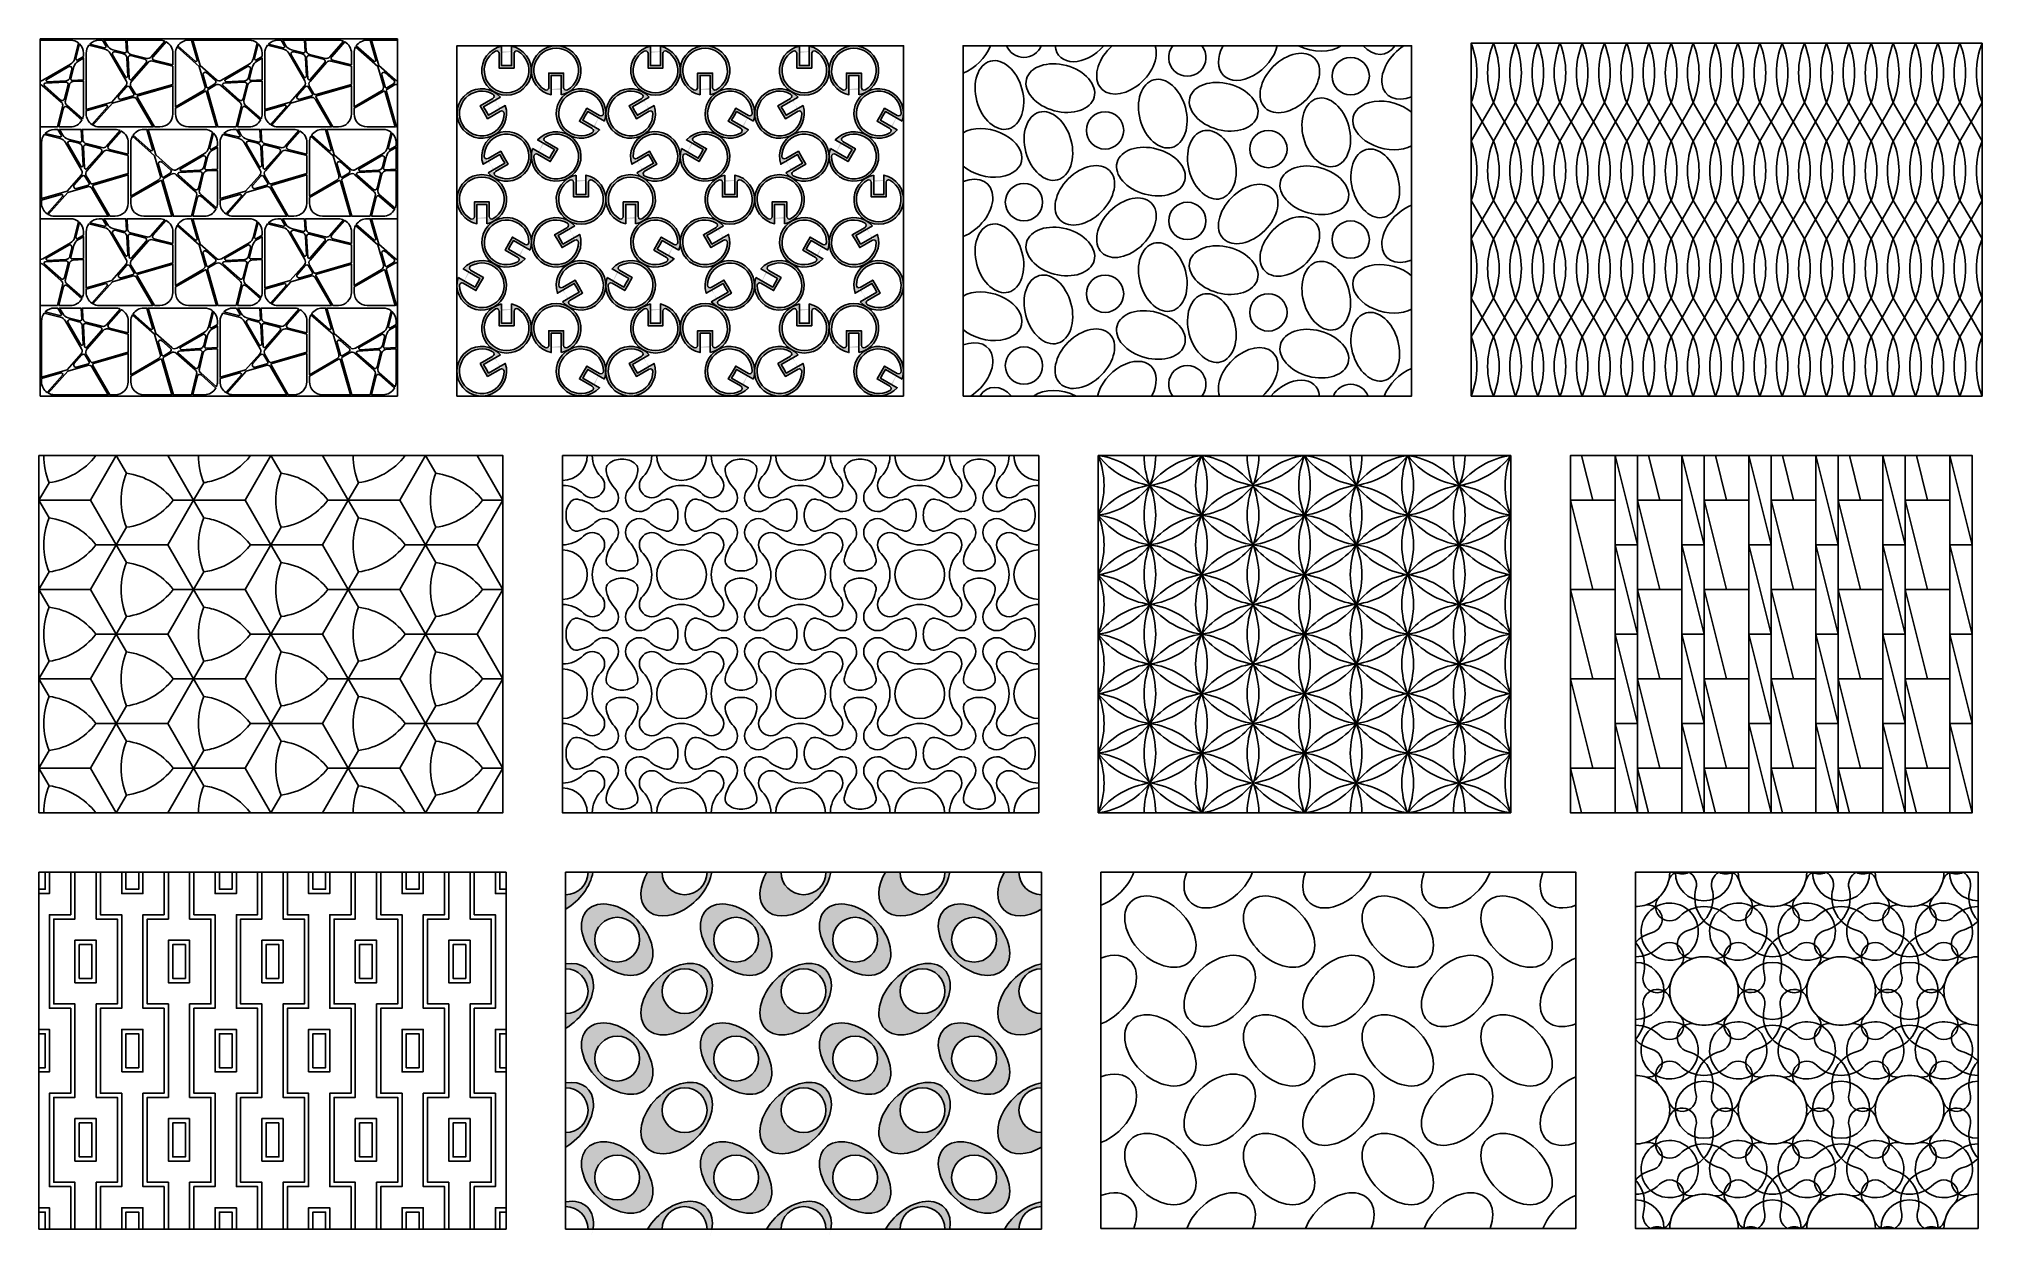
# Model space of a CAD drawing. Header units: millimetres. Extents: x 61 to 452, y 50 to 292.
import ezdxf

# ---------------------------------------------------------------- set-up
doc = ezdxf.new("R2010")
doc.units = ezdxf.units.MM
doc.layers.add('cad-block.com', color=250, linetype='Continuous')

msp = doc.modelspace()

# ---------------------------------------------------------------- hatches: boundary and pattern name
at = {"true_color": 0x000000}
h = msp.add_hatch(color=18, dxfattribs=at)
h.dxf.hatch_style = 1
edge = h.paths.add_edge_path(flags=16)
edge.add_arc((154.85, 285.4), 4.5, 120, 420, ccw=False)
edge.add_arc((152.85, 288.87), 0.5, 360, 480, ccw=False)
edge.add_line((153.35, 288.87), (153.35, 285.9))
edge.add_line((153.35, 285.9), (154.85, 285.9))
edge.add_line((154.85, 285.9), (156.35, 285.9))
edge.add_line((156.35, 285.9), (156.35, 288.87))
edge.add_arc((156.85, 288.87), 0.5, 420, 540, ccw=False)
edge = h.paths.add_edge_path()
edge.add_line((153.85, 290.3), (153.85, 286.4))
edge.add_line((153.85, 286.4), (154.85, 286.4))
edge.add_line((154.85, 286.4), (155.85, 286.4))
edge.add_line((155.85, 286.4), (155.85, 290.3))
edge.add_arc((154.85, 285.4), 5, 101.537, 438.463, ccw=False)
h = msp.add_hatch(color=18, dxfattribs=at)
h.dxf.hatch_style = 1
edge = h.paths.add_edge_path(flags=16)
edge.add_arc((164.85, 285.4), 4.5, -60, 240, ccw=False)
edge.add_arc((166.85, 281.94), 0.5, 180, 300, ccw=False)
edge.add_line((166.35, 281.94), (166.35, 284.9))
edge.add_line((166.35, 284.9), (164.85, 284.9))
edge.add_line((164.85, 284.9), (163.35, 284.9))
edge.add_line((163.35, 284.9), (163.35, 281.94))
edge.add_arc((162.85, 281.94), 0.5, 240, 360, ccw=False)
edge = h.paths.add_edge_path()
edge.add_line((165.85, 280.5), (165.85, 284.4))
edge.add_line((165.85, 284.4), (164.85, 284.4))
edge.add_line((164.85, 284.4), (163.85, 284.4))
edge.add_line((163.85, 284.4), (163.85, 280.5))
edge.add_arc((164.85, 285.4), 5, -78.463, 258.463, ccw=False)
h = msp.add_hatch(color=18, dxfattribs=at)
h.dxf.hatch_style = 1
edge = h.paths.add_edge_path(flags=16)
edge.add_arc((184.85, 285.4), 4.5, 120, 420, ccw=False)
edge.add_arc((182.85, 288.87), 0.5, 360, 480, ccw=False)
edge.add_line((183.35, 288.87), (183.35, 285.9))
edge.add_line((183.35, 285.9), (184.85, 285.9))
edge.add_line((184.85, 285.9), (186.35, 285.9))
edge.add_line((186.35, 285.9), (186.35, 288.87))
edge.add_arc((186.85, 288.87), 0.5, 420, 540, ccw=False)
edge = h.paths.add_edge_path()
edge.add_line((183.85, 290.3), (183.85, 286.4))
edge.add_line((183.85, 286.4), (184.85, 286.4))
edge.add_line((184.85, 286.4), (185.85, 286.4))
edge.add_line((185.85, 286.4), (185.85, 290.3))
edge.add_arc((184.85, 285.4), 5, 101.537, 438.463, ccw=False)
h = msp.add_hatch(color=18, dxfattribs=at)
h.dxf.hatch_style = 1
edge = h.paths.add_edge_path(flags=16)
edge.add_arc((194.85, 285.4), 4.5, -60, 240, ccw=False)
edge.add_arc((196.85, 281.94), 0.5, 180, 300, ccw=False)
edge.add_line((196.35, 281.94), (196.35, 284.9))
edge.add_line((196.35, 284.9), (194.85, 284.9))
edge.add_line((194.85, 284.9), (193.35, 284.9))
edge.add_line((193.35, 284.9), (193.35, 281.94))
edge.add_arc((192.85, 281.94), 0.5, 240, 360, ccw=False)
edge = h.paths.add_edge_path()
edge.add_line((195.85, 280.5), (195.85, 284.4))
edge.add_line((195.85, 284.4), (194.85, 284.4))
edge.add_line((194.85, 284.4), (193.85, 284.4))
edge.add_line((193.85, 284.4), (193.85, 280.5))
edge.add_arc((194.85, 285.4), 5, -78.463, 258.463, ccw=False)
h = msp.add_hatch(color=18, dxfattribs=at)
h.dxf.hatch_style = 1
edge = h.paths.add_edge_path(flags=16)
edge.add_arc((214.85, 285.4), 4.5, 120, 420, ccw=False)
edge.add_arc((212.85, 288.87), 0.5, 360, 480, ccw=False)
edge.add_line((213.35, 288.87), (213.35, 285.9))
edge.add_line((213.35, 285.9), (214.85, 285.9))
edge.add_line((214.85, 285.9), (216.35, 285.9))
edge.add_line((216.35, 285.9), (216.35, 288.87))
edge.add_arc((216.85, 288.87), 0.5, 420, 540, ccw=False)
edge = h.paths.add_edge_path()
edge.add_line((213.85, 290.3), (213.85, 286.4))
edge.add_line((213.85, 286.4), (214.85, 286.4))
edge.add_line((214.85, 286.4), (215.85, 286.4))
edge.add_line((215.85, 286.4), (215.85, 290.3))
edge.add_arc((214.85, 285.4), 5, 101.537, 438.463, ccw=False)
h = msp.add_hatch(color=18, dxfattribs=at)
h.dxf.hatch_style = 1
edge = h.paths.add_edge_path(flags=16)
edge.add_arc((224.85, 285.4), 4.5, -60, 240, ccw=False)
edge.add_arc((226.85, 281.94), 0.5, 180, 300, ccw=False)
edge.add_line((226.35, 281.94), (226.35, 284.9))
edge.add_line((226.35, 284.9), (224.85, 284.9))
edge.add_line((224.85, 284.9), (223.35, 284.9))
edge.add_line((223.35, 284.9), (223.35, 281.94))
edge.add_arc((222.85, 281.94), 0.5, 240, 360, ccw=False)
edge = h.paths.add_edge_path()
edge.add_line((225.85, 280.5), (225.85, 284.4))
edge.add_line((225.85, 284.4), (224.85, 284.4))
edge.add_line((224.85, 284.4), (223.85, 284.4))
edge.add_line((223.85, 284.4), (223.85, 280.5))
edge.add_arc((224.85, 285.4), 5, -78.463, 258.463, ccw=False)
h = msp.add_hatch(color=18, dxfattribs=at)
h.dxf.hatch_style = 1
edge = h.paths.add_edge_path(flags=16)
edge.add_arc((149.85, 276.74), 4.5, 60, 360, ccw=False)
edge.add_arc((151.85, 280.21), 0.5, 300, 420, ccw=False)
edge.add_line((152.1, 279.77), (149.53, 278.29))
edge.add_line((149.53, 278.29), (150.28, 276.99))
edge.add_line((150.28, 276.99), (151.03, 275.69))
edge.add_line((151.03, 275.69), (153.6, 277.18))
edge.add_arc((153.85, 276.74), 0.5, 360, 480, ccw=False)
edge = h.paths.add_edge_path()
edge.add_line((153.59, 280.06), (150.21, 278.11))
edge.add_line((150.21, 278.11), (150.71, 277.24))
edge.add_line((150.71, 277.24), (151.21, 276.38))
edge.add_line((151.21, 276.38), (154.59, 278.33))
edge.add_arc((149.85, 276.74), 5, 41.537, 378.463, ccw=False)
h = msp.add_hatch(color=18, dxfattribs=at)
h.dxf.hatch_style = 1
edge = h.paths.add_edge_path(flags=16)
edge.add_arc((169.85, 276.74), 4.5, 0, 300, ccw=False)
edge.add_arc((173.85, 276.74), 0.5, 240, 360, ccw=False)
edge.add_line((173.6, 276.31), (171.03, 277.79))
edge.add_line((171.03, 277.79), (170.28, 276.49))
edge.add_line((170.28, 276.49), (169.53, 275.19))
edge.add_line((169.53, 275.19), (172.1, 273.71))
edge.add_arc((171.85, 273.28), 0.5, 300, 420, ccw=False)
edge = h.paths.add_edge_path()
edge.add_line((174.59, 275.16), (171.21, 277.11))
edge.add_line((171.21, 277.11), (170.71, 276.24))
edge.add_line((170.71, 276.24), (170.21, 275.38))
edge.add_line((170.21, 275.38), (173.59, 273.43))
edge.add_arc((169.85, 276.74), 5, -18.463, 318.463, ccw=False)
h = msp.add_hatch(color=18, dxfattribs=at)
h.dxf.hatch_style = 1
edge = h.paths.add_edge_path(flags=16)
edge.add_arc((179.85, 276.74), 4.5, 60, 360, ccw=False)
edge.add_arc((181.85, 280.21), 0.5, 300, 420, ccw=False)
edge.add_line((182.1, 279.77), (179.53, 278.29))
edge.add_line((179.53, 278.29), (180.28, 276.99))
edge.add_line((180.28, 276.99), (181.03, 275.69))
edge.add_line((181.03, 275.69), (183.6, 277.18))
edge.add_arc((183.85, 276.74), 0.5, 360, 480, ccw=False)
edge = h.paths.add_edge_path()
edge.add_line((183.59, 280.06), (180.21, 278.11))
edge.add_line((180.21, 278.11), (180.71, 277.24))
edge.add_line((180.71, 277.24), (181.21, 276.38))
edge.add_line((181.21, 276.38), (184.59, 278.33))
edge.add_arc((179.85, 276.74), 5, 41.537, 378.463, ccw=False)
h = msp.add_hatch(color=18, dxfattribs=at)
h.dxf.hatch_style = 1
edge = h.paths.add_edge_path(flags=16)
edge.add_arc((199.85, 276.74), 4.5, 0, 300, ccw=False)
edge.add_arc((203.85, 276.74), 0.5, 240, 360, ccw=False)
edge.add_line((203.6, 276.31), (201.03, 277.79))
edge.add_line((201.03, 277.79), (200.28, 276.49))
edge.add_line((200.28, 276.49), (199.53, 275.19))
edge.add_line((199.53, 275.19), (202.1, 273.71))
edge.add_arc((201.85, 273.28), 0.5, 300, 420, ccw=False)
edge = h.paths.add_edge_path()
edge.add_line((204.59, 275.16), (201.21, 277.11))
edge.add_line((201.21, 277.11), (200.71, 276.24))
edge.add_line((200.71, 276.24), (200.21, 275.38))
edge.add_line((200.21, 275.38), (203.59, 273.43))
edge.add_arc((199.85, 276.74), 5, -18.463, 318.463, ccw=False)
h = msp.add_hatch(color=18, dxfattribs=at)
h.dxf.hatch_style = 1
edge = h.paths.add_edge_path(flags=16)
edge.add_arc((209.85, 276.74), 4.5, 60, 360, ccw=False)
edge.add_arc((211.85, 280.21), 0.5, 300, 420, ccw=False)
edge.add_line((212.1, 279.77), (209.53, 278.29))
edge.add_line((209.53, 278.29), (210.28, 276.99))
edge.add_line((210.28, 276.99), (211.03, 275.69))
edge.add_line((211.03, 275.69), (213.6, 277.18))
edge.add_arc((213.85, 276.74), 0.5, 360, 480, ccw=False)
edge = h.paths.add_edge_path()
edge.add_line((213.59, 280.06), (210.21, 278.11))
edge.add_line((210.21, 278.11), (210.71, 277.24))
edge.add_line((210.71, 277.24), (211.21, 276.38))
edge.add_line((211.21, 276.38), (214.59, 278.33))
edge.add_arc((209.85, 276.74), 5, 41.537, 378.463, ccw=False)
h = msp.add_hatch(color=18, dxfattribs=at)
h.dxf.hatch_style = 1
edge = h.paths.add_edge_path(flags=16)
edge.add_arc((229.85, 276.74), 4.5, 0, 300, ccw=False)
edge.add_arc((233.85, 276.74), 0.5, 240, 360, ccw=False)
edge.add_line((233.6, 276.31), (231.03, 277.79))
edge.add_line((231.03, 277.79), (230.28, 276.49))
edge.add_line((230.28, 276.49), (229.53, 275.19))
edge.add_line((229.53, 275.19), (232.1, 273.71))
edge.add_arc((231.85, 273.28), 0.5, 300, 420, ccw=False)
edge = h.paths.add_edge_path()
edge.add_line((234.59, 275.16), (231.21, 277.11))
edge.add_line((231.21, 277.11), (230.71, 276.24))
edge.add_line((230.71, 276.24), (230.21, 275.38))
edge.add_line((230.21, 275.38), (233.59, 273.43))
edge.add_arc((229.85, 276.74), 5, -18.463, 318.463, ccw=False)
h = msp.add_hatch(color=18, dxfattribs=at)
h.dxf.hatch_style = 1
edge = h.paths.add_edge_path(flags=16)
edge.add_arc((154.85, 268.08), 4.5, -120, 180, ccw=False)
edge.add_arc((152.85, 264.62), 0.5, 120, 240, ccw=False)
edge.add_line((152.6, 265.05), (155.16, 266.53))
edge.add_line((155.16, 266.53), (154.41, 267.83))
edge.add_line((154.41, 267.83), (153.66, 269.13))
edge.add_line((153.66, 269.13), (151.1, 267.65))
edge.add_arc((150.85, 268.08), 0.5, 180, 300, ccw=False)
edge = h.paths.add_edge_path()
edge.add_line((151.1, 264.77), (154.48, 266.72))
edge.add_line((154.48, 266.72), (153.98, 267.58))
edge.add_line((153.98, 267.58), (153.48, 268.45))
edge.add_line((153.48, 268.45), (150.1, 266.5))
edge.add_arc((154.85, 268.08), 5, -138.463, 198.463, ccw=False)
h = msp.add_hatch(color=18, dxfattribs=at)
h.dxf.hatch_style = 1
edge = h.paths.add_edge_path(flags=16)
edge.add_arc((164.85, 268.08), 4.5, -180, 120, ccw=False)
edge.add_arc((160.85, 268.08), 0.5, 60, 180, ccw=False)
edge.add_line((161.1, 268.52), (163.66, 267.03))
edge.add_line((163.66, 267.03), (164.41, 268.33))
edge.add_line((164.41, 268.33), (165.16, 269.63))
edge.add_line((165.16, 269.63), (162.6, 271.11))
edge.add_arc((162.85, 271.55), 0.5, 120, 240, ccw=False)
edge = h.paths.add_edge_path()
edge.add_line((160.1, 269.67), (163.48, 267.72))
edge.add_line((163.48, 267.72), (163.98, 268.58))
edge.add_line((163.98, 268.58), (164.48, 269.45))
edge.add_line((164.48, 269.45), (161.1, 271.4))
edge.add_arc((164.85, 268.08), 5, -198.463, 138.463, ccw=False)
h = msp.add_hatch(color=18, dxfattribs=at)
h.dxf.hatch_style = 1
edge = h.paths.add_edge_path(flags=16)
edge.add_arc((184.85, 268.08), 4.5, -120, 180, ccw=False)
edge.add_arc((182.85, 264.62), 0.5, 120, 240, ccw=False)
edge.add_line((182.6, 265.05), (185.16, 266.53))
edge.add_line((185.16, 266.53), (184.41, 267.83))
edge.add_line((184.41, 267.83), (183.66, 269.13))
edge.add_line((183.66, 269.13), (181.1, 267.65))
edge.add_arc((180.85, 268.08), 0.5, 180, 300, ccw=False)
edge = h.paths.add_edge_path()
edge.add_line((181.1, 264.77), (184.48, 266.72))
edge.add_line((184.48, 266.72), (183.98, 267.58))
edge.add_line((183.98, 267.58), (183.48, 268.45))
edge.add_line((183.48, 268.45), (180.1, 266.5))
edge.add_arc((184.85, 268.08), 5, -138.463, 198.463, ccw=False)
h = msp.add_hatch(color=18, dxfattribs=at)
h.dxf.hatch_style = 1
edge = h.paths.add_edge_path(flags=16)
edge.add_arc((194.85, 268.08), 4.5, -180, 120, ccw=False)
edge.add_arc((190.85, 268.08), 0.5, 60, 180, ccw=False)
edge.add_line((191.1, 268.52), (193.66, 267.03))
edge.add_line((193.66, 267.03), (194.41, 268.33))
edge.add_line((194.41, 268.33), (195.16, 269.63))
edge.add_line((195.16, 269.63), (192.6, 271.11))
edge.add_arc((192.85, 271.55), 0.5, 120, 240, ccw=False)
edge = h.paths.add_edge_path()
edge.add_line((190.1, 269.67), (193.48, 267.72))
edge.add_line((193.48, 267.72), (193.98, 268.58))
edge.add_line((193.98, 268.58), (194.48, 269.45))
edge.add_line((194.48, 269.45), (191.1, 271.4))
edge.add_arc((194.85, 268.08), 5, -198.463, 138.463, ccw=False)
h = msp.add_hatch(color=18, dxfattribs=at)
h.dxf.hatch_style = 1
edge = h.paths.add_edge_path(flags=16)
edge.add_arc((214.85, 268.08), 4.5, -120, 180, ccw=False)
edge.add_arc((212.85, 264.62), 0.5, 120, 240, ccw=False)
edge.add_line((212.6, 265.05), (215.16, 266.53))
edge.add_line((215.16, 266.53), (214.41, 267.83))
edge.add_line((214.41, 267.83), (213.66, 269.13))
edge.add_line((213.66, 269.13), (211.1, 267.65))
edge.add_arc((210.85, 268.08), 0.5, 180, 300, ccw=False)
edge = h.paths.add_edge_path()
edge.add_line((211.1, 264.77), (214.48, 266.72))
edge.add_line((214.48, 266.72), (213.98, 267.58))
edge.add_line((213.98, 267.58), (213.48, 268.45))
edge.add_line((213.48, 268.45), (210.1, 266.5))
edge.add_arc((214.85, 268.08), 5, -138.463, 198.463, ccw=False)
h = msp.add_hatch(color=18, dxfattribs=at)
h.dxf.hatch_style = 1
edge = h.paths.add_edge_path(flags=16)
edge.add_arc((224.85, 268.08), 4.5, -180, 120, ccw=False)
edge.add_arc((220.85, 268.08), 0.5, 60, 180, ccw=False)
edge.add_line((221.1, 268.52), (223.66, 267.03))
edge.add_line((223.66, 267.03), (224.41, 268.33))
edge.add_line((224.41, 268.33), (225.16, 269.63))
edge.add_line((225.16, 269.63), (222.6, 271.11))
edge.add_arc((222.85, 271.55), 0.5, 120, 240, ccw=False)
edge = h.paths.add_edge_path()
edge.add_line((220.1, 269.67), (223.48, 267.72))
edge.add_line((223.48, 267.72), (223.98, 268.58))
edge.add_line((223.98, 268.58), (224.48, 269.45))
edge.add_line((224.48, 269.45), (221.1, 271.4))
edge.add_arc((224.85, 268.08), 5, -198.463, 138.463, ccw=False)
h = msp.add_hatch(color=18, dxfattribs=at)
h.dxf.hatch_style = 1
edge = h.paths.add_edge_path(flags=16)
edge.add_arc((149.85, 259.42), 4.5, -60, 240, ccw=False)
edge.add_arc((151.85, 255.96), 0.5, 180, 300, ccw=False)
edge.add_line((151.35, 255.96), (151.35, 258.92))
edge.add_line((151.35, 258.92), (149.85, 258.92))
edge.add_line((149.85, 258.92), (148.35, 258.92))
edge.add_line((148.35, 258.92), (148.35, 255.96))
edge.add_arc((147.85, 255.96), 0.5, 240, 360, ccw=False)
edge = h.paths.add_edge_path()
edge.add_line((150.85, 254.52), (150.85, 258.42))
edge.add_line((150.85, 258.42), (149.85, 258.42))
edge.add_line((149.85, 258.42), (148.85, 258.42))
edge.add_line((148.85, 258.42), (148.85, 254.52))
edge.add_arc((149.85, 259.42), 5, -78.463, 258.463, ccw=False)
h = msp.add_hatch(color=18, dxfattribs=at)
h.dxf.hatch_style = 1
edge = h.paths.add_edge_path(flags=16)
edge.add_arc((169.85, 259.42), 4.5, 120, 420, ccw=False)
edge.add_arc((167.85, 262.89), 0.5, 360, 480, ccw=False)
edge.add_line((168.35, 262.89), (168.35, 259.92))
edge.add_line((168.35, 259.92), (169.85, 259.92))
edge.add_line((169.85, 259.92), (171.35, 259.92))
edge.add_line((171.35, 259.92), (171.35, 262.89))
edge.add_arc((171.85, 262.89), 0.5, 420, 540, ccw=False)
edge = h.paths.add_edge_path()
edge.add_line((168.85, 264.32), (168.85, 260.42))
edge.add_line((168.85, 260.42), (169.85, 260.42))
edge.add_line((169.85, 260.42), (170.85, 260.42))
edge.add_line((170.85, 260.42), (170.85, 264.32))
edge.add_arc((169.85, 259.42), 5, 101.537, 438.463, ccw=False)
h = msp.add_hatch(color=18, dxfattribs=at)
h.dxf.hatch_style = 1
edge = h.paths.add_edge_path(flags=16)
edge.add_arc((179.85, 259.42), 4.5, -60, 240, ccw=False)
edge.add_arc((181.85, 255.96), 0.5, 180, 300, ccw=False)
edge.add_line((181.35, 255.96), (181.35, 258.92))
edge.add_line((181.35, 258.92), (179.85, 258.92))
edge.add_line((179.85, 258.92), (178.35, 258.92))
edge.add_line((178.35, 258.92), (178.35, 255.96))
edge.add_arc((177.85, 255.96), 0.5, 240, 360, ccw=False)
edge = h.paths.add_edge_path()
edge.add_line((180.85, 254.52), (180.85, 258.42))
edge.add_line((180.85, 258.42), (179.85, 258.42))
edge.add_line((179.85, 258.42), (178.85, 258.42))
edge.add_line((178.85, 258.42), (178.85, 254.52))
edge.add_arc((179.85, 259.42), 5, -78.463, 258.463, ccw=False)
h = msp.add_hatch(color=18, dxfattribs=at)
h.dxf.hatch_style = 1
edge = h.paths.add_edge_path(flags=16)
edge.add_arc((199.85, 259.42), 4.5, 120, 420, ccw=False)
edge.add_arc((197.85, 262.89), 0.5, 360, 480, ccw=False)
edge.add_line((198.35, 262.89), (198.35, 259.92))
edge.add_line((198.35, 259.92), (199.85, 259.92))
edge.add_line((199.85, 259.92), (201.35, 259.92))
edge.add_line((201.35, 259.92), (201.35, 262.89))
edge.add_arc((201.85, 262.89), 0.5, 420, 540, ccw=False)
edge = h.paths.add_edge_path()
edge.add_line((198.85, 264.32), (198.85, 260.42))
edge.add_line((198.85, 260.42), (199.85, 260.42))
edge.add_line((199.85, 260.42), (200.85, 260.42))
edge.add_line((200.85, 260.42), (200.85, 264.32))
edge.add_arc((199.85, 259.42), 5, 101.537, 438.463, ccw=False)
h = msp.add_hatch(color=18, dxfattribs=at)
h.dxf.hatch_style = 1
edge = h.paths.add_edge_path(flags=16)
edge.add_arc((209.85, 259.42), 4.5, -60, 240, ccw=False)
edge.add_arc((211.85, 255.96), 0.5, 180, 300, ccw=False)
edge.add_line((211.35, 255.96), (211.35, 258.92))
edge.add_line((211.35, 258.92), (209.85, 258.92))
edge.add_line((209.85, 258.92), (208.35, 258.92))
edge.add_line((208.35, 258.92), (208.35, 255.96))
edge.add_arc((207.85, 255.96), 0.5, 240, 360, ccw=False)
edge = h.paths.add_edge_path()
edge.add_line((210.85, 254.52), (210.85, 258.42))
edge.add_line((210.85, 258.42), (209.85, 258.42))
edge.add_line((209.85, 258.42), (208.85, 258.42))
edge.add_line((208.85, 258.42), (208.85, 254.52))
edge.add_arc((209.85, 259.42), 5, -78.463, 258.463, ccw=False)
h = msp.add_hatch(color=18, dxfattribs=at)
h.dxf.hatch_style = 1
edge = h.paths.add_edge_path(flags=16)
edge.add_arc((229.85, 259.42), 4.5, 120, 420, ccw=False)
edge.add_arc((227.85, 262.89), 0.5, 360, 480, ccw=False)
edge.add_line((228.35, 262.89), (228.35, 259.92))
edge.add_line((228.35, 259.92), (229.85, 259.92))
edge.add_line((229.85, 259.92), (231.35, 259.92))
edge.add_line((231.35, 259.92), (231.35, 262.89))
edge.add_arc((231.85, 262.89), 0.5, 420, 540, ccw=False)
edge = h.paths.add_edge_path()
edge.add_line((228.85, 264.32), (228.85, 260.42))
edge.add_line((228.85, 260.42), (229.85, 260.42))
edge.add_line((229.85, 260.42), (230.85, 260.42))
edge.add_line((230.85, 260.42), (230.85, 264.32))
edge.add_arc((229.85, 259.42), 5, 101.537, 438.463, ccw=False)
h = msp.add_hatch(color=18, dxfattribs=at)
h.dxf.hatch_style = 1
edge = h.paths.add_edge_path(flags=16)
edge.add_arc((154.85, 250.76), 4.5, 0, 300, ccw=False)
edge.add_arc((158.85, 250.76), 0.5, 240, 360, ccw=False)
edge.add_line((158.6, 250.33), (156.03, 251.81))
edge.add_line((156.03, 251.81), (155.28, 250.51))
edge.add_line((155.28, 250.51), (154.53, 249.21))
edge.add_line((154.53, 249.21), (157.1, 247.73))
edge.add_arc((156.85, 247.3), 0.5, 300, 420, ccw=False)
edge = h.paths.add_edge_path()
edge.add_line((159.59, 249.18), (156.21, 251.13))
edge.add_line((156.21, 251.13), (155.71, 250.26))
edge.add_line((155.71, 250.26), (155.21, 249.4))
edge.add_line((155.21, 249.4), (158.59, 247.45))
edge.add_arc((154.85, 250.76), 5, -18.463, 318.463, ccw=False)
h = msp.add_hatch(color=18, dxfattribs=at)
h.dxf.hatch_style = 1
edge = h.paths.add_edge_path(flags=16)
edge.add_arc((164.85, 250.76), 4.5, 60, 360, ccw=False)
edge.add_arc((166.85, 254.23), 0.5, 300, 420, ccw=False)
edge.add_line((167.1, 253.79), (164.53, 252.31))
edge.add_line((164.53, 252.31), (165.28, 251.01))
edge.add_line((165.28, 251.01), (166.03, 249.71))
edge.add_line((166.03, 249.71), (168.6, 251.2))
edge.add_arc((168.85, 250.76), 0.5, 360, 480, ccw=False)
edge = h.paths.add_edge_path()
edge.add_line((168.59, 254.08), (165.21, 252.13))
edge.add_line((165.21, 252.13), (165.71, 251.26))
edge.add_line((165.71, 251.26), (166.21, 250.4))
edge.add_line((166.21, 250.4), (169.59, 252.35))
edge.add_arc((164.85, 250.76), 5, 41.537, 378.463, ccw=False)
h = msp.add_hatch(color=18, dxfattribs=at)
h.dxf.hatch_style = 1
edge = h.paths.add_edge_path(flags=16)
edge.add_arc((184.85, 250.76), 4.5, 0, 300, ccw=False)
edge.add_arc((188.85, 250.76), 0.5, 240, 360, ccw=False)
edge.add_line((188.6, 250.33), (186.03, 251.81))
edge.add_line((186.03, 251.81), (185.28, 250.51))
edge.add_line((185.28, 250.51), (184.53, 249.21))
edge.add_line((184.53, 249.21), (187.1, 247.73))
edge.add_arc((186.85, 247.3), 0.5, 300, 420, ccw=False)
edge = h.paths.add_edge_path()
edge.add_line((189.59, 249.18), (186.21, 251.13))
edge.add_line((186.21, 251.13), (185.71, 250.26))
edge.add_line((185.71, 250.26), (185.21, 249.4))
edge.add_line((185.21, 249.4), (188.59, 247.45))
edge.add_arc((184.85, 250.76), 5, -18.463, 318.463, ccw=False)
h = msp.add_hatch(color=18, dxfattribs=at)
h.dxf.hatch_style = 1
edge = h.paths.add_edge_path(flags=16)
edge.add_arc((194.85, 250.76), 4.5, 60, 360, ccw=False)
edge.add_arc((196.85, 254.23), 0.5, 300, 420, ccw=False)
edge.add_line((197.1, 253.79), (194.53, 252.31))
edge.add_line((194.53, 252.31), (195.28, 251.01))
edge.add_line((195.28, 251.01), (196.03, 249.71))
edge.add_line((196.03, 249.71), (198.6, 251.2))
edge.add_arc((198.85, 250.76), 0.5, 360, 480, ccw=False)
edge = h.paths.add_edge_path()
edge.add_line((198.59, 254.08), (195.21, 252.13))
edge.add_line((195.21, 252.13), (195.71, 251.26))
edge.add_line((195.71, 251.26), (196.21, 250.4))
edge.add_line((196.21, 250.4), (199.59, 252.35))
edge.add_arc((194.85, 250.76), 5, 41.537, 378.463, ccw=False)
h = msp.add_hatch(color=18, dxfattribs=at)
h.dxf.hatch_style = 1
edge = h.paths.add_edge_path(flags=16)
edge.add_arc((214.85, 250.76), 4.5, 0, 300, ccw=False)
edge.add_arc((218.85, 250.76), 0.5, 240, 360, ccw=False)
edge.add_line((218.6, 250.33), (216.03, 251.81))
edge.add_line((216.03, 251.81), (215.28, 250.51))
edge.add_line((215.28, 250.51), (214.53, 249.21))
edge.add_line((214.53, 249.21), (217.1, 247.73))
edge.add_arc((216.85, 247.3), 0.5, 300, 420, ccw=False)
edge = h.paths.add_edge_path()
edge.add_line((219.59, 249.18), (216.21, 251.13))
edge.add_line((216.21, 251.13), (215.71, 250.26))
edge.add_line((215.71, 250.26), (215.21, 249.4))
edge.add_line((215.21, 249.4), (218.59, 247.45))
edge.add_arc((214.85, 250.76), 5, -18.463, 318.463, ccw=False)
h = msp.add_hatch(color=18, dxfattribs=at)
h.dxf.hatch_style = 1
edge = h.paths.add_edge_path(flags=16)
edge.add_arc((224.85, 250.76), 4.5, 60, 360, ccw=False)
edge.add_arc((226.85, 254.23), 0.5, 300, 420, ccw=False)
edge.add_line((227.1, 253.79), (224.53, 252.31))
edge.add_line((224.53, 252.31), (225.28, 251.01))
edge.add_line((225.28, 251.01), (226.03, 249.71))
edge.add_line((226.03, 249.71), (228.6, 251.2))
edge.add_arc((228.85, 250.76), 0.5, 360, 480, ccw=False)
edge = h.paths.add_edge_path()
edge.add_line((228.59, 254.08), (225.21, 252.13))
edge.add_line((225.21, 252.13), (225.71, 251.26))
edge.add_line((225.71, 251.26), (226.21, 250.4))
edge.add_line((226.21, 250.4), (229.59, 252.35))
edge.add_arc((224.85, 250.76), 5, 41.537, 378.463, ccw=False)
h = msp.add_hatch(color=18, dxfattribs=at)
h.dxf.hatch_style = 1
edge = h.paths.add_edge_path(flags=16)
edge.add_arc((149.85, 242.1), 4.5, -180, 120, ccw=False)
edge.add_arc((145.85, 242.1), 0.5, 60, 180, ccw=False)
edge.add_line((146.1, 242.54), (148.66, 241.05))
edge.add_line((148.66, 241.05), (149.41, 242.35))
edge.add_line((149.41, 242.35), (150.16, 243.65))
edge.add_line((150.16, 243.65), (147.6, 245.13))
edge.add_arc((147.85, 245.57), 0.5, 120, 240, ccw=False)
edge = h.paths.add_edge_path()
edge.add_line((145.1, 243.69), (148.48, 241.74))
edge.add_line((148.48, 241.74), (148.98, 242.6))
edge.add_line((148.98, 242.6), (149.48, 243.47))
edge.add_line((149.48, 243.47), (146.1, 245.42))
edge.add_arc((149.85, 242.1), 5, -198.463, 138.463, ccw=False)
h = msp.add_hatch(color=18, dxfattribs=at)
h.dxf.hatch_style = 1
edge = h.paths.add_edge_path(flags=16)
edge.add_arc((169.85, 242.1), 4.5, -120, 180, ccw=False)
edge.add_arc((167.85, 238.64), 0.5, 120, 240, ccw=False)
edge.add_line((167.6, 239.07), (170.16, 240.55))
edge.add_line((170.16, 240.55), (169.41, 241.85))
edge.add_line((169.41, 241.85), (168.66, 243.15))
edge.add_line((168.66, 243.15), (166.1, 241.67))
edge.add_arc((165.85, 242.1), 0.5, 180, 300, ccw=False)
edge = h.paths.add_edge_path()
edge.add_line((166.1, 238.79), (169.48, 240.74))
edge.add_line((169.48, 240.74), (168.98, 241.6))
edge.add_line((168.98, 241.6), (168.48, 242.47))
edge.add_line((168.48, 242.47), (165.1, 240.52))
edge.add_arc((169.85, 242.1), 5, -138.463, 198.463, ccw=False)
h = msp.add_hatch(color=18, dxfattribs=at)
h.dxf.hatch_style = 1
edge = h.paths.add_edge_path(flags=16)
edge.add_arc((179.85, 242.1), 4.5, -180, 120, ccw=False)
edge.add_arc((175.85, 242.1), 0.5, 60, 180, ccw=False)
edge.add_line((176.1, 242.54), (178.66, 241.05))
edge.add_line((178.66, 241.05), (179.41, 242.35))
edge.add_line((179.41, 242.35), (180.16, 243.65))
edge.add_line((180.16, 243.65), (177.6, 245.13))
edge.add_arc((177.85, 245.57), 0.5, 120, 240, ccw=False)
edge = h.paths.add_edge_path()
edge.add_line((175.1, 243.69), (178.48, 241.74))
edge.add_line((178.48, 241.74), (178.98, 242.6))
edge.add_line((178.98, 242.6), (179.48, 243.47))
edge.add_line((179.48, 243.47), (176.1, 245.42))
edge.add_arc((179.85, 242.1), 5, -198.463, 138.463, ccw=False)
h = msp.add_hatch(color=18, dxfattribs=at)
h.dxf.hatch_style = 1
edge = h.paths.add_edge_path(flags=16)
edge.add_arc((199.85, 242.1), 4.5, -120, 180, ccw=False)
edge.add_arc((197.85, 238.64), 0.5, 120, 240, ccw=False)
edge.add_line((197.6, 239.07), (200.16, 240.55))
edge.add_line((200.16, 240.55), (199.41, 241.85))
edge.add_line((199.41, 241.85), (198.66, 243.15))
edge.add_line((198.66, 243.15), (196.1, 241.67))
edge.add_arc((195.85, 242.1), 0.5, 180, 300, ccw=False)
edge = h.paths.add_edge_path()
edge.add_line((196.1, 238.79), (199.48, 240.74))
edge.add_line((199.48, 240.74), (198.98, 241.6))
edge.add_line((198.98, 241.6), (198.48, 242.47))
edge.add_line((198.48, 242.47), (195.1, 240.52))
edge.add_arc((199.85, 242.1), 5, -138.463, 198.463, ccw=False)
h = msp.add_hatch(color=18, dxfattribs=at)
h.dxf.hatch_style = 1
edge = h.paths.add_edge_path(flags=16)
edge.add_arc((209.85, 242.1), 4.5, -180, 120, ccw=False)
edge.add_arc((205.85, 242.1), 0.5, 60, 180, ccw=False)
edge.add_line((206.1, 242.54), (208.66, 241.05))
edge.add_line((208.66, 241.05), (209.41, 242.35))
edge.add_line((209.41, 242.35), (210.16, 243.65))
edge.add_line((210.16, 243.65), (207.6, 245.13))
edge.add_arc((207.85, 245.57), 0.5, 120, 240, ccw=False)
edge = h.paths.add_edge_path()
edge.add_line((205.1, 243.69), (208.48, 241.74))
edge.add_line((208.48, 241.74), (208.98, 242.6))
edge.add_line((208.98, 242.6), (209.48, 243.47))
edge.add_line((209.48, 243.47), (206.1, 245.42))
edge.add_arc((209.85, 242.1), 5, -198.463, 138.463, ccw=False)
h = msp.add_hatch(color=18, dxfattribs=at)
h.dxf.hatch_style = 1
edge = h.paths.add_edge_path(flags=16)
edge.add_arc((229.85, 242.1), 4.5, -120, 180, ccw=False)
edge.add_arc((227.85, 238.64), 0.5, 120, 240, ccw=False)
edge.add_line((227.6, 239.07), (230.16, 240.55))
edge.add_line((230.16, 240.55), (229.41, 241.85))
edge.add_line((229.41, 241.85), (228.66, 243.15))
edge.add_line((228.66, 243.15), (226.1, 241.67))
edge.add_arc((225.85, 242.1), 0.5, 180, 300, ccw=False)
edge = h.paths.add_edge_path()
edge.add_line((226.1, 238.79), (229.48, 240.74))
edge.add_line((229.48, 240.74), (228.98, 241.6))
edge.add_line((228.98, 241.6), (228.48, 242.47))
edge.add_line((228.48, 242.47), (225.1, 240.52))
edge.add_arc((229.85, 242.1), 5, -138.463, 198.463, ccw=False)
h = msp.add_hatch(color=18, dxfattribs=at)
h.dxf.hatch_style = 1
edge = h.paths.add_edge_path(flags=16)
edge.add_arc((154.85, 233.44), 4.5, 120, 420, ccw=False)
edge.add_arc((152.85, 236.91), 0.5, 360, 480, ccw=False)
edge.add_line((153.35, 236.91), (153.35, 233.94))
edge.add_line((153.35, 233.94), (154.85, 233.94))
edge.add_line((154.85, 233.94), (156.35, 233.94))
edge.add_line((156.35, 233.94), (156.35, 236.91))
edge.add_arc((156.85, 236.91), 0.5, 420, 540, ccw=False)
edge = h.paths.add_edge_path()
edge.add_line((153.85, 238.34), (153.85, 234.44))
edge.add_line((153.85, 234.44), (154.85, 234.44))
edge.add_line((154.85, 234.44), (155.85, 234.44))
edge.add_line((155.85, 234.44), (155.85, 238.34))
edge.add_arc((154.85, 233.44), 5, 101.537, 438.463, ccw=False)
h = msp.add_hatch(color=18, dxfattribs=at)
h.dxf.hatch_style = 1
edge = h.paths.add_edge_path(flags=16)
edge.add_arc((164.85, 233.44), 4.5, -60, 240, ccw=False)
edge.add_arc((166.85, 229.98), 0.5, 180, 300, ccw=False)
edge.add_line((166.35, 229.98), (166.35, 232.94))
edge.add_line((166.35, 232.94), (164.85, 232.94))
edge.add_line((164.85, 232.94), (163.35, 232.94))
edge.add_line((163.35, 232.94), (163.35, 229.98))
edge.add_arc((162.85, 229.98), 0.5, 240, 360, ccw=False)
edge = h.paths.add_edge_path()
edge.add_line((165.85, 228.54), (165.85, 232.44))
edge.add_line((165.85, 232.44), (164.85, 232.44))
edge.add_line((164.85, 232.44), (163.85, 232.44))
edge.add_line((163.85, 232.44), (163.85, 228.54))
edge.add_arc((164.85, 233.44), 5, -78.463, 258.463, ccw=False)
h = msp.add_hatch(color=18, dxfattribs=at)
h.dxf.hatch_style = 1
edge = h.paths.add_edge_path(flags=16)
edge.add_arc((184.85, 233.44), 4.5, 120, 420, ccw=False)
edge.add_arc((182.85, 236.91), 0.5, 360, 480, ccw=False)
edge.add_line((183.35, 236.91), (183.35, 233.94))
edge.add_line((183.35, 233.94), (184.85, 233.94))
edge.add_line((184.85, 233.94), (186.35, 233.94))
edge.add_line((186.35, 233.94), (186.35, 236.91))
edge.add_arc((186.85, 236.91), 0.5, 420, 540, ccw=False)
edge = h.paths.add_edge_path()
edge.add_line((183.85, 238.34), (183.85, 234.44))
edge.add_line((183.85, 234.44), (184.85, 234.44))
edge.add_line((184.85, 234.44), (185.85, 234.44))
edge.add_line((185.85, 234.44), (185.85, 238.34))
edge.add_arc((184.85, 233.44), 5, 101.537, 438.463, ccw=False)
h = msp.add_hatch(color=18, dxfattribs=at)
h.dxf.hatch_style = 1
edge = h.paths.add_edge_path(flags=16)
edge.add_arc((194.85, 233.44), 4.5, -60, 240, ccw=False)
edge.add_arc((196.85, 229.98), 0.5, 180, 300, ccw=False)
edge.add_line((196.35, 229.98), (196.35, 232.94))
edge.add_line((196.35, 232.94), (194.85, 232.94))
edge.add_line((194.85, 232.94), (193.35, 232.94))
edge.add_line((193.35, 232.94), (193.35, 229.98))
edge.add_arc((192.85, 229.98), 0.5, 240, 360, ccw=False)
edge = h.paths.add_edge_path()
edge.add_line((195.85, 228.54), (195.85, 232.44))
edge.add_line((195.85, 232.44), (194.85, 232.44))
edge.add_line((194.85, 232.44), (193.85, 232.44))
edge.add_line((193.85, 232.44), (193.85, 228.54))
edge.add_arc((194.85, 233.44), 5, -78.463, 258.463, ccw=False)
h = msp.add_hatch(color=18, dxfattribs=at)
h.dxf.hatch_style = 1
edge = h.paths.add_edge_path(flags=16)
edge.add_arc((214.85, 233.44), 4.5, 120, 420, ccw=False)
edge.add_arc((212.85, 236.91), 0.5, 360, 480, ccw=False)
edge.add_line((213.35, 236.91), (213.35, 233.94))
edge.add_line((213.35, 233.94), (214.85, 233.94))
edge.add_line((214.85, 233.94), (216.35, 233.94))
edge.add_line((216.35, 233.94), (216.35, 236.91))
edge.add_arc((216.85, 236.91), 0.5, 420, 540, ccw=False)
edge = h.paths.add_edge_path()
edge.add_line((213.85, 238.34), (213.85, 234.44))
edge.add_line((213.85, 234.44), (214.85, 234.44))
edge.add_line((214.85, 234.44), (215.85, 234.44))
edge.add_line((215.85, 234.44), (215.85, 238.34))
edge.add_arc((214.85, 233.44), 5, 101.537, 438.463, ccw=False)
h = msp.add_hatch(color=18, dxfattribs=at)
h.dxf.hatch_style = 1
edge = h.paths.add_edge_path(flags=16)
edge.add_arc((224.85, 233.44), 4.5, -60, 240, ccw=False)
edge.add_arc((226.85, 229.98), 0.5, 180, 300, ccw=False)
edge.add_line((226.35, 229.98), (226.35, 232.94))
edge.add_line((226.35, 232.94), (224.85, 232.94))
edge.add_line((224.85, 232.94), (223.35, 232.94))
edge.add_line((223.35, 232.94), (223.35, 229.98))
edge.add_arc((222.85, 229.98), 0.5, 240, 360, ccw=False)
edge = h.paths.add_edge_path()
edge.add_line((225.85, 228.54), (225.85, 232.44))
edge.add_line((225.85, 232.44), (224.85, 232.44))
edge.add_line((224.85, 232.44), (223.85, 232.44))
edge.add_line((223.85, 232.44), (223.85, 228.54))
edge.add_arc((224.85, 233.44), 5, -78.463, 258.463, ccw=False)
h = msp.add_hatch(color=18, dxfattribs=at)
h.dxf.hatch_style = 1
edge = h.paths.add_edge_path(flags=16)
edge.add_arc((149.85, 224.78), 4.5, 60, 360, ccw=False)
edge.add_arc((151.85, 228.25), 0.5, 300, 420, ccw=False)
edge.add_line((152.1, 227.81), (149.53, 226.33))
edge.add_line((149.53, 226.33), (150.28, 225.03))
edge.add_line((150.28, 225.03), (151.03, 223.73))
edge.add_line((151.03, 223.73), (153.6, 225.21))
edge.add_arc((153.85, 224.78), 0.5, 360, 480, ccw=False)
edge = h.paths.add_edge_path()
edge.add_line((153.59, 228.1), (150.21, 226.15))
edge.add_line((150.21, 226.15), (150.71, 225.28))
edge.add_line((150.71, 225.28), (151.21, 224.42))
edge.add_line((151.21, 224.42), (154.59, 226.36))
edge.add_arc((149.85, 224.78), 5, 41.537, 378.463, ccw=False)
h = msp.add_hatch(color=18, dxfattribs=at)
h.dxf.hatch_style = 1
edge = h.paths.add_edge_path(flags=16)
edge.add_arc((169.85, 224.78), 4.5, 0, 300, ccw=False)
edge.add_arc((173.85, 224.78), 0.5, 240, 360, ccw=False)
edge.add_line((173.6, 224.35), (171.03, 225.83))
edge.add_line((171.03, 225.83), (170.28, 224.53))
edge.add_line((170.28, 224.53), (169.53, 223.23))
edge.add_line((169.53, 223.23), (172.1, 221.75))
edge.add_arc((171.85, 221.32), 0.5, 300, 420, ccw=False)
edge = h.paths.add_edge_path()
edge.add_line((174.59, 223.2), (171.21, 225.15))
edge.add_line((171.21, 225.15), (170.71, 224.28))
edge.add_line((170.71, 224.28), (170.21, 223.42))
edge.add_line((170.21, 223.42), (173.59, 221.47))
edge.add_arc((169.85, 224.78), 5, -18.463, 318.463, ccw=False)
h = msp.add_hatch(color=18, dxfattribs=at)
h.dxf.hatch_style = 1
edge = h.paths.add_edge_path(flags=16)
edge.add_arc((179.85, 224.78), 4.5, 60, 360, ccw=False)
edge.add_arc((181.85, 228.25), 0.5, 300, 420, ccw=False)
edge.add_line((182.1, 227.81), (179.53, 226.33))
edge.add_line((179.53, 226.33), (180.28, 225.03))
edge.add_line((180.28, 225.03), (181.03, 223.73))
edge.add_line((181.03, 223.73), (183.6, 225.21))
edge.add_arc((183.85, 224.78), 0.5, 360, 480, ccw=False)
edge = h.paths.add_edge_path()
edge.add_line((183.59, 228.1), (180.21, 226.15))
edge.add_line((180.21, 226.15), (180.71, 225.28))
edge.add_line((180.71, 225.28), (181.21, 224.42))
edge.add_line((181.21, 224.42), (184.59, 226.36))
edge.add_arc((179.85, 224.78), 5, 41.537, 378.463, ccw=False)
h = msp.add_hatch(color=18, dxfattribs=at)
h.dxf.hatch_style = 1
edge = h.paths.add_edge_path(flags=16)
edge.add_arc((199.85, 224.78), 4.5, 0, 300, ccw=False)
edge.add_arc((203.85, 224.78), 0.5, 240, 360, ccw=False)
edge.add_line((203.6, 224.35), (201.03, 225.83))
edge.add_line((201.03, 225.83), (200.28, 224.53))
edge.add_line((200.28, 224.53), (199.53, 223.23))
edge.add_line((199.53, 223.23), (202.1, 221.75))
edge.add_arc((201.85, 221.32), 0.5, 300, 420, ccw=False)
edge = h.paths.add_edge_path()
edge.add_line((204.59, 223.2), (201.21, 225.15))
edge.add_line((201.21, 225.15), (200.71, 224.28))
edge.add_line((200.71, 224.28), (200.21, 223.42))
edge.add_line((200.21, 223.42), (203.59, 221.47))
edge.add_arc((199.85, 224.78), 5, -18.463, 318.463, ccw=False)
h = msp.add_hatch(color=18, dxfattribs=at)
h.dxf.hatch_style = 1
edge = h.paths.add_edge_path(flags=16)
edge.add_arc((209.85, 224.78), 4.5, 60, 360, ccw=False)
edge.add_arc((211.85, 228.25), 0.5, 300, 420, ccw=False)
edge.add_line((212.1, 227.81), (209.53, 226.33))
edge.add_line((209.53, 226.33), (210.28, 225.03))
edge.add_line((210.28, 225.03), (211.03, 223.73))
edge.add_line((211.03, 223.73), (213.6, 225.21))
edge.add_arc((213.85, 224.78), 0.5, 360, 480, ccw=False)
edge = h.paths.add_edge_path()
edge.add_line((213.59, 228.1), (210.21, 226.15))
edge.add_line((210.21, 226.15), (210.71, 225.28))
edge.add_line((210.71, 225.28), (211.21, 224.42))
edge.add_line((211.21, 224.42), (214.59, 226.36))
edge.add_arc((209.85, 224.78), 5, 41.537, 378.463, ccw=False)
h = msp.add_hatch(color=18, dxfattribs=at)
h.dxf.hatch_style = 1
edge = h.paths.add_edge_path(flags=16)
edge.add_arc((229.85, 224.78), 4.5, 0, 300, ccw=False)
edge.add_arc((233.85, 224.78), 0.5, 240, 360, ccw=False)
edge.add_line((233.6, 224.35), (231.03, 225.83))
edge.add_line((231.03, 225.83), (230.28, 224.53))
edge.add_line((230.28, 224.53), (229.53, 223.23))
edge.add_line((229.53, 223.23), (232.1, 221.75))
edge.add_arc((231.85, 221.32), 0.5, 300, 420, ccw=False)
edge = h.paths.add_edge_path()
edge.add_line((234.59, 223.2), (231.21, 225.15))
edge.add_line((231.21, 225.15), (230.71, 224.28))
edge.add_line((230.71, 224.28), (230.21, 223.42))
edge.add_line((230.21, 223.42), (233.59, 221.47))
edge.add_arc((229.85, 224.78), 5, -18.463, 318.463, ccw=False)
h = msp.add_hatch(color=18, dxfattribs=at)
h.dxf.hatch_style = 1
h.paths.add_polyline_path([(172.25, 123.78), (166.75, 123.78), (166.75, 116.32), (167.24, 116.62), (167.9, 117.1), (168.54, 117.62), (169.15, 118.19), (169.72, 118.8), (170.24, 119.44), (170.72, 120.1), (171.14, 120.79), (171.5, 121.49), (171.81, 122.19), (172.05, 122.9), (172.22, 123.6)])
edge = h.paths.add_edge_path()
edge.add_line((171.27, 123.78), (166.75, 123.78))
edge.add_line((166.75, 123.78), (166.75, 119.26))
edge.add_arc((166.75, 123.78), 4.52, 270, 360)
h = msp.add_hatch(color=18, dxfattribs=at)
h.dxf.hatch_style = 1
h.paths.add_polyline_path([(196.22, 123.78), (183.27, 123.78), (183.14, 123.58), (182.78, 122.88), (182.48, 122.18), (182.24, 121.47), (182.06, 120.77), (181.96, 120.09), (181.93, 119.42), (181.96, 118.78), (182.06, 118.18), (182.23, 117.61), (182.47, 117.09), (182.77, 116.61), (183.13, 116.19), (183.56, 115.83), (184.03, 115.53), (184.55, 115.29), (185.12, 115.12), (185.73, 115.02), (186.36, 114.98), (187.03, 115.02), (187.72, 115.12), (188.41, 115.3), (189.12, 115.53), (189.83, 115.84), (190.53, 116.2), (191.21, 116.62), (191.88, 117.1), (192.52, 117.62), (193.12, 118.19), (193.69, 118.8), (194.22, 119.44), (194.69, 120.1), (195.11, 120.79), (195.48, 121.49), (195.78, 122.19), (196.02, 122.9), (196.19, 123.6)])
edge = h.paths.add_edge_path()
edge.add_line((195.25, 123.78), (186.21, 123.78))
edge.add_arc((190.73, 123.78), 4.52, 180, 360)
h = msp.add_hatch(color=18, dxfattribs=at)
h.dxf.hatch_style = 1
h.paths.add_polyline_path([(220.19, 123.78), (207.24, 123.78), (207.12, 123.58), (206.75, 122.88), (206.45, 122.18), (206.21, 121.47), (206.04, 120.77), (205.93, 120.09), (205.9, 119.42), (205.93, 118.78), (206.03, 118.18), (206.21, 117.61), (206.44, 117.09), (206.74, 116.61), (207.11, 116.19), (207.53, 115.83), (208, 115.53), (208.52, 115.29), (209.09, 115.12), (209.7, 115.02), (210.34, 114.98), (211, 115.02), (211.69, 115.12), (212.39, 115.3), (213.09, 115.53), (213.8, 115.84), (214.5, 116.2), (215.18, 116.62), (215.85, 117.1), (216.49, 117.62), (217.1, 118.19), (217.66, 118.8), (218.19, 119.44), (218.66, 120.1), (219.08, 120.79), (219.45, 121.49), (219.75, 122.19), (219.99, 122.9), (220.16, 123.6)])
edge = h.paths.add_edge_path()
edge.add_line((219.22, 123.78), (210.18, 123.78))
edge.add_arc((214.7, 123.78), 4.52, 180, 360)
h = msp.add_hatch(color=18, dxfattribs=at)
h.dxf.hatch_style = 1
h.paths.add_polyline_path([(244.16, 123.78), (231.21, 123.78), (231.09, 123.58), (230.72, 122.88), (230.42, 122.18), (230.18, 121.47), (230.01, 120.77), (229.91, 120.09), (229.87, 119.42), (229.9, 118.78), (230.01, 118.18), (230.18, 117.61), (230.42, 117.09), (230.72, 116.61), (231.08, 116.19), (231.5, 115.83), (231.97, 115.53), (232.5, 115.29), (233.06, 115.12), (233.67, 115.02), (234.31, 114.98), (234.97, 115.02), (235.66, 115.12), (236.36, 115.3), (237.06, 115.53), (237.77, 115.84), (238.47, 116.2), (239.16, 116.62), (239.82, 117.1), (240.46, 117.62), (241.07, 118.19), (241.64, 118.8), (242.16, 119.44), (242.64, 120.1), (243.06, 120.79), (243.42, 121.49), (243.72, 122.19), (243.96, 122.9), (244.14, 123.6)])
edge = h.paths.add_edge_path()
edge.add_line((243.19, 123.78), (234.15, 123.78))
edge.add_arc((238.67, 123.78), 4.52, 180, 360)
h = msp.add_hatch(color=18, dxfattribs=at)
h.dxf.hatch_style = 1
h.paths.add_polyline_path([(262.64, 123.78), (255.18, 123.78), (255.06, 123.58), (254.7, 122.88), (254.39, 122.18), (254.15, 121.47), (253.98, 120.77), (253.88, 120.09), (253.84, 119.42), (253.88, 118.78), (253.98, 118.18), (254.15, 117.61), (254.39, 117.09), (254.69, 116.61), (255.05, 116.19), (255.47, 115.83), (255.95, 115.53), (256.47, 115.29), (257.04, 115.12), (257.64, 115.02), (258.28, 114.98), (258.95, 115.02), (259.63, 115.12), (260.33, 115.3), (261.04, 115.53), (261.74, 115.84), (262.44, 116.2), (262.64, 116.32)])
edge = h.paths.add_edge_path()
edge.add_line((262.64, 119.26), (262.64, 123.78))
edge.add_line((262.64, 123.78), (258.12, 123.78))
edge.add_arc((262.64, 123.78), 4.52, 180, 270)
h = msp.add_hatch(color=18, dxfattribs=at)
h.dxf.hatch_style = 1
edge = h.paths.add_edge_path()
edge.add_ellipse((177.14, 110.2), major_axis=(-5.99, 5.99), ratio=0.666667, start_angle=0, end_angle=360)
h.paths.add_polyline_path([(172.62, 110.2, -1), (181.66, 110.2, -1)], flags=16)
h = msp.add_hatch(color=18, dxfattribs=at)
h.dxf.hatch_style = 1
edge = h.paths.add_edge_path()
edge.add_ellipse((201.11, 110.2), major_axis=(-5.99, 5.99), ratio=0.666667, start_angle=0, end_angle=360)
h.paths.add_polyline_path([(196.59, 110.2, -1), (205.63, 110.2, -1)], flags=16)
h = msp.add_hatch(color=18, dxfattribs=at)
h.dxf.hatch_style = 1
edge = h.paths.add_edge_path()
edge.add_ellipse((225.09, 110.2), major_axis=(-5.99, 5.99), ratio=0.666667, start_angle=0, end_angle=360)
h.paths.add_polyline_path([(220.57, 110.2, -1), (229.61, 110.2, -1)], flags=16)
h = msp.add_hatch(color=18, dxfattribs=at)
h.dxf.hatch_style = 1
edge = h.paths.add_edge_path()
edge.add_ellipse((249.06, 110.2), major_axis=(-5.99, 5.99), ratio=0.666667, start_angle=0, end_angle=360)
h.paths.add_polyline_path([(244.54, 110.2, -1), (253.58, 110.2, -1)], flags=16)
h = msp.add_hatch(color=18, dxfattribs=at)
h.dxf.hatch_style = 1
h.paths.add_polyline_path([(166.75, 105.31), (166.75, 92.35), (167.24, 92.65), (167.9, 93.13), (168.54, 93.65), (169.15, 94.22), (169.72, 94.83), (170.24, 95.46), (170.72, 96.13), (171.14, 96.82), (171.5, 97.52), (171.81, 98.22), (172.05, 98.93), (172.22, 99.63), (172.32, 100.31), (172.36, 100.98), (172.32, 101.62), (172.22, 102.22), (172.05, 102.79), (171.81, 103.31), (171.51, 103.79), (171.15, 104.21), (170.73, 104.57), (170.25, 104.87), (169.73, 105.11), (169.16, 105.28), (168.56, 105.38), (167.92, 105.42), (167.25, 105.38)])
edge = h.paths.add_edge_path()
edge.add_line((166.75, 104.33), (166.75, 95.29))
edge.add_arc((166.75, 99.81), 4.52, 270, 450)
h = msp.add_hatch(color=18, dxfattribs=at)
h.dxf.hatch_style = 1
edge = h.paths.add_edge_path()
edge.add_ellipse((189.13, 98.21), major_axis=(5.99, 5.99), ratio=0.666667, start_angle=0, end_angle=360)
h.paths.add_polyline_path([(186.21, 99.81, -1), (195.25, 99.81, -1)], flags=16)
h = msp.add_hatch(color=18, dxfattribs=at)
h.dxf.hatch_style = 1
edge = h.paths.add_edge_path()
edge.add_ellipse((213.1, 98.21), major_axis=(5.99, 5.99), ratio=0.666667, start_angle=0, end_angle=360)
h.paths.add_polyline_path([(210.18, 99.81, -1), (219.22, 99.81, -1)], flags=16)
h = msp.add_hatch(color=18, dxfattribs=at)
h.dxf.hatch_style = 1
edge = h.paths.add_edge_path()
edge.add_ellipse((237.07, 98.21), major_axis=(5.99, 5.99), ratio=0.666667, start_angle=0, end_angle=360)
h.paths.add_polyline_path([(234.15, 99.81, -1), (243.19, 99.81, -1)], flags=16)
h = msp.add_hatch(color=18, dxfattribs=at)
h.dxf.hatch_style = 1
h.paths.add_polyline_path([(262.64, 92.35), (262.64, 105.31), (262.46, 105.28), (261.76, 105.1), (261.05, 104.87), (260.35, 104.56), (259.65, 104.2), (258.96, 103.78), (258.3, 103.3), (257.66, 102.78), (257.05, 102.21), (256.48, 101.6), (255.96, 100.96), (255.48, 100.3), (255.06, 99.61), (254.7, 98.91), (254.39, 98.21), (254.15, 97.5), (253.98, 96.8), (253.88, 96.12), (253.84, 95.45), (253.88, 94.81), (253.98, 94.21), (254.15, 93.64), (254.39, 93.12), (254.69, 92.64), (255.05, 92.22), (255.47, 91.86), (255.95, 91.56), (256.47, 91.32), (257.04, 91.15), (257.64, 91.05), (258.28, 91.01), (258.95, 91.05), (259.63, 91.15), (260.33, 91.32), (261.04, 91.56), (261.74, 91.87), (262.44, 92.23)])
edge = h.paths.add_edge_path()
edge.add_line((262.64, 95.29), (262.64, 104.33))
edge.add_arc((262.64, 99.81), 4.52, 90, 270)
h = msp.add_hatch(color=18, dxfattribs=at)
h.dxf.hatch_style = 1
edge = h.paths.add_edge_path()
edge.add_ellipse((177.14, 86.23), major_axis=(-5.99, 5.99), ratio=0.666667, start_angle=0, end_angle=360)
h.paths.add_polyline_path([(172.62, 86.23, -1), (181.66, 86.23, -1)], flags=16)
h = msp.add_hatch(color=18, dxfattribs=at)
h.dxf.hatch_style = 1
edge = h.paths.add_edge_path()
edge.add_ellipse((201.11, 86.23), major_axis=(-5.99, 5.99), ratio=0.666667, start_angle=0, end_angle=360)
h.paths.add_polyline_path([(196.59, 86.23, -1), (205.63, 86.23, -1)], flags=16)
h = msp.add_hatch(color=18, dxfattribs=at)
h.dxf.hatch_style = 1
edge = h.paths.add_edge_path()
edge.add_ellipse((225.09, 86.23), major_axis=(-5.99, 5.99), ratio=0.666667, start_angle=0, end_angle=360)
h.paths.add_polyline_path([(220.57, 86.23, -1), (229.61, 86.23, -1)], flags=16)
h = msp.add_hatch(color=18, dxfattribs=at)
h.dxf.hatch_style = 1
edge = h.paths.add_edge_path()
edge.add_ellipse((249.06, 86.23), major_axis=(-5.99, 5.99), ratio=0.666667, start_angle=0, end_angle=360)
h.paths.add_polyline_path([(244.54, 86.23, -1), (253.58, 86.23, -1)], flags=16)
h = msp.add_hatch(color=18, dxfattribs=at)
h.dxf.hatch_style = 1
h.paths.add_polyline_path([(166.75, 81.33), (166.75, 68.38), (167.24, 68.68), (167.9, 69.15), (168.54, 69.68), (169.15, 70.25), (169.72, 70.85), (170.24, 71.49), (170.72, 72.16), (171.14, 72.84), (171.5, 73.54), (171.81, 74.25), (172.05, 74.96), (172.22, 75.65), (172.32, 76.34), (172.36, 77.01), (172.32, 77.64), (172.22, 78.25), (172.05, 78.82), (171.81, 79.34), (171.51, 79.81), (171.15, 80.23), (170.73, 80.6), (170.25, 80.9), (169.73, 81.14), (169.16, 81.31), (168.56, 81.41), (167.92, 81.44), (167.25, 81.41)])
edge = h.paths.add_edge_path()
edge.add_line((166.75, 80.36), (166.75, 71.32))
edge.add_arc((166.75, 75.84), 4.52, 270, 450)
h = msp.add_hatch(color=18, dxfattribs=at)
h.dxf.hatch_style = 1
edge = h.paths.add_edge_path()
edge.add_ellipse((189.13, 74.24), major_axis=(5.99, 5.99), ratio=0.666667, start_angle=0, end_angle=360)
h.paths.add_polyline_path([(186.21, 75.84, -1), (195.25, 75.84, -1)], flags=16)
h = msp.add_hatch(color=18, dxfattribs=at)
h.dxf.hatch_style = 1
edge = h.paths.add_edge_path()
edge.add_ellipse((213.1, 74.24), major_axis=(5.99, 5.99), ratio=0.666667, start_angle=0, end_angle=360)
h.paths.add_polyline_path([(210.18, 75.84, -1), (219.22, 75.84, -1)], flags=16)
h = msp.add_hatch(color=18, dxfattribs=at)
h.dxf.hatch_style = 1
edge = h.paths.add_edge_path()
edge.add_ellipse((237.07, 74.24), major_axis=(5.99, 5.99), ratio=0.666667, start_angle=0, end_angle=360)
h.paths.add_polyline_path([(234.15, 75.84, -1), (243.19, 75.84, -1)], flags=16)
h = msp.add_hatch(color=18, dxfattribs=at)
h.dxf.hatch_style = 1
h.paths.add_polyline_path([(262.64, 68.38), (262.64, 81.33), (262.46, 81.3), (261.76, 81.13), (261.05, 80.89), (260.35, 80.59), (259.65, 80.23), (258.96, 79.8), (258.3, 79.33), (257.66, 78.81), (257.05, 78.24), (256.48, 77.63), (255.96, 76.99), (255.48, 76.33), (255.06, 75.64), (254.7, 74.94), (254.39, 74.23), (254.15, 73.53), (253.98, 72.83), (253.88, 72.14), (253.84, 71.48), (253.88, 70.84), (253.98, 70.23), (254.15, 69.67), (254.39, 69.14), (254.69, 68.67), (255.05, 68.25), (255.47, 67.89), (255.95, 67.58), (256.47, 67.35), (257.04, 67.18), (257.64, 67.07), (258.28, 67.04), (258.95, 67.07), (259.63, 67.18), (260.33, 67.35), (261.04, 67.59), (261.74, 67.89), (262.44, 68.26)])
edge = h.paths.add_edge_path()
edge.add_line((262.64, 71.32), (262.64, 80.36))
edge.add_arc((262.64, 75.84), 4.52, 90, 270)
h = msp.add_hatch(color=18, dxfattribs=at)
h.dxf.hatch_style = 1
edge = h.paths.add_edge_path()
edge.add_ellipse((177.14, 62.26), major_axis=(-5.99, 5.99), ratio=0.666667, start_angle=0, end_angle=360)
h.paths.add_polyline_path([(172.62, 62.26, -1), (181.66, 62.26, -1)], flags=16)
h = msp.add_hatch(color=18, dxfattribs=at)
h.dxf.hatch_style = 1
edge = h.paths.add_edge_path()
edge.add_ellipse((201.11, 62.26), major_axis=(-5.99, 5.99), ratio=0.666667, start_angle=0, end_angle=360)
h.paths.add_polyline_path([(196.59, 62.26, -1), (205.63, 62.26, -1)], flags=16)
h = msp.add_hatch(color=18, dxfattribs=at)
h.dxf.hatch_style = 1
edge = h.paths.add_edge_path()
edge.add_ellipse((225.09, 62.26), major_axis=(-5.99, 5.99), ratio=0.666667, start_angle=0, end_angle=360)
h.paths.add_polyline_path([(220.57, 62.26, -1), (229.61, 62.26, -1)], flags=16)
h = msp.add_hatch(color=18, dxfattribs=at)
h.dxf.hatch_style = 1
edge = h.paths.add_edge_path()
edge.add_ellipse((249.06, 62.26), major_axis=(-5.99, 5.99), ratio=0.666667, start_angle=0, end_angle=360)
h.paths.add_polyline_path([(244.54, 62.26, -1), (253.58, 62.26, -1)], flags=16)
h = msp.add_hatch(color=18, dxfattribs=at)
h.dxf.hatch_style = 1
edge = h.paths.add_edge_path()
edge.add_ellipse((165.16, 50.27), major_axis=(5.99, 5.99), ratio=0.666667, start_angle=316.5096, end_angle=403.4904)
edge.add_line((166.75, 57.37), (166.75, 56.39))
edge.add_arc((166.75, 51.87), 4.52, 0, 90, ccw=False)
edge.add_line((171.27, 51.87), (172.25, 51.87))
h = msp.add_hatch(color=18, dxfattribs=at)
h.dxf.hatch_style = 1
edge = h.paths.add_edge_path()
edge.add_ellipse((189.13, 50.27), major_axis=(-5.99, -5.99), ratio=0.666667, start_angle=136.5096, end_angle=290.8706)
edge.add_line((183.26, 51.87), (186.21, 51.87))
edge.add_arc((190.73, 51.87), 4.52, 0, 180, ccw=False)
edge.add_line((195.25, 51.87), (196.23, 51.87))
h = msp.add_hatch(color=18, dxfattribs=at)
h.dxf.hatch_style = 1
edge = h.paths.add_edge_path()
edge.add_ellipse((213.1, 50.27), major_axis=(-5.99, -5.99), ratio=0.666667, start_angle=136.5096, end_angle=290.8706)
edge.add_line((207.23, 51.87), (210.18, 51.87))
edge.add_arc((214.7, 51.87), 4.52, 0, 180, ccw=False)
edge.add_line((219.22, 51.87), (220.2, 51.87))
h = msp.add_hatch(color=18, dxfattribs=at)
h.dxf.hatch_style = 1
h.paths.add_polyline_path([(231.21, 51.87), (244.16, 51.87), (244.24, 52.37), (244.28, 53.03), (244.24, 53.67), (244.14, 54.28), (243.97, 54.84), (243.73, 55.37), (243.43, 55.84), (243.07, 56.26), (242.65, 56.63), (242.17, 56.93), (241.65, 57.16), (241.08, 57.34), (240.47, 57.44), (239.84, 57.47), (239.17, 57.44), (238.49, 57.33), (237.79, 57.16), (237.08, 56.92), (236.37, 56.62), (235.67, 56.25), (234.99, 55.83), (234.32, 55.36), (233.68, 54.83), (233.08, 54.26), (232.51, 53.66), (231.98, 53.02), (231.51, 52.35)])
edge = h.paths.add_edge_path()
edge.add_line((234.15, 51.87), (243.19, 51.87))
edge.add_arc((238.67, 51.87), 4.52, 0, 180)
h = msp.add_hatch(color=18, dxfattribs=at)
h.dxf.hatch_style = 1
h.paths.add_polyline_path([(262.64, 51.87), (262.64, 57.36), (262.46, 57.33), (261.76, 57.16), (261.05, 56.92), (260.35, 56.62), (259.65, 56.25), (258.96, 55.83), (258.3, 55.36), (257.66, 54.83), (257.05, 54.26), (256.48, 53.66), (255.96, 53.02), (255.48, 52.35), (255.18, 51.87)])
edge = h.paths.add_edge_path()
edge.add_line((258.12, 51.87), (262.64, 51.87))
edge.add_line((262.64, 51.87), (262.64, 56.39))
edge.add_arc((262.64, 51.87), 4.52, 90, 180)

# ---------------------------------------------------------------- linework, layer by layer
at = {"color": 18, "true_color": 0x000000}
for p, q in [((378.25, 207.78), (382.75, 189.78)), ((391.75, 207.78), (396.25, 189.78)), ((405.25, 207.78), (409.75, 189.78)), ((418.75, 207.78), (423.25, 189.78)), ((432.25, 207.78), (436.75, 189.78)), ((445.75, 207.78), (450.25, 189.78)), ((378.25, 189.78), (382.75, 171.78)), ((391.75, 189.78), (396.25, 171.78)), ((405.25, 189.78), (409.75, 171.78)), ((418.75, 189.78), (423.25, 171.78)), ((432.25, 189.78), (436.75, 171.78)), ((445.75, 189.78), (450.25, 171.78)), ((378.25, 171.78), (382.75, 153.78)), ((391.75, 171.78), (396.25, 153.78)), ((405.25, 171.78), (409.75, 153.78)), ((418.75, 171.78), (423.25, 153.78)), ((432.25, 171.78), (436.75, 153.78)), ((445.75, 171.78), (450.25, 153.78))]:
    msp.add_line(p, q, dxfattribs=at)
for points in [[(60.85, 291.52), (66.96, 291.52, -0.167523), (68.58, 290.96), (67.78, 287.76, -0.202682), (66.96, 286.68), (61.37, 283.44, -0.157247), (60.85, 283.33, -0.157247)], [(132.85, 283.33, -0.156364), (132.36, 283.54), (129.12, 286.38), (127.64, 291.52), (132.85, 291.52)], [(349.25, 290.91, -0.193982), (349.25, 278.94), (351.49, 275.07), (349.25, 271.19, -0.193982), (349.25, 259.22), (351.49, 255.34), (349.25, 251.47, -0.193982), (349.25, 239.5), (351.49, 235.62), (349.25, 231.75, -0.193982), (349.25, 219.78)], [(353.73, 290.91, 0.193982), (353.73, 278.94), (351.49, 275.07), (353.73, 271.19, 0.193982), (353.73, 259.22), (351.49, 255.34), (353.73, 251.47, 0.193982), (353.73, 239.5), (351.49, 235.62), (353.73, 231.75, 0.193982), (353.73, 219.78)], [(353.73, 290.91, -0.193982), (353.73, 278.94), (355.97, 275.07), (353.73, 271.19, -0.193982), (353.73, 259.22), (355.97, 255.34), (353.73, 251.47, -0.193982), (353.73, 239.5), (355.97, 235.62), (353.73, 231.75, -0.193982), (353.73, 219.78)], [(358.21, 290.91, 0.193982), (358.21, 278.94), (355.97, 275.07), (358.21, 271.19, 0.193982), (358.21, 259.22), (355.97, 255.34), (358.21, 251.47, 0.193982), (358.21, 239.5), (355.97, 235.62), (358.21, 231.75, 0.193982), (358.21, 219.78)], [(358.21, 290.91, -0.193982), (358.21, 278.94), (360.45, 275.07), (358.21, 271.19, -0.193982), (358.21, 259.22), (360.45, 255.34), (358.21, 251.47, -0.193982), (358.21, 239.5), (360.45, 235.62), (358.21, 231.75, -0.193982), (358.21, 219.78)], [(362.69, 290.91, 0.193982), (362.69, 278.94), (360.45, 275.07), (362.69, 271.19, 0.193982), (362.69, 259.22), (360.45, 255.34), (362.69, 251.47, 0.193982), (362.69, 239.5), (360.45, 235.62), (362.69, 231.75, 0.193982), (362.69, 219.78)], [(362.69, 290.91, -0.193982), (362.69, 278.94), (364.92, 275.07), (362.69, 271.19, -0.193982), (362.69, 259.22), (364.92, 255.34), (362.69, 251.47, -0.193982), (362.69, 239.5), (364.92, 235.62), (362.69, 231.75, -0.193982), (362.69, 219.78)], [(367.16, 290.91, 0.193982), (367.16, 278.94), (364.92, 275.07), (367.16, 271.19, 0.193982), (367.16, 259.22), (364.92, 255.34), (367.16, 251.47, 0.193982), (367.16, 239.5), (364.92, 235.62), (367.16, 231.75, 0.193982), (367.16, 219.78)], [(367.16, 290.91, -0.193982), (367.16, 278.94), (369.4, 275.07), (367.16, 271.19, -0.193982), (367.16, 259.22), (369.4, 255.34), (367.16, 251.47, -0.193982), (367.16, 239.5), (369.4, 235.62), (367.16, 231.75, -0.193982), (367.16, 219.78)], [(371.64, 290.91, 0.193982), (371.64, 278.94), (369.4, 275.07), (371.64, 271.19, 0.193982), (371.64, 259.22), (369.4, 255.34), (371.64, 251.47, 0.193982), (371.64, 239.5), (369.4, 235.62), (371.64, 231.75, 0.193982), (371.64, 219.78)], [(371.64, 290.91, -0.193982), (371.64, 278.94), (373.88, 275.07), (371.64, 271.19, -0.193982), (371.64, 259.22), (373.88, 255.34), (371.64, 251.47, -0.193982), (371.64, 239.5), (373.88, 235.62), (371.64, 231.75, -0.193982), (371.64, 219.78)], [(376.12, 290.91, 0.193982), (376.12, 278.94), (373.88, 275.07), (376.12, 271.19, 0.193982), (376.12, 259.22), (373.88, 255.34), (376.12, 251.47, 0.193982), (376.12, 239.5), (373.88, 235.62), (376.12, 231.75, 0.193982), (376.12, 219.78)], [(376.12, 290.91, -0.193982), (376.12, 278.94), (378.36, 275.07), (376.12, 271.19, -0.193982), (376.12, 259.22), (378.36, 255.34), (376.12, 251.47, -0.193982), (376.12, 239.5), (378.36, 235.62), (376.12, 231.75, -0.193982), (376.12, 219.78)], [(380.6, 290.91, 0.193982), (380.6, 278.94), (378.36, 275.07), (380.6, 271.19, 0.193982), (380.6, 259.22), (378.36, 255.34), (380.6, 251.47, 0.193982), (380.6, 239.5), (378.36, 235.62), (380.6, 231.75, 0.193982), (380.6, 219.78)], [(380.6, 290.91, -0.193982), (380.6, 278.94), (382.84, 275.07), (380.6, 271.19, -0.193982), (380.6, 259.22), (382.84, 255.34), (380.6, 251.47, -0.193982), (380.6, 239.5), (382.84, 235.62), (380.6, 231.75, -0.193982), (380.6, 219.78)], [(385.08, 290.91, 0.193982), (385.08, 278.94), (382.84, 275.07), (385.08, 271.19, 0.193982), (385.08, 259.22), (382.84, 255.34), (385.08, 251.47, 0.193982), (385.08, 239.5), (382.84, 235.62), (385.08, 231.75, 0.193982), (385.08, 219.78)], [(385.08, 290.91, -0.193982), (385.08, 278.94), (387.31, 275.07), (385.08, 271.19, -0.193982), (385.08, 259.22), (387.31, 255.34), (385.08, 251.47, -0.193982), (385.08, 239.5), (387.31, 235.62), (385.08, 231.75, -0.193982), (385.08, 219.78)], [(389.55, 290.91, 0.193982), (389.55, 278.94), (387.31, 275.07), (389.55, 271.19, 0.193982), (389.55, 259.22), (387.31, 255.34), (389.55, 251.47, 0.193982), (389.55, 239.5), (387.31, 235.62), (389.55, 231.75, 0.193982), (389.55, 219.78)], [(389.55, 290.91, -0.193982), (389.55, 278.94), (391.79, 275.07), (389.55, 271.19, -0.193982), (389.55, 259.22), (391.79, 255.34), (389.55, 251.47, -0.193982), (389.55, 239.5), (391.79, 235.62), (389.55, 231.75, -0.193982), (389.55, 219.78)], [(394.03, 290.91, 0.193982), (394.03, 278.94), (391.79, 275.07), (394.03, 271.19, 0.193982), (394.03, 259.22), (391.79, 255.34), (394.03, 251.47, 0.193982), (394.03, 239.5), (391.79, 235.62), (394.03, 231.75, 0.193982), (394.03, 219.78)], [(394.03, 290.91, -0.193982), (394.03, 278.94), (396.27, 275.07), (394.03, 271.19, -0.193982), (394.03, 259.22), (396.27, 255.34), (394.03, 251.47, -0.193982), (394.03, 239.5), (396.27, 235.62), (394.03, 231.75, -0.193982), (394.03, 219.78)], [(398.51, 290.91, 0.193982), (398.51, 278.94), (396.27, 275.07), (398.51, 271.19, 0.193982), (398.51, 259.22), (396.27, 255.34), (398.51, 251.47, 0.193982), (398.51, 239.5), (396.27, 235.62), (398.51, 231.75, 0.193982), (398.51, 219.78)], [(398.51, 290.91, -0.193982), (398.51, 278.94), (400.75, 275.07), (398.51, 271.19, -0.193982), (398.51, 259.22), (400.75, 255.34), (398.51, 251.47, -0.193982), (398.51, 239.5), (400.75, 235.62), (398.51, 231.75, -0.193982), (398.51, 219.78)], [(402.99, 290.91, 0.193982), (402.99, 278.94), (400.75, 275.07), (402.99, 271.19, 0.193982), (402.99, 259.22), (400.75, 255.34), (402.99, 251.47, 0.193982), (402.99, 239.5), (400.75, 235.62), (402.99, 231.75, 0.193982), (402.99, 219.78)], [(402.99, 290.91, -0.193982), (402.99, 278.94), (405.23, 275.07), (402.99, 271.19, -0.193982), (402.99, 259.22), (405.23, 255.34), (402.99, 251.47, -0.193982), (402.99, 239.5), (405.23, 235.62), (402.99, 231.75, -0.193982), (402.99, 219.78)], [(407.46, 290.91, 0.193982), (407.46, 278.94), (405.23, 275.07), (407.46, 271.19, 0.193982), (407.46, 259.22), (405.23, 255.34), (407.46, 251.47, 0.193982), (407.46, 239.5), (405.23, 235.62), (407.46, 231.75, 0.193982), (407.46, 219.78)], [(407.46, 290.91, -0.193982), (407.46, 278.94), (409.7, 275.07), (407.46, 271.19, -0.193982), (407.46, 259.22), (409.7, 255.34), (407.46, 251.47, -0.193982), (407.46, 239.5), (409.7, 235.62), (407.46, 231.75, -0.193982), (407.46, 219.78)], [(411.94, 290.91, 0.193982), (411.94, 278.94), (409.7, 275.07), (411.94, 271.19, 0.193982), (411.94, 259.22), (409.7, 255.34), (411.94, 251.47, 0.193982), (411.94, 239.5), (409.7, 235.62), (411.94, 231.75, 0.193982), (411.94, 219.78)], [(411.94, 290.91, -0.193982), (411.94, 278.94), (414.18, 275.07), (411.94, 271.19, -0.193982), (411.94, 259.22), (414.18, 255.34), (411.94, 251.47, -0.193982), (411.94, 239.5), (414.18, 235.62), (411.94, 231.75, -0.193982), (411.94, 219.78)], [(416.42, 290.91, 0.193982), (416.42, 278.94), (414.18, 275.07), (416.42, 271.19, 0.193982), (416.42, 259.22), (414.18, 255.34), (416.42, 251.47, 0.193982), (416.42, 239.5), (414.18, 235.62), (416.42, 231.75, 0.193982), (416.42, 219.78)], [(416.42, 290.91, -0.193982), (416.42, 278.94), (418.66, 275.07), (416.42, 271.19, -0.193982), (416.42, 259.22), (418.66, 255.34), (416.42, 251.47, -0.193982), (416.42, 239.5), (418.66, 235.62), (416.42, 231.75, -0.193982), (416.42, 219.78)], [(420.9, 290.91, 0.193982), (420.9, 278.94), (418.66, 275.07), (420.9, 271.19, 0.193982), (420.9, 259.22), (418.66, 255.34), (420.9, 251.47, 0.193982), (420.9, 239.5), (418.66, 235.62), (420.9, 231.75, 0.193982), (420.9, 219.78)], [(420.9, 290.91, -0.193982), (420.9, 278.94), (423.14, 275.07), (420.9, 271.19, -0.193982), (420.9, 259.22), (423.14, 255.34), (420.9, 251.47, -0.193982), (420.9, 239.5), (423.14, 235.62), (420.9, 231.75, -0.193982), (420.9, 219.78)], [(425.38, 290.91, 0.193982), (425.38, 278.94), (423.14, 275.07), (425.38, 271.19, 0.193982), (425.38, 259.22), (423.14, 255.34), (425.38, 251.47, 0.193982), (425.38, 239.5), (423.14, 235.62), (425.38, 231.75, 0.193982), (425.38, 219.78)], [(425.38, 290.91, -0.193982), (425.38, 278.94), (427.61, 275.07), (425.38, 271.19, -0.193982), (425.38, 259.22), (427.61, 255.34), (425.38, 251.47, -0.193982), (425.38, 239.5), (427.61, 235.62), (425.38, 231.75, -0.193982), (425.38, 219.78)], [(429.85, 290.91, 0.193982), (429.85, 278.94), (427.61, 275.07), (429.85, 271.19, 0.193982), (429.85, 259.22), (427.61, 255.34), (429.85, 251.47, 0.193982), (429.85, 239.5), (427.61, 235.62), (429.85, 231.75, 0.193982), (429.85, 219.78)], [(429.85, 290.91, -0.193982), (429.85, 278.94), (432.09, 275.07), (429.85, 271.19, -0.193982), (429.85, 259.22), (432.09, 255.34), (429.85, 251.47, -0.193982), (429.85, 239.5), (432.09, 235.62), (429.85, 231.75, -0.193982), (429.85, 219.78)], [(434.33, 290.91, 0.193982), (434.33, 278.94), (432.09, 275.07), (434.33, 271.19, 0.193982), (434.33, 259.22), (432.09, 255.34), (434.33, 251.47, 0.193982), (434.33, 239.5), (432.09, 235.62), (434.33, 231.75, 0.193982), (434.33, 219.78)], [(434.33, 290.91, -0.193982), (434.33, 278.94), (436.57, 275.07), (434.33, 271.19, -0.193982), (434.33, 259.22), (436.57, 255.34), (434.33, 251.47, -0.193982), (434.33, 239.5), (436.57, 235.62), (434.33, 231.75, -0.193982), (434.33, 219.78)], [(438.81, 290.91, 0.193982), (438.81, 278.94), (436.57, 275.07), (438.81, 271.19, 0.193982), (438.81, 259.22), (436.57, 255.34), (438.81, 251.47, 0.193982), (438.81, 239.5), (436.57, 235.62), (438.81, 231.75, 0.193982), (438.81, 219.78)], [(438.81, 290.91, -0.193982), (438.81, 278.94), (441.05, 275.07), (438.81, 271.19, -0.193982), (438.81, 259.22), (441.05, 255.34), (438.81, 251.47, -0.193982), (438.81, 239.5), (441.05, 235.62), (438.81, 231.75, -0.193982), (438.81, 219.78)], [(443.29, 290.91, 0.193982), (443.29, 278.94), (441.05, 275.07), (443.29, 271.19, 0.193982), (443.29, 259.22), (441.05, 255.34), (443.29, 251.47, 0.193982), (443.29, 239.5), (441.05, 235.62), (443.29, 231.75, 0.193982), (443.29, 219.78)], [(443.29, 290.91, -0.193982), (443.29, 278.94), (445.53, 275.07), (443.29, 271.19, -0.193982), (443.29, 259.22), (445.53, 255.34), (443.29, 251.47, -0.193982), (443.29, 239.5), (445.53, 235.62), (443.29, 231.75, -0.193982), (443.29, 219.78)], [(447.76, 290.91, 0.193982), (447.76, 278.94), (445.53, 275.07), (447.76, 271.19, 0.193982), (447.76, 259.22), (445.53, 255.34), (447.76, 251.47, 0.193982), (447.76, 239.5), (445.53, 235.62), (447.76, 231.75, 0.193982), (447.76, 219.78)], [(447.76, 290.91, -0.193982), (447.76, 278.94), (450, 275.07), (447.76, 271.19, -0.193982), (447.76, 259.22), (450, 255.34), (447.76, 251.47, -0.193982), (447.76, 239.5), (450, 235.62), (447.76, 231.75, -0.193982), (447.76, 219.78)], [(452.24, 290.91, 0.193982), (452.24, 278.94), (450, 275.07), (452.24, 271.19, 0.193982), (452.24, 259.22), (450, 255.34), (452.24, 251.47, 0.193982), (452.24, 239.5), (450, 235.62), (452.24, 231.75, 0.193982), (452.24, 219.78)], [(60.85, 274.04), (64.33, 274.04), (65.37, 278.17, 0.281443), (65.09, 279.04), (61.27, 282.4, 0.136438), (60.85, 282.6, 0.136438)], [(132.85, 282.6, 0.177301), (132.25, 282.5), (130.82, 281.67, 0.34444), (130.62, 281.17), (132.68, 274.04), (132.85, 274.04)], [(60.85, 255.52), (66.96, 255.52, -0.167523), (68.58, 254.96), (67.78, 251.76, -0.202682), (66.96, 250.68), (61.37, 247.44, -0.157247), (60.85, 247.33, -0.157247)], [(132.85, 247.33, -0.156364), (132.36, 247.54), (129.12, 250.38), (127.64, 255.52), (132.85, 255.52)], [(60.85, 238.04), (64.33, 238.04), (65.37, 242.17, 0.281443), (65.09, 243.04), (61.27, 246.4, 0.136438), (60.85, 246.6, 0.136438)], [(132.85, 246.6, 0.177301), (132.25, 246.5), (130.82, 245.67, 0.34444), (130.62, 245.17), (132.68, 238.04), (132.85, 238.04)], [(176.57, 197.32, 0.407335), (176.62, 201.23, -0.15777), (174.91, 204.78, -0.249816), (175.39, 206.08, -0.195431), (178.11, 207.05)], [(179.64, 197.32, -0.407335), (179.6, 201.23, 0.15777), (181.31, 204.78, 0.249816), (180.83, 206.08, 0.195431), (178.11, 207.05)], [(200.57, 197.32, 0.407335), (200.62, 201.23, -0.15777), (198.91, 204.78, -0.249816), (199.39, 206.08, -0.195431), (202.11, 207.05)], [(203.64, 197.32, -0.407335), (203.6, 201.23, 0.15777), (205.31, 204.78, 0.249816), (204.83, 206.08, 0.195431), (202.11, 207.05)], [(224.57, 197.32, 0.407335), (224.62, 201.23, -0.15777), (222.91, 204.78, -0.249816), (223.39, 206.08, -0.195431), (226.11, 207.05)], [(227.64, 197.32, -0.407335), (227.6, 201.23, 0.15777), (229.31, 204.78, 0.249816), (228.83, 206.08, 0.195431), (226.11, 207.05)], [(248.57, 197.32, 0.407335), (248.62, 201.23, -0.15777), (246.91, 204.78, -0.249816), (247.39, 206.08, -0.195431), (250.11, 207.05)], [(251.64, 197.32, -0.407335), (251.6, 201.23, 0.15777), (253.31, 204.78, 0.249816), (252.83, 206.08, 0.195431), (250.11, 207.05)], [(176.57, 197.32, -0.407335), (172.66, 197.27, 0.15777), (169.11, 198.98, 0.249816), (167.81, 198.5, 0.195431), (166.84, 195.78)], [(179.64, 197.32, 0.407335), (183.55, 197.27, -0.15777), (187.11, 198.98, -0.249816), (188.41, 198.5, -0.195431), (189.37, 195.78)], [(200.57, 197.32, -0.407335), (196.66, 197.27, 0.15777), (193.11, 198.98, 0.249816), (191.81, 198.5, 0.195431), (190.84, 195.78)], [(203.64, 197.32, 0.407335), (207.55, 197.27, -0.15777), (211.11, 198.98, -0.249816), (212.41, 198.5, -0.195431), (213.37, 195.78)], [(224.57, 197.32, -0.407335), (220.66, 197.27, 0.15777), (217.11, 198.98, 0.249816), (215.81, 198.5, 0.195431), (214.84, 195.78)], [(227.64, 197.32, 0.407335), (231.55, 197.27, -0.15777), (235.11, 198.98, -0.249816), (236.41, 198.5, -0.195431), (237.37, 195.78)], [(248.57, 197.32, -0.407335), (244.66, 197.27, 0.15777), (241.11, 198.98, 0.249816), (239.81, 198.5, 0.195431), (238.84, 195.78)], [(251.64, 197.32, 0.407335), (255.55, 197.27, -0.15777), (259.11, 198.98, -0.249816), (260.41, 198.5, -0.195431), (261.37, 195.78)], [(176.57, 194.25, 0.407335), (172.66, 194.3, -0.15777), (169.11, 192.58, -0.249816), (167.81, 193.06, -0.195431), (166.84, 195.78)], [(176.57, 194.25, -0.407335), (176.62, 190.34, 0.15777), (174.91, 186.78, 0.249816), (175.39, 185.48, 0.195431), (178.11, 184.52)], [(179.64, 194.25, 0.407335), (179.6, 190.34, -0.15777), (181.31, 186.78, -0.249816), (180.83, 185.48, -0.195431), (178.11, 184.52)], [(179.64, 194.25, -0.407335), (183.55, 194.3, 0.15777), (187.11, 192.58, 0.249816), (188.41, 193.06, 0.195431), (189.37, 195.78)], [(200.57, 194.25, 0.407335), (196.66, 194.3, -0.15777), (193.11, 192.58, -0.249816), (191.81, 193.06, -0.195431), (190.84, 195.78)], [(200.57, 194.25, -0.407335), (200.62, 190.34, 0.15777), (198.91, 186.78, 0.249816), (199.39, 185.48, 0.195431), (202.11, 184.52)], [(203.64, 194.25, 0.407335), (203.6, 190.34, -0.15777), (205.31, 186.78, -0.249816), (204.83, 185.48, -0.195431), (202.11, 184.52)], [(203.64, 194.25, -0.407335), (207.55, 194.3, 0.15777), (211.11, 192.58, 0.249816), (212.41, 193.06, 0.195431), (213.37, 195.78)], [(224.57, 194.25, 0.407335), (220.66, 194.3, -0.15777), (217.11, 192.58, -0.249816), (215.81, 193.06, -0.195431), (214.84, 195.78)], [(224.57, 194.25, -0.407335), (224.62, 190.34, 0.15777), (222.91, 186.78, 0.249816), (223.39, 185.48, 0.195431), (226.11, 184.52)], [(227.64, 194.25, 0.407335), (227.6, 190.34, -0.15777), (229.31, 186.78, -0.249816), (228.83, 185.48, -0.195431), (226.11, 184.52)], [(227.64, 194.25, -0.407335), (231.55, 194.3, 0.15777), (235.11, 192.58, 0.249816), (236.41, 193.06, 0.195431), (237.37, 195.78)], [(248.57, 194.25, 0.407335), (244.66, 194.3, -0.15777), (241.11, 192.58, -0.249816), (239.81, 193.06, -0.195431), (238.84, 195.78)], [(248.57, 194.25, -0.407335), (248.62, 190.34, 0.15777), (246.91, 186.78, 0.249816), (247.39, 185.48, 0.195431), (250.11, 184.52)], [(251.64, 194.25, 0.407335), (251.6, 190.34, -0.15777), (253.31, 186.78, -0.249816), (252.83, 185.48, -0.195431), (250.11, 184.52)], [(251.64, 194.25, -0.407335), (255.55, 194.3, 0.15777), (259.11, 192.58, 0.249816), (260.41, 193.06, 0.195431), (261.37, 195.78)], [(176.57, 173.32, 0.407335), (176.62, 177.23, -0.15777), (174.91, 180.78, -0.249816), (175.39, 182.08, -0.195431), (178.11, 183.05)], [(179.64, 173.32, -0.407335), (179.6, 177.23, 0.15777), (181.31, 180.78, 0.249816), (180.83, 182.08, 0.195431), (178.11, 183.05)], [(200.57, 173.32, 0.407335), (200.62, 177.23, -0.15777), (198.91, 180.78, -0.249816), (199.39, 182.08, -0.195431), (202.11, 183.05)], [(203.64, 173.32, -0.407335), (203.6, 177.23, 0.15777), (205.31, 180.78, 0.249816), (204.83, 182.08, 0.195431), (202.11, 183.05)], [(224.57, 173.32, 0.407335), (224.62, 177.23, -0.15777), (222.91, 180.78, -0.249816), (223.39, 182.08, -0.195431), (226.11, 183.05)], [(227.64, 173.32, -0.407335), (227.6, 177.23, 0.15777), (229.31, 180.78, 0.249816), (228.83, 182.08, 0.195431), (226.11, 183.05)], [(248.57, 173.32, 0.407335), (248.62, 177.23, -0.15777), (246.91, 180.78, -0.249816), (247.39, 182.08, -0.195431), (250.11, 183.05)], [(251.64, 173.32, -0.407335), (251.6, 177.23, 0.15777), (253.31, 180.78, 0.249816), (252.83, 182.08, 0.195431), (250.11, 183.05)], [(176.57, 173.32, -0.407335), (172.66, 173.27, 0.15777), (169.11, 174.98, 0.249816), (167.81, 174.5, 0.195431), (166.84, 171.78)], [(179.64, 173.32, 0.407335), (183.55, 173.27, -0.15777), (187.11, 174.98, -0.249816), (188.41, 174.5, -0.195431), (189.37, 171.78)], [(200.57, 173.32, -0.407335), (196.66, 173.27, 0.15777), (193.11, 174.98, 0.249816), (191.81, 174.5, 0.195431), (190.84, 171.78)], [(203.64, 173.32, 0.407335), (207.55, 173.27, -0.15777), (211.11, 174.98, -0.249816), (212.41, 174.5, -0.195431), (213.37, 171.78)], [(224.57, 173.32, -0.407335), (220.66, 173.27, 0.15777), (217.11, 174.98, 0.249816), (215.81, 174.5, 0.195431), (214.84, 171.78)], [(227.64, 173.32, 0.407335), (231.55, 173.27, -0.15777), (235.11, 174.98, -0.249816), (236.41, 174.5, -0.195431), (237.37, 171.78)], [(248.57, 173.32, -0.407335), (244.66, 173.27, 0.15777), (241.11, 174.98, 0.249816), (239.81, 174.5, 0.195431), (238.84, 171.78)], [(251.64, 173.32, 0.407335), (255.55, 173.27, -0.15777), (259.11, 174.98, -0.249816), (260.41, 174.5, -0.195431), (261.37, 171.78)], [(176.57, 170.25, 0.407335), (172.66, 170.3, -0.15777), (169.11, 168.58, -0.249816), (167.81, 169.06, -0.195431), (166.84, 171.78)], [(176.57, 170.25, -0.407335), (176.62, 166.34, 0.15777), (174.91, 162.78, 0.249816), (175.39, 161.48, 0.195431), (178.11, 160.52)], [(179.64, 170.25, 0.407335), (179.6, 166.34, -0.15777), (181.31, 162.78, -0.249816), (180.83, 161.48, -0.195431), (178.11, 160.52)], [(179.64, 170.25, -0.407335), (183.55, 170.3, 0.15777), (187.11, 168.58, 0.249816), (188.41, 169.06, 0.195431), (189.37, 171.78)], [(200.57, 170.25, 0.407335), (196.66, 170.3, -0.15777), (193.11, 168.58, -0.249816), (191.81, 169.06, -0.195431), (190.84, 171.78)], [(200.57, 170.25, -0.407335), (200.62, 166.34, 0.15777), (198.91, 162.78, 0.249816), (199.39, 161.48, 0.195431), (202.11, 160.52)], [(203.64, 170.25, 0.407335), (203.6, 166.34, -0.15777), (205.31, 162.78, -0.249816), (204.83, 161.48, -0.195431), (202.11, 160.52)], [(203.64, 170.25, -0.407335), (207.55, 170.3, 0.15777), (211.11, 168.58, 0.249816), (212.41, 169.06, 0.195431), (213.37, 171.78)], [(224.57, 170.25, 0.407335), (220.66, 170.3, -0.15777), (217.11, 168.58, -0.249816), (215.81, 169.06, -0.195431), (214.84, 171.78)], [(224.57, 170.25, -0.407335), (224.62, 166.34, 0.15777), (222.91, 162.78, 0.249816), (223.39, 161.48, 0.195431), (226.11, 160.52)], [(227.64, 170.25, 0.407335), (227.6, 166.34, -0.15777), (229.31, 162.78, -0.249816), (228.83, 161.48, -0.195431), (226.11, 160.52)], [(227.64, 170.25, -0.407335), (231.55, 170.3, 0.15777), (235.11, 168.58, 0.249816), (236.41, 169.06, 0.195431), (237.37, 171.78)], [(248.57, 170.25, 0.407335), (244.66, 170.3, -0.15777), (241.11, 168.58, -0.249816), (239.81, 169.06, -0.195431), (238.84, 171.78)], [(248.57, 170.25, -0.407335), (248.62, 166.34, 0.15777), (246.91, 162.78, 0.249816), (247.39, 161.48, 0.195431), (250.11, 160.52)], [(251.64, 170.25, 0.407335), (251.6, 166.34, -0.15777), (253.31, 162.78, -0.249816), (252.83, 161.48, -0.195431), (250.11, 160.52)], [(251.64, 170.25, -0.407335), (255.55, 170.3, 0.15777), (259.11, 168.58, 0.249816), (260.41, 169.06, 0.195431), (261.37, 171.78)], [(176.57, 149.32, 0.407335), (176.62, 153.23, -0.15777), (174.91, 156.78, -0.249816), (175.39, 158.08, -0.195431), (178.11, 159.05)], [(179.64, 149.32, -0.407335), (179.6, 153.23, 0.15777), (181.31, 156.78, 0.249816), (180.83, 158.08, 0.195431), (178.11, 159.05)], [(200.57, 149.32, 0.407335), (200.62, 153.23, -0.15777), (198.91, 156.78, -0.249816), (199.39, 158.08, -0.195431), (202.11, 159.05)], [(203.64, 149.32, -0.407335), (203.6, 153.23, 0.15777), (205.31, 156.78, 0.249816), (204.83, 158.08, 0.195431), (202.11, 159.05)], [(224.57, 149.32, 0.407335), (224.62, 153.23, -0.15777), (222.91, 156.78, -0.249816), (223.39, 158.08, -0.195431), (226.11, 159.05)], [(227.64, 149.32, -0.407335), (227.6, 153.23, 0.15777), (229.31, 156.78, 0.249816), (228.83, 158.08, 0.195431), (226.11, 159.05)], [(248.57, 149.32, 0.407335), (248.62, 153.23, -0.15777), (246.91, 156.78, -0.249816), (247.39, 158.08, -0.195431), (250.11, 159.05)], [(251.64, 149.32, -0.407335), (251.6, 153.23, 0.15777), (253.31, 156.78, 0.249816), (252.83, 158.08, 0.195431), (250.11, 159.05)], [(176.57, 149.32, -0.407335), (172.66, 149.27, 0.15777), (169.11, 150.98, 0.249816), (167.81, 150.5, 0.195431), (166.84, 147.78)], [(179.64, 149.32, 0.407335), (183.55, 149.27, -0.15777), (187.11, 150.98, -0.249816), (188.41, 150.5, -0.195431), (189.37, 147.78)], [(200.57, 149.32, -0.407335), (196.66, 149.27, 0.15777), (193.11, 150.98, 0.249816), (191.81, 150.5, 0.195431), (190.84, 147.78)], [(203.64, 149.32, 0.407335), (207.55, 149.27, -0.15777), (211.11, 150.98, -0.249816), (212.41, 150.5, -0.195431), (213.37, 147.78)], [(224.57, 149.32, -0.407335), (220.66, 149.27, 0.15777), (217.11, 150.98, 0.249816), (215.81, 150.5, 0.195431), (214.84, 147.78)], [(227.64, 149.32, 0.407335), (231.55, 149.27, -0.15777), (235.11, 150.98, -0.249816), (236.41, 150.5, -0.195431), (237.37, 147.78)], [(248.57, 149.32, -0.407335), (244.66, 149.27, 0.15777), (241.11, 150.98, 0.249816), (239.81, 150.5, 0.195431), (238.84, 147.78)], [(251.64, 149.32, 0.407335), (255.55, 149.27, -0.15777), (259.11, 150.98, -0.249816), (260.41, 150.5, -0.195431), (261.37, 147.78)], [(176.57, 146.25, 0.407335), (172.66, 146.3, -0.15777), (169.11, 144.58, -0.249816), (167.81, 145.06, -0.195431), (166.84, 147.78)], [(176.57, 146.25, -0.407335), (176.62, 142.34, 0.15777), (174.91, 138.78, 0.249816), (175.39, 137.48, 0.195431), (178.11, 136.52)], [(179.64, 146.25, 0.407335), (179.6, 142.34, -0.15777), (181.31, 138.78, -0.249816), (180.83, 137.48, -0.195431), (178.11, 136.52)], [(179.64, 146.25, -0.407335), (183.55, 146.3, 0.15777), (187.11, 144.58, 0.249816), (188.41, 145.06, 0.195431), (189.37, 147.78)], [(200.57, 146.25, 0.407335), (196.66, 146.3, -0.15777), (193.11, 144.58, -0.249816), (191.81, 145.06, -0.195431), (190.84, 147.78)], [(200.57, 146.25, -0.407335), (200.62, 142.34, 0.15777), (198.91, 138.78, 0.249816), (199.39, 137.48, 0.195431), (202.11, 136.52)], [(203.64, 146.25, 0.407335), (203.6, 142.34, -0.15777), (205.31, 138.78, -0.249816), (204.83, 137.48, -0.195431), (202.11, 136.52)], [(203.64, 146.25, -0.407335), (207.55, 146.3, 0.15777), (211.11, 144.58, 0.249816), (212.41, 145.06, 0.195431), (213.37, 147.78)], [(224.57, 146.25, 0.407335), (220.66, 146.3, -0.15777), (217.11, 144.58, -0.249816), (215.81, 145.06, -0.195431), (214.84, 147.78)], [(224.57, 146.25, -0.407335), (224.62, 142.34, 0.15777), (222.91, 138.78, 0.249816), (223.39, 137.48, 0.195431), (226.11, 136.52)], [(227.64, 146.25, 0.407335), (227.6, 142.34, -0.15777), (229.31, 138.78, -0.249816), (228.83, 137.48, -0.195431), (226.11, 136.52)], [(227.64, 146.25, -0.407335), (231.55, 146.3, 0.15777), (235.11, 144.58, 0.249816), (236.41, 145.06, 0.195431), (237.37, 147.78)], [(248.57, 146.25, 0.407335), (244.66, 146.3, -0.15777), (241.11, 144.58, -0.249816), (239.81, 145.06, -0.195431), (238.84, 147.78)], [(248.57, 146.25, -0.407335), (248.62, 142.34, 0.15777), (246.91, 138.78, 0.249816), (247.39, 137.48, 0.195431), (250.11, 136.52)], [(251.64, 146.25, 0.407335), (251.6, 142.34, -0.15777), (253.31, 138.78, -0.249816), (252.83, 137.48, -0.195431), (250.11, 136.52)], [(251.64, 146.25, -0.407335), (255.55, 146.3, 0.15777), (259.11, 144.58, 0.249816), (260.41, 145.06, 0.195431), (261.37, 147.78)]]:
    msp.add_lwpolyline(points, format="xyb", dxfattribs=at)
for points in [[(69.58, 288.2), (68.45, 287.54, -0.662949), (68.06, 287.83), (68.8, 290.77, -0.201257), (69.58, 288.9)], [(70.67, 290.51), (73.86, 289.71, -0.202682), (74.95, 288.89), (78.18, 283.31, -0.321517), (78.09, 282.29), (75.25, 279.05), (70.11, 277.57), (70.11, 288.9, -0.167523)], [(73.43, 291.52), (74.09, 290.38, -0.662949), (73.8, 290), (70.86, 290.73, -0.201257), (72.73, 291.52)], [(78.09, 291.52), (73.73, 291.52), (74.38, 290.4, 0.202682), (75.47, 289.58), (77.89, 288.97, 0.506073), (78.22, 289.24)], [(85.99, 291.31, 0.100674), (84.96, 291.52), (78.35, 291.52), (78.47, 289.46, 0.327957), (79.13, 288.66), (82.33, 287.85, 0.281443), (83.2, 288.13)], [(87.58, 286.53), (87.58, 288.9, 0.272927), (86.23, 291.19), (83.6, 288.19, 0.56074), (83.82, 287.48)], [(94.03, 282.28, -0.34444), (93.63, 281.28), (88.11, 278.08), (88.11, 288.9, -0.124595), (88.42, 290.15), (92.89, 286.23)], [(90.73, 291.52, 0.248274), (88.56, 290.37), (92.08, 287.29, 0.748892), (92.51, 287.56), (91.36, 291.52)], [(104.58, 290.96), (103.78, 287.76, -0.202682), (102.96, 286.68), (97.37, 283.44, -0.321517), (96.36, 283.54), (93.12, 286.38), (91.64, 291.52), (102.96, 291.52, -0.167523)], [(105.58, 288.2), (104.45, 287.54, -0.662949), (104.06, 287.83), (104.8, 290.77, -0.201257), (105.58, 288.9)], [(106.67, 290.51), (109.86, 289.71, -0.202682), (110.95, 288.89), (114.18, 283.31, -0.321517), (114.09, 282.29), (111.25, 279.05), (106.11, 277.57), (106.11, 288.9, -0.167523)], [(109.43, 291.52), (110.09, 290.38, -0.662949), (109.8, 290), (106.86, 290.73, -0.201257), (108.73, 291.52)], [(114.09, 291.52), (109.73, 291.52), (110.38, 290.4, 0.202682), (111.47, 289.58), (113.89, 288.97, 0.506073), (114.22, 289.24)], [(121.99, 291.31, 0.100674), (120.96, 291.52), (114.35, 291.52), (114.47, 289.46, 0.327957), (115.13, 288.66), (118.33, 287.85, 0.281443), (119.2, 288.13)], [(123.58, 286.53), (123.58, 288.9, 0.272927), (122.23, 291.19), (119.6, 288.19, 0.56074), (119.82, 287.48)], [(130.03, 282.28, -0.34444), (129.63, 281.28), (124.11, 278.08), (124.11, 288.9, -0.124595), (124.42, 290.15), (128.89, 286.23)], [(126.73, 291.52, 0.248274), (124.56, 290.37), (128.08, 287.29, 0.748892), (128.51, 287.56), (127.36, 291.52)], [(153.85, 290.3), (153.85, 286.4), (154.85, 286.4), (154.85, 286.4), (154.85, 286.4), (155.85, 286.4), (155.85, 290.3, -9.898979)], [(165.85, 280.5), (165.85, 284.4), (164.85, 284.4), (164.85, 284.4), (164.85, 284.4), (163.85, 284.4), (163.85, 280.5, -9.898979)], [(162.6, 281.51, -3.732051), (167.1, 281.51, -0.57735), (166.35, 281.94), (166.35, 284.9), (164.85, 284.9), (163.35, 284.9), (163.35, 281.94, -0.57735)], [(183.85, 290.3), (183.85, 286.4), (184.85, 286.4), (184.85, 286.4), (184.85, 286.4), (185.85, 286.4), (185.85, 290.3, -9.898979)], [(195.85, 280.5), (195.85, 284.4), (194.85, 284.4), (194.85, 284.4), (194.85, 284.4), (193.85, 284.4), (193.85, 280.5, -9.898979)], [(192.6, 281.51, -3.732051), (197.1, 281.51, -0.57735), (196.35, 281.94), (196.35, 284.9), (194.85, 284.9), (193.35, 284.9), (193.35, 281.94, -0.57735)], [(213.85, 290.3), (213.85, 286.4), (214.85, 286.4), (214.85, 286.4), (214.85, 286.4), (215.85, 286.4), (215.85, 290.3, -9.898979)], [(225.85, 280.5), (225.85, 284.4), (224.85, 284.4), (224.85, 284.4), (224.85, 284.4), (223.85, 284.4), (223.85, 280.5, -9.898979)], [(222.6, 281.51, -3.732051), (227.1, 281.51, -0.57735), (226.35, 281.94), (226.35, 284.9), (224.85, 284.9), (223.35, 284.9), (223.35, 281.94, -0.57735)], [(66.03, 283.34, 0.327957), (66.83, 284), (67.25, 285.69, 0.662949), (66.61, 286.18), (62.19, 283.61, 0.789763), (62.33, 283.13)], [(69.58, 283.54), (69.58, 287.9), (68.46, 287.25, 0.202682), (67.64, 286.16), (67.03, 283.74, 0.506073), (67.3, 283.41)], [(78.29, 287.97, 0.327957), (77.63, 288.76), (75.94, 289.19, 0.662949), (75.45, 288.55), (78.01, 284.12, 0.789763), (78.5, 284.27)], [(78.55, 287.95, -0.506073), (79.1, 288.4), (81.96, 287.68, -0.56074), (82.18, 286.97), (79.25, 283.62, -0.671368), (78.79, 283.78)], [(87.58, 286.26), (83.45, 287.3, 0.281443), (82.58, 287.03), (79.23, 283.2, 0.321517), (79.13, 282.19), (79.96, 280.76, 0.34444), (80.46, 280.56), (87.58, 282.61)], [(102.03, 283.34, 0.327957), (102.83, 284), (103.25, 285.69, 0.662949), (102.61, 286.18), (98.19, 283.61, 0.789763), (98.33, 283.13)], [(105.58, 283.54), (105.58, 287.9), (104.46, 287.25, 0.202682), (103.64, 286.16), (103.03, 283.74, 0.506073), (103.3, 283.41)], [(114.29, 287.97, 0.327957), (113.63, 288.76), (111.94, 289.19, 0.662949), (111.45, 288.55), (114.01, 284.12, 0.789763), (114.5, 284.27)], [(114.55, 287.95, -0.506073), (115.1, 288.4), (117.96, 287.68, -0.56074), (118.18, 286.97), (115.25, 283.62, -0.671368), (114.79, 283.78)], [(123.58, 286.26), (119.45, 287.3, 0.281443), (118.58, 287.03), (115.23, 283.2, 0.321517), (115.13, 282.19), (115.96, 280.76, 0.34444), (116.46, 280.56), (123.58, 282.61)], [(157.1, 289.3, -3.732051), (152.6, 289.3, -0.57735), (153.35, 288.87), (153.35, 285.9), (154.85, 285.9), (156.35, 285.9), (156.35, 288.87, -0.57735)], [(187.1, 289.3, -3.732051), (182.6, 289.3, -0.57735), (183.35, 288.87), (183.35, 285.9), (184.85, 285.9), (186.35, 285.9), (186.35, 288.87, -0.57735)], [(217.1, 289.3, -3.732051), (212.6, 289.3, -0.57735), (213.35, 288.87), (213.35, 285.9), (214.85, 285.9), (216.35, 285.9), (216.35, 288.87, -0.57735)], [(66.01, 283.07, -0.506073), (66.46, 282.53), (65.74, 279.67, -0.56074), (65.03, 279.45), (61.69, 282.38, -0.671368), (61.85, 282.84)], [(69.38, 275.64, 0.100674), (69.58, 276.67), (69.58, 283.28), (67.52, 283.16, 0.327957), (66.72, 282.5), (65.92, 279.3, 0.281443), (66.19, 278.43)], [(78.24, 282.07, -0.513412), (78.94, 282), (79.71, 280.68, -0.487608), (79.55, 280.29), (77.15, 279.6, -0.748892), (76.7, 280.31)], [(83.85, 274.04), (84.96, 274.04, 0.414214), (87.58, 276.67), (87.58, 282.34), (80.59, 280.32, 0.487608), (80.44, 279.94)], [(96.13, 283.39, -0.513412), (96.06, 282.69), (94.74, 281.92, -0.487608), (94.36, 282.08), (93.67, 284.48, -0.748892), (94.37, 284.93)], [(100.33, 274.04), (101.37, 278.17, 0.281443), (101.09, 279.04), (97.27, 282.4, 0.321517), (96.25, 282.5), (94.82, 281.67, 0.34444), (94.62, 281.17), (96.68, 274.04)], [(102.01, 283.07, -0.506073), (102.46, 282.53), (101.74, 279.67, -0.56074), (101.03, 279.45), (97.69, 282.38, -0.671368), (97.85, 282.84)], [(105.38, 275.64, 0.100674), (105.58, 276.67), (105.58, 283.28), (103.52, 283.16, 0.327957), (102.72, 282.5), (101.92, 279.3, 0.281443), (102.19, 278.43)], [(114.24, 282.07, -0.513412), (114.94, 282), (115.71, 280.68, -0.487608), (115.55, 280.29), (113.15, 279.6, -0.748892), (112.7, 280.31)], [(119.85, 274.04), (120.96, 274.04, 0.414214), (123.58, 276.67), (123.58, 282.34), (116.59, 280.32, 0.487608), (116.44, 279.94)], [(132.13, 283.39, -0.513412), (132.06, 282.69), (130.74, 281.92, -0.487608), (130.36, 282.08), (129.67, 284.48, -0.748892), (130.37, 284.93)], [(64.6, 274.04), (66.96, 274.04, 0.272927), (69.26, 275.4), (66.26, 278.03, 0.56074), (65.54, 277.8)], [(70.11, 276.67, 0.248274), (71.26, 274.5), (74.34, 278.02, 0.748892), (74.07, 278.44), (70.11, 277.3)], [(79.35, 279.96, -0.34444), (80.35, 279.56), (83.55, 274.04), (72.73, 274.04, -0.124595), (71.48, 274.36), (75.39, 278.82)], [(88.11, 277.78), (88.11, 276.67, 0.414214), (90.73, 274.04), (96.4, 274.04), (94.39, 281.04, 0.487608), (94, 281.19)], [(100.6, 274.04), (102.96, 274.04, 0.272927), (105.26, 275.4), (102.26, 278.03, 0.56074), (101.54, 277.8)], [(106.11, 276.67, 0.248274), (107.26, 274.5), (110.34, 278.02, 0.748892), (110.07, 278.44), (106.11, 277.3)], [(115.35, 279.96, -0.34444), (116.35, 279.56), (119.55, 274.04), (108.73, 274.04, -0.124595), (107.48, 274.36), (111.39, 278.82)], [(124.11, 277.78), (124.11, 276.67, 0.414214), (126.73, 274.04), (132.4, 274.04), (130.39, 281.04, 0.487608), (130, 281.19)], [(153.59, 280.06), (150.21, 278.11), (150.71, 277.24), (150.71, 277.24), (150.71, 277.24), (151.21, 276.38), (154.59, 278.33, -9.898979)], [(154.35, 276.74, -3.732051), (152.1, 280.64, -0.57735), (152.1, 279.77), (149.53, 278.29), (150.28, 276.99), (151.03, 275.69), (153.6, 277.18, -0.57735)], [(174.59, 275.16), (171.21, 277.11), (170.71, 276.24), (170.71, 276.24), (170.71, 276.24), (170.21, 275.38), (173.59, 273.43, -9.898979)], [(172.1, 272.85, -3.732051), (174.35, 276.74, -0.57735), (173.6, 276.31), (171.03, 277.79), (170.28, 276.49), (169.53, 275.19), (172.1, 273.71, -0.57735)], [(183.59, 280.06), (180.21, 278.11), (180.71, 277.24), (180.71, 277.24), (180.71, 277.24), (181.21, 276.38), (184.59, 278.33, -9.898979)], [(184.35, 276.74, -3.732051), (182.1, 280.64, -0.57735), (182.1, 279.77), (179.53, 278.29), (180.28, 276.99), (181.03, 275.69), (183.6, 277.18, -0.57735)], [(204.59, 275.16), (201.21, 277.11), (200.71, 276.24), (200.71, 276.24), (200.71, 276.24), (200.21, 275.38), (203.59, 273.43, -9.898979)], [(202.1, 272.85, -3.732051), (204.35, 276.74, -0.57735), (203.6, 276.31), (201.03, 277.79), (200.28, 276.49), (199.53, 275.19), (202.1, 273.71, -0.57735)], [(213.59, 280.06), (210.21, 278.11), (210.71, 277.24), (210.71, 277.24), (210.71, 277.24), (211.21, 276.38), (214.59, 278.33, -9.898979)], [(214.35, 276.74, -3.732051), (212.1, 280.64, -0.57735), (212.1, 279.77), (209.53, 278.29), (210.28, 276.99), (211.03, 275.69), (213.6, 277.18, -0.57735)], [(234.59, 275.16), (231.21, 277.11), (230.71, 276.24), (230.71, 276.24), (230.71, 276.24), (230.21, 275.38), (233.59, 273.43, -9.898979)], [(232.1, 272.85, -3.732051), (234.35, 276.74, -0.57735), (233.6, 276.31), (231.03, 277.79), (230.28, 276.49), (229.53, 275.19), (232.1, 273.71, -0.57735)], [(61.67, 272.51), (64.86, 271.71, -0.202682), (65.95, 270.89), (69.18, 265.31, -0.321517), (69.09, 264.29), (66.25, 261.05), (61.11, 259.57), (61.11, 270.9, -0.167523)], [(64.43, 273.52), (65.09, 272.38, -0.662949), (64.8, 272), (61.86, 272.73, -0.201257), (63.73, 273.52)], [(69.09, 273.52), (64.73, 273.52), (65.38, 272.4, 0.202682), (66.47, 271.58), (68.89, 270.97, 0.506073), (69.22, 271.24)], [(69.29, 269.97, 0.327957), (68.63, 270.76), (66.94, 271.19, 0.662949), (66.45, 270.55), (69.01, 266.12, 0.789763), (69.5, 266.27)], [(76.99, 273.31, 0.100674), (75.96, 273.52), (69.35, 273.52), (69.47, 271.46, 0.327957), (70.13, 270.66), (73.33, 269.85, 0.281443), (74.2, 270.13)], [(69.55, 269.95, -0.506073), (70.1, 270.4), (72.96, 269.68, -0.56074), (73.18, 268.97), (70.25, 265.62, -0.671368), (69.79, 265.78)], [(78.58, 268.53), (78.58, 270.9, 0.272927), (77.23, 273.19), (74.6, 270.19, 0.56074), (74.82, 269.48)], [(85.03, 264.28, -0.34444), (84.63, 263.28), (79.11, 260.08), (79.11, 270.9, -0.124595), (79.42, 272.15), (83.89, 268.23)], [(81.73, 273.52, 0.248274), (79.56, 272.37), (83.08, 269.29, 0.748892), (83.51, 269.56), (82.36, 273.52)], [(95.58, 272.96), (94.78, 269.76, -0.202682), (93.96, 268.68), (88.37, 265.44, -0.321517), (87.36, 265.54), (84.12, 268.38), (82.64, 273.52), (93.96, 273.52, -0.167523)], [(96.58, 270.2), (95.45, 269.54, -0.662949), (95.06, 269.83), (95.8, 272.77, -0.201257), (96.58, 270.9)], [(97.67, 272.51), (100.86, 271.71, -0.202682), (101.95, 270.89), (105.18, 265.31, -0.321517), (105.09, 264.29), (102.25, 261.05), (97.11, 259.57), (97.11, 270.9, -0.167523)], [(100.43, 273.52), (101.09, 272.38, -0.662949), (100.8, 272), (97.86, 272.73, -0.201257), (99.73, 273.52)], [(105.09, 273.52), (100.73, 273.52), (101.38, 272.4, 0.202682), (102.47, 271.58), (104.89, 270.97, 0.506073), (105.22, 271.24)], [(105.29, 269.97, 0.327957), (104.63, 270.76), (102.94, 271.19, 0.662949), (102.45, 270.55), (105.01, 266.12, 0.789763), (105.5, 266.27)], [(112.99, 273.31, 0.100674), (111.96, 273.52), (105.35, 273.52), (105.47, 271.46, 0.327957), (106.13, 270.66), (109.33, 269.85, 0.281443), (110.2, 270.13)], [(105.55, 269.95, -0.506073), (106.1, 270.4), (108.96, 269.68, -0.56074), (109.18, 268.97), (106.25, 265.62, -0.671368), (105.79, 265.78)], [(114.58, 268.53), (114.58, 270.9, 0.272927), (113.23, 273.19), (110.6, 270.19, 0.56074), (110.82, 269.48)], [(121.03, 264.28, -0.34444), (120.63, 263.28), (115.11, 260.08), (115.11, 270.9, -0.124595), (115.42, 272.15), (119.89, 268.23)], [(117.73, 273.52, 0.248274), (115.56, 272.37), (119.08, 269.29, 0.748892), (119.51, 269.56), (118.36, 273.52)], [(131.58, 272.96), (130.78, 269.76, -0.202682), (129.96, 268.68), (124.37, 265.44, -0.321517), (123.36, 265.54), (120.12, 268.38), (118.64, 273.52), (129.96, 273.52, -0.167523)], [(132.58, 270.2), (131.45, 269.54, -0.662949), (131.06, 269.83), (131.8, 272.77, -0.201257), (132.58, 270.9)], [(151.1, 264.77), (154.48, 266.72), (153.98, 267.58), (153.98, 267.58), (153.98, 267.58), (153.48, 268.45), (150.1, 266.5, -9.898979)], [(150.35, 268.08, -3.732051), (152.6, 264.19, -0.57735), (152.6, 265.05), (155.16, 266.53), (154.41, 267.83), (153.66, 269.13), (151.1, 267.65, -0.57735)], [(160.1, 269.67), (163.48, 267.72), (163.98, 268.58), (163.98, 268.58), (163.98, 268.58), (164.48, 269.45), (161.1, 271.4, -9.898979)], [(162.6, 271.98, -3.732051), (160.35, 268.08, -0.57735), (161.1, 268.52), (163.66, 267.03), (164.41, 268.33), (165.16, 269.63), (162.6, 271.11, -0.57735)], [(181.1, 264.77), (184.48, 266.72), (183.98, 267.58), (183.98, 267.58), (183.98, 267.58), (183.48, 268.45), (180.1, 266.5, -9.898979)], [(180.35, 268.08, -3.732051), (182.6, 264.19, -0.57735), (182.6, 265.05), (185.16, 266.53), (184.41, 267.83), (183.66, 269.13), (181.1, 267.65, -0.57735)], [(190.1, 269.67), (193.48, 267.72), (193.98, 268.58), (193.98, 268.58), (193.98, 268.58), (194.48, 269.45), (191.1, 271.4, -9.898979)], [(192.6, 271.98, -3.732051), (190.35, 268.08, -0.57735), (191.1, 268.52), (193.66, 267.03), (194.41, 268.33), (195.16, 269.63), (192.6, 271.11, -0.57735)], [(211.1, 264.77), (214.48, 266.72), (213.98, 267.58), (213.98, 267.58), (213.98, 267.58), (213.48, 268.45), (210.1, 266.5, -9.898979)], [(210.35, 268.08, -3.732051), (212.6, 264.19, -0.57735), (212.6, 265.05), (215.16, 266.53), (214.41, 267.83), (213.66, 269.13), (211.1, 267.65, -0.57735)], [(220.1, 269.67), (223.48, 267.72), (223.98, 268.58), (223.98, 268.58), (223.98, 268.58), (224.48, 269.45), (221.1, 271.4, -9.898979)], [(222.6, 271.98, -3.732051), (220.35, 268.08, -0.57735), (221.1, 268.52), (223.66, 267.03), (224.41, 268.33), (225.16, 269.63), (222.6, 271.11, -0.57735)], [(78.58, 268.26), (74.45, 269.3, 0.281443), (73.58, 269.03), (70.23, 265.2, 0.321517), (70.13, 264.19), (70.96, 262.76, 0.34444), (71.46, 262.56), (78.58, 264.61)], [(87.13, 265.39, -0.513412), (87.06, 264.69), (85.74, 263.92, -0.487608), (85.36, 264.08), (84.67, 266.48, -0.748892), (85.37, 266.93)], [(93.03, 265.34, 0.327957), (93.83, 266), (94.25, 267.69, 0.662949), (93.61, 268.18), (89.19, 265.61, 0.789763), (89.33, 265.13)], [(96.58, 265.54), (96.58, 269.9), (95.46, 269.25, 0.202682), (94.64, 268.16), (94.03, 265.74, 0.506073), (94.3, 265.41)], [(114.58, 268.26), (110.45, 269.3, 0.281443), (109.58, 269.03), (106.23, 265.2, 0.321517), (106.13, 264.19), (106.96, 262.76, 0.34444), (107.46, 262.56), (114.58, 264.61)], [(123.13, 265.39, -0.513412), (123.06, 264.69), (121.74, 263.92, -0.487608), (121.36, 264.08), (120.67, 266.48, -0.748892), (121.37, 266.93)], [(129.03, 265.34, 0.327957), (129.83, 266), (130.25, 267.69, 0.662949), (129.61, 268.18), (125.19, 265.61, 0.789763), (125.33, 265.13)], [(132.58, 265.54), (132.58, 269.9), (131.46, 269.25, 0.202682), (130.64, 268.16), (130.03, 265.74, 0.506073), (130.3, 265.41)], [(69.24, 264.07, -0.513412), (69.94, 264), (70.71, 262.68, -0.487608), (70.55, 262.29), (68.15, 261.6, -0.748892), (67.7, 262.31)], [(74.85, 256.04), (75.96, 256.04, 0.414214), (78.58, 258.67), (78.58, 264.34), (71.59, 262.32, 0.487608), (71.44, 261.94)], [(79.11, 259.78), (79.11, 258.67, 0.414214), (81.73, 256.04), (87.4, 256.04), (85.39, 263.04, 0.487608), (85, 263.19)], [(91.33, 256.04), (92.37, 260.17, 0.281443), (92.09, 261.04), (88.27, 264.4, 0.321517), (87.25, 264.5), (85.82, 263.67, 0.34444), (85.62, 263.17), (87.68, 256.04)], [(93.01, 265.07, -0.506073), (93.46, 264.53), (92.74, 261.67, -0.56074), (92.03, 261.45), (88.69, 264.38, -0.671368), (88.85, 264.84)], [(96.38, 257.64, 0.100674), (96.58, 258.67), (96.58, 265.28), (94.52, 265.16, 0.327957), (93.72, 264.5), (92.92, 261.3, 0.281443), (93.19, 260.43)], [(105.24, 264.07, -0.513412), (105.94, 264), (106.71, 262.68, -0.487608), (106.55, 262.29), (104.15, 261.6, -0.748892), (103.7, 262.31)], [(110.85, 256.04), (111.96, 256.04, 0.414214), (114.58, 258.67), (114.58, 264.34), (107.59, 262.32, 0.487608), (107.44, 261.94)], [(115.11, 259.78), (115.11, 258.67, 0.414214), (117.73, 256.04), (123.4, 256.04), (121.39, 263.04, 0.487608), (121, 263.19)], [(127.33, 256.04), (128.37, 260.17, 0.281443), (128.09, 261.04), (124.27, 264.4, 0.321517), (123.25, 264.5), (121.82, 263.67, 0.34444), (121.62, 263.17), (123.68, 256.04)], [(129.01, 265.07, -0.506073), (129.46, 264.53), (128.74, 261.67, -0.56074), (128.03, 261.45), (124.69, 264.38, -0.671368), (124.85, 264.84)], [(132.38, 257.64, 0.100674), (132.58, 258.67), (132.58, 265.28), (130.52, 265.16, 0.327957), (129.72, 264.5), (128.92, 261.3, 0.281443), (129.19, 260.43)], [(150.85, 254.52), (150.85, 258.42), (149.85, 258.42), (149.85, 258.42), (149.85, 258.42), (148.85, 258.42), (148.85, 254.52, -9.898979)], [(147.6, 255.53, -3.732051), (152.1, 255.53, -0.57735), (151.35, 255.96), (151.35, 258.92), (149.85, 258.92), (148.35, 258.92), (148.35, 255.96, -0.57735)], [(168.85, 264.32), (168.85, 260.42), (169.85, 260.42), (169.85, 260.42), (169.85, 260.42), (170.85, 260.42), (170.85, 264.32, -9.898979)], [(172.1, 263.32, -3.732051), (167.6, 263.32, -0.57735), (168.35, 262.89), (168.35, 259.92), (169.85, 259.92), (171.35, 259.92), (171.35, 262.89, -0.57735)], [(180.85, 254.52), (180.85, 258.42), (179.85, 258.42), (179.85, 258.42), (179.85, 258.42), (178.85, 258.42), (178.85, 254.52, -9.898979)], [(177.6, 255.53, -3.732051), (182.1, 255.53, -0.57735), (181.35, 255.96), (181.35, 258.92), (179.85, 258.92), (178.35, 258.92), (178.35, 255.96, -0.57735)], [(198.85, 264.32), (198.85, 260.42), (199.85, 260.42), (199.85, 260.42), (199.85, 260.42), (200.85, 260.42), (200.85, 264.32, -9.898979)], [(202.1, 263.32, -3.732051), (197.6, 263.32, -0.57735), (198.35, 262.89), (198.35, 259.92), (199.85, 259.92), (201.35, 259.92), (201.35, 262.89, -0.57735)], [(210.85, 254.52), (210.85, 258.42), (209.85, 258.42), (209.85, 258.42), (209.85, 258.42), (208.85, 258.42), (208.85, 254.52, -9.898979)], [(207.6, 255.53, -3.732051), (212.1, 255.53, -0.57735), (211.35, 255.96), (211.35, 258.92), (209.85, 258.92), (208.35, 258.92), (208.35, 255.96, -0.57735)], [(228.85, 264.32), (228.85, 260.42), (229.85, 260.42), (229.85, 260.42), (229.85, 260.42), (230.85, 260.42), (230.85, 264.32, -9.898979)], [(232.1, 263.32, -3.732051), (227.6, 263.32, -0.57735), (228.35, 262.89), (228.35, 259.92), (229.85, 259.92), (231.35, 259.92), (231.35, 262.89, -0.57735)], [(61.11, 258.67, 0.248274), (62.26, 256.5), (65.34, 260.02, 0.748892), (65.07, 260.44), (61.11, 259.3)], [(70.35, 261.96, -0.34444), (71.35, 261.56), (74.55, 256.04), (63.73, 256.04, -0.124595), (62.48, 256.36), (66.39, 260.82)], [(91.6, 256.04), (93.96, 256.04, 0.272927), (96.26, 257.4), (93.26, 260.03, 0.56074), (92.54, 259.8)], [(97.11, 258.67, 0.248274), (98.26, 256.5), (101.34, 260.02, 0.748892), (101.07, 260.44), (97.11, 259.3)], [(106.35, 261.96, -0.34444), (107.35, 261.56), (110.55, 256.04), (99.73, 256.04, -0.124595), (98.48, 256.36), (102.39, 260.82)], [(127.6, 256.04), (129.96, 256.04, 0.272927), (132.26, 257.4), (129.26, 260.03, 0.56074), (128.54, 259.8)], [(69.58, 252.2), (68.45, 251.54, -0.662949), (68.06, 251.83), (68.8, 254.77, -0.201257), (69.58, 252.9)], [(73.43, 255.52), (74.09, 254.38, -0.662949), (73.8, 254), (70.86, 254.73, -0.201257), (72.73, 255.52)], [(78.09, 255.52), (73.73, 255.52), (74.38, 254.4, 0.202682), (75.47, 253.58), (77.89, 252.97, 0.506073), (78.22, 253.24)], [(85.99, 255.31, 0.100674), (84.96, 255.52), (78.35, 255.52), (78.47, 253.46, 0.327957), (79.13, 252.66), (82.33, 251.85, 0.281443), (83.2, 252.13)], [(87.58, 250.53), (87.58, 252.9, 0.272927), (86.23, 255.19), (83.6, 252.19, 0.56074), (83.82, 251.48)], [(90.73, 255.52, 0.248274), (88.56, 254.37), (92.08, 251.29, 0.748892), (92.51, 251.56), (91.36, 255.52)], [(104.58, 254.96), (103.78, 251.76, -0.202682), (102.96, 250.68), (97.37, 247.44, -0.321517), (96.36, 247.54), (93.12, 250.38), (91.64, 255.52), (102.96, 255.52, -0.167523)], [(105.58, 252.2), (104.45, 251.54, -0.662949), (104.06, 251.83), (104.8, 254.77, -0.201257), (105.58, 252.9)], [(109.43, 255.52), (110.09, 254.38, -0.662949), (109.8, 254), (106.86, 254.73, -0.201257), (108.73, 255.52)], [(114.09, 255.52), (109.73, 255.52), (110.38, 254.4, 0.202682), (111.47, 253.58), (113.89, 252.97, 0.506073), (114.22, 253.24)], [(121.99, 255.31, 0.100674), (120.96, 255.52), (114.35, 255.52), (114.47, 253.46, 0.327957), (115.13, 252.66), (118.33, 251.85, 0.281443), (119.2, 252.13)], [(123.58, 250.53), (123.58, 252.9, 0.272927), (122.23, 255.19), (119.6, 252.19, 0.56074), (119.82, 251.48)], [(126.73, 255.52, 0.248274), (124.56, 254.37), (128.08, 251.29, 0.748892), (128.51, 251.56), (127.36, 255.52)], [(159.59, 249.18), (156.21, 251.13), (155.71, 250.26), (155.71, 250.26), (155.71, 250.26), (155.21, 249.4), (158.59, 247.45, -9.898979)], [(157.1, 246.87, -3.732051), (159.35, 250.76, -0.57735), (158.6, 250.33), (156.03, 251.81), (155.28, 250.51), (154.53, 249.21), (157.1, 247.73, -0.57735)], [(168.59, 254.08), (165.21, 252.13), (165.71, 251.26), (165.71, 251.26), (165.71, 251.26), (166.21, 250.4), (169.59, 252.35, -9.898979)], [(169.35, 250.76, -3.732051), (167.1, 254.66, -0.57735), (167.1, 253.79), (164.53, 252.31), (165.28, 251.01), (166.03, 249.71), (168.6, 251.2, -0.57735)], [(189.59, 249.18), (186.21, 251.13), (185.71, 250.26), (185.71, 250.26), (185.71, 250.26), (185.21, 249.4), (188.59, 247.45, -9.898979)], [(187.1, 246.87, -3.732051), (189.35, 250.76, -0.57735), (188.6, 250.33), (186.03, 251.81), (185.28, 250.51), (184.53, 249.21), (187.1, 247.73, -0.57735)], [(198.59, 254.08), (195.21, 252.13), (195.71, 251.26), (195.71, 251.26), (195.71, 251.26), (196.21, 250.4), (199.59, 252.35, -9.898979)], [(199.35, 250.76, -3.732051), (197.1, 254.66, -0.57735), (197.1, 253.79), (194.53, 252.31), (195.28, 251.01), (196.03, 249.71), (198.6, 251.2, -0.57735)], [(219.59, 249.18), (216.21, 251.13), (215.71, 250.26), (215.71, 250.26), (215.71, 250.26), (215.21, 249.4), (218.59, 247.45, -9.898979)], [(217.1, 246.87, -3.732051), (219.35, 250.76, -0.57735), (218.6, 250.33), (216.03, 251.81), (215.28, 250.51), (214.53, 249.21), (217.1, 247.73, -0.57735)], [(228.59, 254.08), (225.21, 252.13), (225.71, 251.26), (225.71, 251.26), (225.71, 251.26), (226.21, 250.4), (229.59, 252.35, -9.898979)], [(229.35, 250.76, -3.732051), (227.1, 254.66, -0.57735), (227.1, 253.79), (224.53, 252.31), (225.28, 251.01), (226.03, 249.71), (228.6, 251.2, -0.57735)], [(69.58, 247.54), (69.58, 251.9), (68.46, 251.25, 0.202682), (67.64, 250.16), (67.03, 247.74, 0.506073), (67.3, 247.41)], [(70.67, 254.51), (73.86, 253.71, -0.202682), (74.95, 252.89), (78.18, 247.31, -0.321517), (78.09, 246.29), (75.25, 243.05), (70.11, 241.57), (70.11, 252.9, -0.167523)], [(78.29, 251.97, 0.327957), (77.63, 252.76), (75.94, 253.19, 0.662949), (75.45, 252.55), (78.01, 248.12, 0.789763), (78.5, 248.27)], [(78.55, 251.95, -0.506073), (79.1, 252.4), (81.96, 251.68, -0.56074), (82.18, 250.97), (79.25, 247.62, -0.671368), (78.79, 247.78)], [(87.58, 250.26), (83.45, 251.3, 0.281443), (82.58, 251.03), (79.23, 247.2, 0.321517), (79.13, 246.19), (79.96, 244.76, 0.34444), (80.46, 244.56), (87.58, 246.61)], [(94.03, 246.28, -0.34444), (93.63, 245.28), (88.11, 242.08), (88.11, 252.9, -0.124595), (88.42, 254.15), (92.89, 250.23)], [(105.58, 247.54), (105.58, 251.9), (104.46, 251.25, 0.202682), (103.64, 250.16), (103.03, 247.74, 0.506073), (103.3, 247.41)], [(106.67, 254.51), (109.86, 253.71, -0.202682), (110.95, 252.89), (114.18, 247.31, -0.321517), (114.09, 246.29), (111.25, 243.05), (106.11, 241.57), (106.11, 252.9, -0.167523)], [(114.29, 251.97, 0.327957), (113.63, 252.76), (111.94, 253.19, 0.662949), (111.45, 252.55), (114.01, 248.12, 0.789763), (114.5, 248.27)], [(114.55, 251.95, -0.506073), (115.1, 252.4), (117.96, 251.68, -0.56074), (118.18, 250.97), (115.25, 247.62, -0.671368), (114.79, 247.78)], [(123.58, 250.26), (119.45, 251.3, 0.281443), (118.58, 251.03), (115.23, 247.2, 0.321517), (115.13, 246.19), (115.96, 244.76, 0.34444), (116.46, 244.56), (123.58, 246.61)], [(130.03, 246.28, -0.34444), (129.63, 245.28), (124.11, 242.08), (124.11, 252.9, -0.124595), (124.42, 254.15), (128.89, 250.23)], [(66.01, 247.07, -0.506073), (66.46, 246.53), (65.74, 243.67, -0.56074), (65.03, 243.45), (61.69, 246.38, -0.671368), (61.85, 246.84)], [(66.03, 247.34, 0.327957), (66.83, 248), (67.25, 249.69, 0.662949), (66.61, 250.18), (62.19, 247.61, 0.789763), (62.33, 247.13)], [(69.38, 239.64, 0.100674), (69.58, 240.67), (69.58, 247.28), (67.52, 247.16, 0.327957), (66.72, 246.5), (65.92, 243.3, 0.281443), (66.19, 242.43)], [(96.13, 247.39, -0.513412), (96.06, 246.69), (94.74, 245.92, -0.487608), (94.36, 246.08), (93.67, 248.48, -0.748892), (94.37, 248.93)], [(102.01, 247.07, -0.506073), (102.46, 246.53), (101.74, 243.67, -0.56074), (101.03, 243.45), (97.69, 246.38, -0.671368), (97.85, 246.84)], [(102.03, 247.34, 0.327957), (102.83, 248), (103.25, 249.69, 0.662949), (102.61, 250.18), (98.19, 247.61, 0.789763), (98.33, 247.13)], [(105.38, 239.64, 0.100674), (105.58, 240.67), (105.58, 247.28), (103.52, 247.16, 0.327957), (102.72, 246.5), (101.92, 243.3, 0.281443), (102.19, 242.43)], [(132.13, 247.39, -0.513412), (132.06, 246.69), (130.74, 245.92, -0.487608), (130.36, 246.08), (129.67, 248.48, -0.748892), (130.37, 248.93)], [(145.1, 243.69), (148.48, 241.74), (148.98, 242.6), (148.98, 242.6), (148.98, 242.6), (149.48, 243.47), (146.1, 245.42, -9.898979)], [(166.1, 238.79), (169.48, 240.74), (168.98, 241.6), (168.98, 241.6), (168.98, 241.6), (168.48, 242.47), (165.1, 240.52, -9.898979)], [(175.1, 243.69), (178.48, 241.74), (178.98, 242.6), (178.98, 242.6), (178.98, 242.6), (179.48, 243.47), (176.1, 245.42, -9.898979)], [(196.1, 238.79), (199.48, 240.74), (198.98, 241.6), (198.98, 241.6), (198.98, 241.6), (198.48, 242.47), (195.1, 240.52, -9.898979)], [(205.1, 243.69), (208.48, 241.74), (208.98, 242.6), (208.98, 242.6), (208.98, 242.6), (209.48, 243.47), (206.1, 245.42, -9.898979)], [(226.1, 238.79), (229.48, 240.74), (228.98, 241.6), (228.98, 241.6), (228.98, 241.6), (228.48, 242.47), (225.1, 240.52, -9.898979)], [(79.35, 243.96, -0.34444), (80.35, 243.56), (83.55, 238.04), (72.73, 238.04, -0.124595), (71.48, 238.36), (75.39, 242.82)], [(78.24, 246.07, -0.513412), (78.94, 246), (79.71, 244.68, -0.487608), (79.55, 244.29), (77.15, 243.6, -0.748892), (76.7, 244.31)], [(83.85, 238.04), (84.96, 238.04, 0.414214), (87.58, 240.67), (87.58, 246.34), (80.59, 244.32, 0.487608), (80.44, 243.94)], [(88.11, 241.78), (88.11, 240.67, 0.414214), (90.73, 238.04), (96.4, 238.04), (94.39, 245.04, 0.487608), (94, 245.19)], [(100.33, 238.04), (101.37, 242.17, 0.281443), (101.09, 243.04), (97.27, 246.4, 0.321517), (96.25, 246.5), (94.82, 245.67, 0.34444), (94.62, 245.17), (96.68, 238.04)], [(115.35, 243.96, -0.34444), (116.35, 243.56), (119.55, 238.04), (108.73, 238.04, -0.124595), (107.48, 238.36), (111.39, 242.82)], [(114.24, 246.07, -0.513412), (114.94, 246), (115.71, 244.68, -0.487608), (115.55, 244.29), (113.15, 243.6, -0.748892), (112.7, 244.31)], [(119.85, 238.04), (120.96, 238.04, 0.414214), (123.58, 240.67), (123.58, 246.34), (116.59, 244.32, 0.487608), (116.44, 243.94)], [(124.11, 241.78), (124.11, 240.67, 0.414214), (126.73, 238.04), (132.4, 238.04), (130.39, 245.04, 0.487608), (130, 245.19)], [(147.6, 246, -3.732051), (145.35, 242.1, -0.57735), (146.1, 242.54), (148.66, 241.05), (149.41, 242.35), (150.16, 243.65), (147.6, 245.13, -0.57735)], [(165.35, 242.1, -3.732051), (167.6, 238.2, -0.57735), (167.6, 239.07), (170.16, 240.55), (169.41, 241.85), (168.66, 243.15), (166.1, 241.67, -0.57735)], [(177.6, 246, -3.732051), (175.35, 242.1, -0.57735), (176.1, 242.54), (178.66, 241.05), (179.41, 242.35), (180.16, 243.65), (177.6, 245.13, -0.57735)], [(195.35, 242.1, -3.732051), (197.6, 238.2, -0.57735), (197.6, 239.07), (200.16, 240.55), (199.41, 241.85), (198.66, 243.15), (196.1, 241.67, -0.57735)], [(207.6, 246, -3.732051), (205.35, 242.1, -0.57735), (206.1, 242.54), (208.66, 241.05), (209.41, 242.35), (210.16, 243.65), (207.6, 245.13, -0.57735)], [(225.35, 242.1, -3.732051), (227.6, 238.2, -0.57735), (227.6, 239.07), (230.16, 240.55), (229.41, 241.85), (228.66, 243.15), (226.1, 241.67, -0.57735)], [(64.6, 238.04), (66.96, 238.04, 0.272927), (69.26, 239.4), (66.26, 242.03, 0.56074), (65.54, 241.8)], [(70.11, 240.67, 0.248274), (71.26, 238.5), (74.34, 242.02, 0.748892), (74.07, 242.44), (70.11, 241.3)], [(100.6, 238.04), (102.96, 238.04, 0.272927), (105.26, 239.4), (102.26, 242.03, 0.56074), (101.54, 241.8)], [(106.11, 240.67, 0.248274), (107.26, 238.5), (110.34, 242.02, 0.748892), (110.07, 242.44), (106.11, 241.3)], [(61.67, 236.51), (64.86, 235.71, -0.202682), (65.95, 234.89), (69.18, 229.31, -0.321517), (69.09, 228.29), (66.25, 225.05), (61.11, 223.57), (61.11, 234.9, -0.167523)], [(64.43, 237.52), (65.09, 236.38, -0.662949), (64.8, 236), (61.86, 236.73, -0.201257), (63.73, 237.52)], [(69.09, 237.52), (64.73, 237.52), (65.38, 236.4, 0.202682), (66.47, 235.58), (68.89, 234.97, 0.506073), (69.22, 235.24)], [(69.29, 233.97, 0.327957), (68.63, 234.76), (66.94, 235.19, 0.662949), (66.45, 234.55), (69.01, 230.12, 0.789763), (69.5, 230.27)], [(76.99, 237.31, 0.100674), (75.96, 237.52), (69.35, 237.52), (69.47, 235.46, 0.327957), (70.13, 234.66), (73.33, 233.85, 0.281443), (74.2, 234.13)], [(78.58, 232.53), (78.58, 234.9, 0.272927), (77.23, 237.19), (74.6, 234.19, 0.56074), (74.82, 233.48)], [(85.03, 228.28, -0.34444), (84.63, 227.28), (79.11, 224.08), (79.11, 234.9, -0.124595), (79.42, 236.15), (83.89, 232.23)], [(81.73, 237.52, 0.248274), (79.56, 236.37), (83.08, 233.29, 0.748892), (83.51, 233.56), (82.36, 237.52)], [(95.58, 236.96), (94.78, 233.76, -0.202682), (93.96, 232.68), (88.37, 229.44, -0.321517), (87.36, 229.54), (84.12, 232.38), (82.64, 237.52), (93.96, 237.52, -0.167523)], [(96.58, 234.2), (95.45, 233.54, -0.662949), (95.06, 233.83), (95.8, 236.77, -0.201257), (96.58, 234.9)], [(97.67, 236.51), (100.86, 235.71, -0.202682), (101.95, 234.89), (105.18, 229.31, -0.321517), (105.09, 228.29), (102.25, 225.05), (97.11, 223.57), (97.11, 234.9, -0.167523)], [(100.43, 237.52), (101.09, 236.38, -0.662949), (100.8, 236), (97.86, 236.73, -0.201257), (99.73, 237.52)], [(105.09, 237.52), (100.73, 237.52), (101.38, 236.4, 0.202682), (102.47, 235.58), (104.89, 234.97, 0.506073), (105.22, 235.24)], [(105.29, 233.97, 0.327957), (104.63, 234.76), (102.94, 235.19, 0.662949), (102.45, 234.55), (105.01, 230.12, 0.789763), (105.5, 230.27)], [(112.99, 237.31, 0.100674), (111.96, 237.52), (105.35, 237.52), (105.47, 235.46, 0.327957), (106.13, 234.66), (109.33, 233.85, 0.281443), (110.2, 234.13)], [(114.58, 232.53), (114.58, 234.9, 0.272927), (113.23, 237.19), (110.6, 234.19, 0.56074), (110.82, 233.48)], [(121.03, 228.28, -0.34444), (120.63, 227.28), (115.11, 224.08), (115.11, 234.9, -0.124595), (115.42, 236.15), (119.89, 232.23)], [(117.73, 237.52, 0.248274), (115.56, 236.37), (119.08, 233.29, 0.748892), (119.51, 233.56), (118.36, 237.52)], [(131.58, 236.96), (130.78, 233.76, -0.202682), (129.96, 232.68), (124.37, 229.44, -0.321517), (123.36, 229.54), (120.12, 232.38), (118.64, 237.52), (129.96, 237.52, -0.167523)], [(132.58, 234.2), (131.45, 233.54, -0.662949), (131.06, 233.83), (131.8, 236.77, -0.201257), (132.58, 234.9)], [(153.85, 238.34), (153.85, 234.44), (154.85, 234.44), (154.85, 234.44), (154.85, 234.44), (155.85, 234.44), (155.85, 238.34, -9.898979)], [(157.1, 237.34, -3.732051), (152.6, 237.34, -0.57735), (153.35, 236.91), (153.35, 233.94), (154.85, 233.94), (156.35, 233.94), (156.35, 236.91, -0.57735)], [(165.85, 228.54), (165.85, 232.44), (164.85, 232.44), (164.85, 232.44), (164.85, 232.44), (163.85, 232.44), (163.85, 228.54, -9.898979)], [(162.6, 229.54, -3.732051), (167.1, 229.54, -0.57735), (166.35, 229.98), (166.35, 232.94), (164.85, 232.94), (163.35, 232.94), (163.35, 229.98, -0.57735)], [(183.85, 238.34), (183.85, 234.44), (184.85, 234.44), (184.85, 234.44), (184.85, 234.44), (185.85, 234.44), (185.85, 238.34, -9.898979)], [(187.1, 237.34, -3.732051), (182.6, 237.34, -0.57735), (183.35, 236.91), (183.35, 233.94), (184.85, 233.94), (186.35, 233.94), (186.35, 236.91, -0.57735)], [(195.85, 228.54), (195.85, 232.44), (194.85, 232.44), (194.85, 232.44), (194.85, 232.44), (193.85, 232.44), (193.85, 228.54, -9.898979)], [(192.6, 229.54, -3.732051), (197.1, 229.54, -0.57735), (196.35, 229.98), (196.35, 232.94), (194.85, 232.94), (193.35, 232.94), (193.35, 229.98, -0.57735)], [(213.85, 238.34), (213.85, 234.44), (214.85, 234.44), (214.85, 234.44), (214.85, 234.44), (215.85, 234.44), (215.85, 238.34, -9.898979)], [(217.1, 237.34, -3.732051), (212.6, 237.34, -0.57735), (213.35, 236.91), (213.35, 233.94), (214.85, 233.94), (216.35, 233.94), (216.35, 236.91, -0.57735)], [(225.85, 228.54), (225.85, 232.44), (224.85, 232.44), (224.85, 232.44), (224.85, 232.44), (223.85, 232.44), (223.85, 228.54, -9.898979)], [(222.6, 229.54, -3.732051), (227.1, 229.54, -0.57735), (226.35, 229.98), (226.35, 232.94), (224.85, 232.94), (223.35, 232.94), (223.35, 229.98, -0.57735)], [(69.55, 233.95, -0.506073), (70.1, 234.4), (72.96, 233.68, -0.56074), (73.18, 232.97), (70.25, 229.62, -0.671368), (69.79, 229.78)], [(78.58, 232.26), (74.45, 233.3, 0.281443), (73.58, 233.03), (70.23, 229.2, 0.321517), (70.13, 228.19), (70.96, 226.76, 0.34444), (71.46, 226.56), (78.58, 228.61)], [(93.03, 229.34, 0.327957), (93.83, 230), (94.25, 231.69, 0.662949), (93.61, 232.18), (89.19, 229.61, 0.789763), (89.33, 229.13)], [(96.58, 229.54), (96.58, 233.9), (95.46, 233.25, 0.202682), (94.64, 232.16), (94.03, 229.74, 0.506073), (94.3, 229.41)], [(105.55, 233.95, -0.506073), (106.1, 234.4), (108.96, 233.68, -0.56074), (109.18, 232.97), (106.25, 229.62, -0.671368), (105.79, 229.78)], [(114.58, 232.26), (110.45, 233.3, 0.281443), (109.58, 233.03), (106.23, 229.2, 0.321517), (106.13, 228.19), (106.96, 226.76, 0.34444), (107.46, 226.56), (114.58, 228.61)], [(129.03, 229.34, 0.327957), (129.83, 230), (130.25, 231.69, 0.662949), (129.61, 232.18), (125.19, 229.61, 0.789763), (125.33, 229.13)], [(132.58, 229.54), (132.58, 233.9), (131.46, 233.25, 0.202682), (130.64, 232.16), (130.03, 229.74, 0.506073), (130.3, 229.41)], [(69.24, 228.07, -0.513412), (69.94, 228), (70.71, 226.68, -0.487608), (70.55, 226.29), (68.15, 225.6, -0.748892), (67.7, 226.31)], [(74.85, 220.04), (75.96, 220.04, 0.414214), (78.58, 222.67), (78.58, 228.34), (71.59, 226.32, 0.487608), (71.44, 225.94)], [(79.11, 223.78), (79.11, 222.67, 0.414214), (81.73, 220.04), (87.4, 220.04), (85.39, 227.04, 0.487608), (85, 227.19)], [(87.13, 229.39, -0.513412), (87.06, 228.69), (85.74, 227.92, -0.487608), (85.36, 228.08), (84.67, 230.48, -0.748892), (85.37, 230.93)], [(91.33, 220.04), (92.37, 224.17, 0.281443), (92.09, 225.04), (88.27, 228.4, 0.321517), (87.25, 228.5), (85.82, 227.67, 0.34444), (85.62, 227.17), (87.68, 220.04)], [(93.01, 229.07, -0.506073), (93.46, 228.53), (92.74, 225.67, -0.56074), (92.03, 225.45), (88.69, 228.38, -0.671368), (88.85, 228.84)], [(96.38, 221.64, 0.100674), (96.58, 222.67), (96.58, 229.28), (94.52, 229.16, 0.327957), (93.72, 228.5), (92.92, 225.3, 0.281443), (93.19, 224.43)], [(105.24, 228.07, -0.513412), (105.94, 228), (106.71, 226.68, -0.487608), (106.55, 226.29), (104.15, 225.6, -0.748892), (103.7, 226.31)], [(110.85, 220.04), (111.96, 220.04, 0.414214), (114.58, 222.67), (114.58, 228.34), (107.59, 226.32, 0.487608), (107.44, 225.94)], [(115.11, 223.78), (115.11, 222.67, 0.414214), (117.73, 220.04), (123.4, 220.04), (121.39, 227.04, 0.487608), (121, 227.19)], [(123.13, 229.39, -0.513412), (123.06, 228.69), (121.74, 227.92, -0.487608), (121.36, 228.08), (120.67, 230.48, -0.748892), (121.37, 230.93)], [(127.33, 220.04), (128.37, 224.17, 0.281443), (128.09, 225.04), (124.27, 228.4, 0.321517), (123.25, 228.5), (121.82, 227.67, 0.34444), (121.62, 227.17), (123.68, 220.04)], [(129.01, 229.07, -0.506073), (129.46, 228.53), (128.74, 225.67, -0.56074), (128.03, 225.45), (124.69, 228.38, -0.671368), (124.85, 228.84)], [(132.38, 221.64, 0.100674), (132.58, 222.67), (132.58, 229.28), (130.52, 229.16, 0.327957), (129.72, 228.5), (128.92, 225.3, 0.281443), (129.19, 224.43)], [(153.59, 228.1), (150.21, 226.15), (150.71, 225.28), (150.71, 225.28), (150.71, 225.28), (151.21, 224.42), (154.59, 226.36, -9.898979)], [(154.35, 224.78, -3.732051), (152.1, 228.68, -0.57735), (152.1, 227.81), (149.53, 226.33), (150.28, 225.03), (151.03, 223.73), (153.6, 225.21, -0.57735)], [(174.59, 223.2), (171.21, 225.15), (170.71, 224.28), (170.71, 224.28), (170.71, 224.28), (170.21, 223.42), (173.59, 221.47, -9.898979)], [(172.1, 220.88, -3.732051), (174.35, 224.78, -0.57735), (173.6, 224.35), (171.03, 225.83), (170.28, 224.53), (169.53, 223.23), (172.1, 221.75, -0.57735)], [(183.59, 228.1), (180.21, 226.15), (180.71, 225.28), (180.71, 225.28), (180.71, 225.28), (181.21, 224.42), (184.59, 226.36, -9.898979)], [(184.35, 224.78, -3.732051), (182.1, 228.68, -0.57735), (182.1, 227.81), (179.53, 226.33), (180.28, 225.03), (181.03, 223.73), (183.6, 225.21, -0.57735)], [(204.59, 223.2), (201.21, 225.15), (200.71, 224.28), (200.71, 224.28), (200.71, 224.28), (200.21, 223.42), (203.59, 221.47, -9.898979)], [(202.1, 220.88, -3.732051), (204.35, 224.78, -0.57735), (203.6, 224.35), (201.03, 225.83), (200.28, 224.53), (199.53, 223.23), (202.1, 221.75, -0.57735)], [(213.59, 228.1), (210.21, 226.15), (210.71, 225.28), (210.71, 225.28), (210.71, 225.28), (211.21, 224.42), (214.59, 226.36, -9.898979)], [(214.35, 224.78, -3.732051), (212.1, 228.68, -0.57735), (212.1, 227.81), (209.53, 226.33), (210.28, 225.03), (211.03, 223.73), (213.6, 225.21, -0.57735)], [(234.59, 223.2), (231.21, 225.15), (230.71, 224.28), (230.71, 224.28), (230.71, 224.28), (230.21, 223.42), (233.59, 221.47, -9.898979)], [(232.1, 220.88, -3.732051), (234.35, 224.78, -0.57735), (233.6, 224.35), (231.03, 225.83), (230.28, 224.53), (229.53, 223.23), (232.1, 221.75, -0.57735)], [(61.11, 222.67, 0.248274), (62.26, 220.5), (65.34, 224.02, 0.748892), (65.07, 224.44), (61.11, 223.3)], [(70.35, 225.96, -0.34444), (71.35, 225.56), (74.55, 220.04), (63.73, 220.04, -0.124595), (62.48, 220.36), (66.39, 224.82)], [(91.6, 220.04), (93.96, 220.04, 0.272927), (96.26, 221.4), (93.26, 224.03, 0.56074), (92.54, 223.8)], [(97.11, 222.67, 0.248274), (98.26, 220.5), (101.34, 224.02, 0.748892), (101.07, 224.44), (97.11, 223.3)], [(106.35, 225.96, -0.34444), (107.35, 225.56), (110.55, 220.04), (99.73, 220.04, -0.124595), (98.48, 220.36), (102.39, 224.82)], [(127.6, 220.04), (129.96, 220.04, 0.272927), (132.26, 221.4), (129.26, 224.03, 0.56074), (128.54, 223.8)]]:
    msp.add_lwpolyline(points, format="xyb", close=True, dxfattribs=at)
for points in [[(60.58, 198.78), (70.97, 198.78), (76.17, 207.78)], [(76.17, 207.78), (72.08, 207.78)], [(76.17, 207.78), (78.21, 204.24)], [(76.17, 207.78), (86.56, 207.78)], [(86.56, 207.78), (91.75, 198.78), (96.95, 198.78)], [(96.95, 198.78), (102.15, 198.78), (107.34, 207.78)], [(107.34, 207.78), (103.25, 207.78)], [(107.34, 207.78), (109.39, 204.24)], [(107.34, 207.78), (117.73, 207.78)], [(117.73, 207.78), (122.93, 198.78), (133.32, 198.78), (138.52, 207.78)], [(138.52, 207.78), (134.43, 207.78)], [(138.52, 207.78), (140.56, 204.24)], [(138.52, 207.78), (148.91, 207.78)], [(148.91, 207.78), (154.11, 198.78)], [(369.25, 198.78), (369.25, 207.78)], [(378.25, 207.78), (378.25, 198.78), (369.25, 198.78)], [(371.5, 207.78), (373.75, 198.78)], [(378.25, 207.78), (378.25, 189.78), (382.75, 189.78), (382.75, 207.78), (378.25, 207.78)], [(382.75, 198.78), (382.75, 207.78)], [(391.75, 207.78), (391.75, 198.78), (382.75, 198.78)], [(385, 207.78), (387.25, 198.78)], [(391.75, 207.78), (391.75, 189.78), (396.25, 189.78), (396.25, 207.78), (391.75, 207.78)], [(396.25, 198.78), (396.25, 207.78)], [(405.25, 207.78), (405.25, 198.78), (396.25, 198.78)], [(398.5, 207.78), (400.75, 198.78)], [(405.25, 207.78), (405.25, 189.78), (409.75, 189.78), (409.75, 207.78), (405.25, 207.78)], [(409.75, 198.78), (409.75, 207.78)], [(418.75, 207.78), (418.75, 198.78), (409.75, 198.78)], [(412, 207.78), (414.25, 198.78)], [(418.75, 207.78), (418.75, 189.78), (423.25, 189.78), (423.25, 207.78), (418.75, 207.78)], [(423.25, 198.78), (423.25, 207.78)], [(432.25, 207.78), (432.25, 198.78), (423.25, 198.78)], [(425.5, 207.78), (427.75, 198.78)], [(432.25, 207.78), (432.25, 189.78), (436.75, 189.78), (436.75, 207.78), (432.25, 207.78)], [(436.75, 198.78), (436.75, 207.78)], [(445.75, 207.78), (445.75, 198.78), (436.75, 198.78)], [(439, 207.78), (441.25, 198.78)], [(445.75, 207.78), (445.75, 189.78), (450.25, 189.78), (450.25, 207.78), (445.75, 207.78)], [(62.62, 202.32), (60.58, 198.78)], [(93.8, 202.32), (91.75, 198.78)], [(124.97, 202.32), (122.93, 198.78)], [(76.17, 189.78), (76.17, 189.78), (70.97, 198.78), (60.58, 198.78)], [(60.58, 198.78), (62.62, 195.24)], [(96.95, 198.78), (91.75, 198.78), (86.56, 189.78)], [(91.75, 198.78), (87.67, 198.78)], [(91.75, 198.78), (93.8, 195.24)], [(107.34, 189.78), (102.15, 198.78), (96.95, 198.78)], [(138.52, 189.78), (138.52, 189.78), (133.32, 198.78), (122.93, 198.78), (117.73, 189.78)], [(122.93, 198.78), (118.84, 198.78)], [(122.93, 198.78), (124.97, 195.24)], [(154.11, 198.78), (148.91, 189.78)], [(154.11, 198.78), (150.02, 198.78)], [(369.25, 180.78), (369.25, 198.78), (378.25, 198.78), (378.25, 180.78), (369.25, 180.78)], [(369.25, 198.78), (373.75, 180.78)], [(382.75, 180.78), (382.75, 198.78), (391.75, 198.78), (391.75, 180.78), (382.75, 180.78)], [(382.75, 198.78), (387.25, 180.78)], [(396.25, 180.78), (396.25, 198.78), (405.25, 198.78), (405.25, 180.78), (396.25, 180.78)], [(396.25, 198.78), (400.75, 180.78)], [(409.75, 180.78), (409.75, 198.78), (418.75, 198.78), (418.75, 180.78), (409.75, 180.78)], [(409.75, 198.78), (414.25, 180.78)], [(423.25, 180.78), (423.25, 198.78), (432.25, 198.78), (432.25, 180.78), (423.25, 180.78)], [(423.25, 198.78), (427.75, 180.78)], [(436.75, 180.78), (436.75, 198.78), (445.75, 198.78), (445.75, 180.78), (436.75, 180.78)], [(436.75, 198.78), (441.25, 180.78)], [(78.21, 193.32), (76.17, 189.78)], [(109.39, 193.32), (107.34, 189.78)], [(140.56, 193.32), (138.52, 189.78)], [(60.58, 180.78), (70.97, 180.78), (76.17, 189.78)], [(76.17, 189.78), (72.08, 189.78)], [(76.17, 189.78), (72.08, 189.78)], [(76.17, 189.78), (78.21, 186.24)], [(76.17, 189.78), (76.17, 189.78), (86.56, 189.78)], [(86.56, 189.78), (86.56, 189.78), (91.75, 180.78), (96.95, 180.78)], [(96.95, 180.78), (102.15, 180.78), (107.34, 189.78)], [(107.34, 189.78), (103.25, 189.78)], [(107.34, 189.78), (103.25, 189.78)], [(107.34, 189.78), (109.39, 186.24)], [(107.34, 189.78), (107.34, 189.78), (117.73, 189.78)], [(117.73, 189.78), (117.73, 189.78), (122.93, 180.78), (133.32, 180.78), (138.52, 189.78)], [(138.52, 189.78), (134.43, 189.78)], [(138.52, 189.78), (134.43, 189.78)], [(138.52, 189.78), (140.56, 186.24)], [(138.52, 189.78), (138.52, 189.78), (148.91, 189.78)], [(148.91, 189.78), (148.91, 189.78), (154.11, 180.78)], [(378.25, 189.78), (378.25, 171.78), (382.75, 171.78), (382.75, 189.78), (378.25, 189.78)], [(391.75, 189.78), (391.75, 171.78), (396.25, 171.78), (396.25, 189.78), (391.75, 189.78)], [(405.25, 189.78), (405.25, 171.78), (409.75, 171.78), (409.75, 189.78), (405.25, 189.78)], [(418.75, 189.78), (418.75, 171.78), (423.25, 171.78), (423.25, 189.78), (418.75, 189.78)], [(432.25, 189.78), (432.25, 171.78), (436.75, 171.78), (436.75, 189.78), (432.25, 189.78)], [(445.75, 189.78), (445.75, 171.78), (450.25, 171.78), (450.25, 189.78), (445.75, 189.78)], [(62.62, 184.32), (60.58, 180.78)], [(93.8, 184.32), (91.75, 180.78)], [(124.97, 184.32), (122.93, 180.78)], [(60.58, 162.78), (70.97, 162.78), (76.17, 171.78), (70.97, 180.78), (60.58, 180.78)], [(60.58, 180.78), (62.62, 177.24)], [(96.95, 180.78), (91.75, 180.78), (86.56, 171.78), (91.75, 162.78), (96.95, 162.78)], [(91.75, 180.78), (87.67, 180.78)], [(91.75, 180.78), (93.8, 177.24)], [(96.95, 162.78), (102.15, 162.78), (107.34, 171.78), (102.15, 180.78), (96.95, 180.78)], [(122.93, 180.78), (118.84, 180.78)], [(122.93, 180.78), (124.97, 177.24)], [(154.11, 180.78), (148.91, 171.78), (154.11, 162.78)], [(154.11, 180.78), (150.02, 180.78)], [(369.25, 162.78), (369.25, 180.78), (378.25, 180.78), (378.25, 162.78), (369.25, 162.78)], [(369.25, 180.78), (373.75, 162.78)], [(382.75, 162.78), (382.75, 180.78), (391.75, 180.78), (391.75, 162.78), (382.75, 162.78)], [(382.75, 180.78), (387.25, 162.78)], [(396.25, 162.78), (396.25, 180.78), (405.25, 180.78), (405.25, 162.78), (396.25, 162.78)], [(396.25, 180.78), (400.75, 162.78)], [(409.75, 162.78), (409.75, 180.78), (418.75, 180.78), (418.75, 162.78), (409.75, 162.78)], [(409.75, 180.78), (414.25, 162.78)], [(423.25, 162.78), (423.25, 180.78), (432.25, 180.78), (432.25, 162.78), (423.25, 162.78)], [(423.25, 180.78), (427.75, 162.78)], [(436.75, 162.78), (436.75, 180.78), (445.75, 180.78), (445.75, 162.78), (436.75, 162.78)], [(436.75, 180.78), (441.25, 162.78)], [(78.21, 175.32), (76.17, 171.78)], [(109.39, 175.32), (107.34, 171.78)], [(140.56, 175.32), (138.52, 171.78)], [(76.17, 171.78), (72.08, 171.78)], [(76.17, 171.78), (78.21, 168.24)], [(107.34, 171.78), (103.25, 171.78)], [(107.34, 171.78), (109.39, 168.24)], [(138.52, 171.78), (134.43, 171.78)], [(138.52, 171.78), (140.56, 168.24)], [(378.25, 171.78), (378.25, 153.78), (382.75, 153.78), (382.75, 171.78), (378.25, 171.78)], [(391.75, 171.78), (391.75, 153.78), (396.25, 153.78), (396.25, 171.78), (391.75, 171.78)], [(405.25, 171.78), (405.25, 153.78), (409.75, 153.78), (409.75, 171.78), (405.25, 171.78)], [(418.75, 171.78), (418.75, 153.78), (423.25, 153.78), (423.25, 171.78), (418.75, 171.78)], [(432.25, 171.78), (432.25, 153.78), (436.75, 153.78), (436.75, 171.78), (432.25, 171.78)], [(445.75, 171.78), (445.75, 153.78), (450.25, 153.78), (450.25, 171.78), (445.75, 171.78)], [(62.62, 166.32), (60.58, 162.78)], [(93.8, 166.32), (91.75, 162.78)], [(124.97, 166.32), (122.93, 162.78)], [(60.58, 144.78), (70.97, 144.78), (76.17, 153.78), (70.97, 162.78), (60.58, 162.78)], [(60.58, 162.78), (62.62, 159.24)], [(96.95, 162.78), (91.75, 162.78), (86.56, 153.78), (91.75, 144.78), (96.95, 144.78)], [(91.75, 162.78), (87.67, 162.78)], [(91.75, 162.78), (93.8, 159.24)], [(96.95, 144.78), (102.15, 144.78), (107.34, 153.78), (102.15, 162.78), (96.95, 162.78)], [(122.93, 162.78), (118.84, 162.78)], [(122.93, 162.78), (124.97, 159.24)], [(154.11, 162.78), (148.91, 153.78), (154.11, 144.78)], [(154.11, 162.78), (150.02, 162.78)], [(369.25, 144.78), (369.25, 162.78), (378.25, 162.78), (378.25, 144.78), (369.25, 144.78)], [(369.25, 162.78), (373.75, 144.78)], [(382.75, 144.78), (382.75, 162.78), (391.75, 162.78), (391.75, 144.78), (382.75, 144.78)], [(382.75, 162.78), (387.25, 144.78)], [(396.25, 144.78), (396.25, 162.78), (405.25, 162.78), (405.25, 144.78), (396.25, 144.78)], [(396.25, 162.78), (400.75, 144.78)], [(409.75, 144.78), (409.75, 162.78), (418.75, 162.78), (418.75, 144.78), (409.75, 144.78)], [(409.75, 162.78), (414.25, 144.78)], [(423.25, 144.78), (423.25, 162.78), (432.25, 162.78), (432.25, 144.78), (423.25, 144.78)], [(423.25, 162.78), (427.75, 144.78)], [(436.75, 144.78), (436.75, 162.78), (445.75, 162.78), (445.75, 144.78), (436.75, 144.78)], [(436.75, 162.78), (441.25, 144.78)], [(78.21, 157.32), (76.17, 153.78)], [(109.39, 157.32), (107.34, 153.78)], [(140.56, 157.32), (138.52, 153.78)], [(76.17, 153.78), (72.08, 153.78)], [(76.17, 153.78), (78.21, 150.24)], [(107.34, 153.78), (103.25, 153.78)], [(107.34, 153.78), (109.39, 150.24)], [(138.52, 153.78), (134.43, 153.78)], [(138.52, 153.78), (140.56, 150.24)], [(378.25, 135.78), (378.25, 153.78), (382.75, 153.78), (382.75, 135.78), (378.25, 135.78)], [(378.25, 153.78), (382.75, 135.78)], [(391.75, 135.78), (391.75, 153.78), (396.25, 153.78), (396.25, 135.78), (391.75, 135.78)], [(391.75, 153.78), (396.25, 135.78)], [(405.25, 135.78), (405.25, 153.78), (409.75, 153.78), (409.75, 135.78), (405.25, 135.78)], [(405.25, 153.78), (409.75, 135.78)], [(418.75, 135.78), (418.75, 153.78), (423.25, 153.78), (423.25, 135.78), (418.75, 135.78)], [(418.75, 153.78), (423.25, 135.78)], [(432.25, 135.78), (432.25, 153.78), (436.75, 153.78), (436.75, 135.78), (432.25, 135.78)], [(432.25, 153.78), (436.75, 135.78)], [(445.75, 135.78), (445.75, 153.78), (450.25, 153.78), (450.25, 135.78), (445.75, 135.78)], [(445.75, 153.78), (450.25, 135.78)], [(62.62, 148.32), (60.58, 144.78)], [(93.8, 148.32), (91.75, 144.78)], [(124.97, 148.32), (122.93, 144.78)], [(76.17, 135.78), (76.17, 135.78), (70.97, 144.78), (60.58, 144.78)], [(60.58, 144.78), (62.62, 141.24)], [(96.95, 144.78), (91.75, 144.78), (86.56, 135.78)], [(91.75, 144.78), (87.67, 144.78)], [(91.75, 144.78), (93.8, 141.24)], [(107.34, 135.78), (102.15, 144.78), (96.95, 144.78)], [(138.52, 135.78), (138.52, 135.78), (133.32, 144.78), (122.93, 144.78), (117.73, 135.78)], [(122.93, 144.78), (118.84, 144.78)], [(122.93, 144.78), (124.97, 141.24)], [(154.11, 144.78), (148.91, 135.78)], [(154.11, 144.78), (150.02, 144.78)], [(369.25, 135.78), (369.25, 144.78), (378.25, 144.78), (378.25, 135.78)], [(369.25, 144.78), (371.5, 135.78)], [(382.75, 135.78), (382.75, 144.78), (391.75, 144.78), (391.75, 135.78)], [(382.75, 144.78), (385, 135.78)], [(396.25, 135.78), (396.25, 144.78), (405.25, 144.78), (405.25, 135.78)], [(396.25, 144.78), (398.5, 135.78)], [(409.75, 135.78), (409.75, 144.78), (418.75, 144.78), (418.75, 135.78)], [(409.75, 144.78), (412, 135.78)], [(423.25, 135.78), (423.25, 144.78), (432.25, 144.78), (432.25, 135.78)], [(423.25, 144.78), (425.5, 135.78)], [(436.75, 135.78), (436.75, 144.78), (445.75, 144.78), (445.75, 135.78)], [(436.75, 144.78), (439, 135.78)], [(78.21, 139.32), (76.17, 135.78)], [(109.39, 139.32), (107.34, 135.78)], [(140.56, 139.32), (138.52, 135.78)], [(76.17, 135.78), (72.08, 135.78)], [(107.34, 135.78), (103.25, 135.78)], [(138.52, 135.78), (134.43, 135.78)], [(60.58, 119.5), (62.72, 119.5), (62.72, 123.78)], [(60.58, 120.36), (61.86, 120.36), (61.86, 123.78)], [(67, 123.78), (67, 115.22), (62.72, 115.22), (62.72, 105.81), (62.72, 96.39), (67, 96.39), (67, 87.83)], [(67.85, 123.78), (67.85, 114.37), (63.57, 114.37), (63.57, 105.81), (63.57, 97.24), (67.85, 97.24), (67.85, 87.83)], [(72.13, 123.78), (72.13, 114.37), (76.42, 114.37), (76.42, 105.81), (76.42, 97.24), (72.13, 97.24), (72.13, 87.83)], [(72.99, 123.78), (72.99, 115.22), (77.27, 115.22), (77.27, 105.81), (77.27, 96.39), (72.99, 96.39), (72.99, 87.83)], [(77.27, 123.78), (77.27, 119.5), (81.55, 119.5), (81.55, 123.78)], [(78.13, 123.78), (78.13, 120.36), (80.7, 120.36), (80.7, 123.78)], [(85.83, 123.78), (85.83, 115.22), (81.55, 115.22), (81.55, 105.81), (81.55, 96.39), (85.83, 96.39), (85.83, 87.83)], [(86.69, 123.78), (86.69, 114.37), (82.41, 114.37), (82.41, 105.81), (82.41, 97.24), (86.69, 97.24), (86.69, 87.83)], [(90.97, 123.78), (90.97, 114.37), (95.25, 114.37), (95.25, 105.81), (95.25, 97.24), (90.97, 97.24), (90.97, 87.83)], [(91.83, 123.78), (91.83, 115.22), (96.11, 115.22), (96.11, 105.81), (96.11, 96.39), (91.83, 96.39), (91.83, 87.83)], [(100.39, 123.78), (100.39, 119.5), (96.11, 119.5), (96.11, 123.78)], [(99.53, 123.78), (99.53, 120.36), (96.96, 120.36), (96.96, 123.78)], [(104.67, 123.78), (104.67, 115.22), (100.39, 115.22), (100.39, 105.81), (100.39, 96.39), (104.67, 96.39), (104.67, 87.83)], [(105.52, 123.78), (105.52, 114.37), (101.24, 114.37), (101.24, 105.81), (101.24, 97.24), (105.52, 97.24), (105.52, 87.83)], [(109.81, 123.78), (109.81, 114.37), (114.09, 114.37), (114.09, 105.81), (114.09, 97.24), (109.81, 97.24), (109.81, 87.83)], [(110.66, 123.78), (110.66, 115.22), (114.94, 115.22), (114.94, 105.81), (114.94, 96.39), (110.66, 96.39), (110.66, 87.83)], [(114.94, 123.78), (114.94, 119.5), (119.22, 119.5), (119.22, 123.78)], [(115.8, 123.78), (115.8, 120.36), (118.37, 120.36), (118.37, 123.78)], [(123.5, 123.78), (123.5, 115.22), (119.22, 115.22), (119.22, 105.81), (119.22, 96.39), (123.5, 96.39), (123.5, 87.83)], [(124.36, 123.78), (124.36, 114.37), (120.08, 114.37), (120.08, 105.81), (120.08, 97.24), (124.36, 97.24), (124.36, 87.83)], [(128.64, 123.78), (128.64, 114.37), (132.92, 114.37), (132.92, 105.81), (132.92, 97.24), (128.64, 97.24), (128.64, 87.83)], [(129.5, 123.78), (129.5, 115.22), (133.78, 115.22), (133.78, 105.81), (133.78, 96.39), (129.5, 96.39), (129.5, 87.83)], [(138.06, 123.78), (138.06, 119.5), (133.78, 119.5), (133.78, 123.78)], [(137.2, 123.78), (137.2, 120.36), (134.63, 120.36), (134.63, 123.78)], [(142.34, 123.78), (142.34, 115.22), (138.06, 115.22), (138.06, 105.81), (138.06, 96.39), (142.34, 96.39), (142.34, 87.83)], [(143.2, 123.78), (143.2, 114.37), (138.91, 114.37), (138.91, 105.81), (138.91, 97.24), (143.2, 97.24), (143.2, 87.83)], [(147.48, 123.78), (147.48, 114.37), (151.76, 114.37), (151.76, 105.81), (151.76, 97.24), (147.48, 97.24), (147.48, 87.83)], [(148.33, 123.78), (148.33, 115.22), (152.61, 115.22), (152.61, 105.81), (152.61, 96.39), (148.33, 96.39), (148.33, 87.83)], [(154.75, 119.5), (152.61, 119.5), (152.61, 123.78)], [(154.75, 120.36), (153.47, 120.36), (153.47, 123.78)], [(60.58, 92.11), (62.72, 92.11), (62.72, 83.55), (60.58, 83.55)], [(60.58, 91.25), (61.86, 91.25), (61.86, 84.4), (60.58, 84.4)], [(154.75, 92.11), (152.61, 92.11), (152.61, 83.55), (154.75, 83.55)], [(154.75, 91.25), (153.47, 91.25), (153.47, 84.4), (154.75, 84.4)], [(67, 51.87), (67, 60.43), (62.72, 60.43), (62.72, 69.85), (62.72, 79.26), (67, 79.26), (67, 87.83)], [(67.85, 51.87), (67.85, 61.29), (63.57, 61.29), (63.57, 69.85), (63.57, 78.41), (67.85, 78.41), (67.85, 87.83)], [(72.13, 51.87), (72.13, 61.29), (76.42, 61.29), (76.42, 69.85), (76.42, 78.41), (72.13, 78.41), (72.13, 87.83)], [(72.99, 51.87), (72.99, 60.43), (77.27, 60.43), (77.27, 69.85), (77.27, 79.26), (72.99, 79.26), (72.99, 87.83)], [(85.83, 51.87), (85.83, 60.43), (81.55, 60.43), (81.55, 69.85), (81.55, 79.26), (85.83, 79.26), (85.83, 87.83)], [(86.69, 51.87), (86.69, 61.29), (82.41, 61.29), (82.41, 69.85), (82.41, 78.41), (86.69, 78.41), (86.69, 87.83)], [(90.97, 51.87), (90.97, 61.29), (95.25, 61.29), (95.25, 69.85), (95.25, 78.41), (90.97, 78.41), (90.97, 87.83)], [(91.83, 51.87), (91.83, 60.43), (96.11, 60.43), (96.11, 69.85), (96.11, 79.26), (91.83, 79.26), (91.83, 87.83)], [(104.67, 51.87), (104.67, 60.43), (100.39, 60.43), (100.39, 69.85), (100.39, 79.26), (104.67, 79.26), (104.67, 87.83)], [(105.52, 51.87), (105.52, 61.29), (101.24, 61.29), (101.24, 69.85), (101.24, 78.41), (105.52, 78.41), (105.52, 87.83)], [(109.81, 51.87), (109.81, 61.29), (114.09, 61.29), (114.09, 69.85), (114.09, 78.41), (109.81, 78.41), (109.81, 87.83)], [(110.66, 51.87), (110.66, 60.43), (114.94, 60.43), (114.94, 69.85), (114.94, 79.26), (110.66, 79.26), (110.66, 87.83)], [(123.5, 51.87), (123.5, 60.43), (119.22, 60.43), (119.22, 69.85), (119.22, 79.26), (123.5, 79.26), (123.5, 87.83)], [(124.36, 51.87), (124.36, 61.29), (120.08, 61.29), (120.08, 69.85), (120.08, 78.41), (124.36, 78.41), (124.36, 87.83)], [(128.64, 51.87), (128.64, 61.29), (132.92, 61.29), (132.92, 69.85), (132.92, 78.41), (128.64, 78.41), (128.64, 87.83)], [(129.5, 51.87), (129.5, 60.43), (133.78, 60.43), (133.78, 69.85), (133.78, 79.26), (129.5, 79.26), (129.5, 87.83)], [(142.34, 51.87), (142.34, 60.43), (138.06, 60.43), (138.06, 69.85), (138.06, 79.26), (142.34, 79.26), (142.34, 87.83)], [(143.2, 51.87), (143.2, 61.29), (138.91, 61.29), (138.91, 69.85), (138.91, 78.41), (143.2, 78.41), (143.2, 87.83)], [(147.48, 51.87), (147.48, 61.29), (151.76, 61.29), (151.76, 69.85), (151.76, 78.41), (147.48, 78.41), (147.48, 87.83)], [(148.33, 51.87), (148.33, 60.43), (152.61, 60.43), (152.61, 69.85), (152.61, 79.26), (148.33, 79.26), (148.33, 87.83)], [(60.58, 56.15), (62.72, 56.15), (62.72, 51.87)], [(60.58, 55.29), (61.86, 55.29), (61.86, 51.87)], [(77.27, 51.87), (77.27, 56.15), (81.55, 56.15), (81.55, 51.87)], [(78.13, 51.87), (78.13, 55.29), (80.7, 55.29), (80.7, 51.87)], [(100.39, 51.87), (100.39, 56.15), (96.11, 56.15), (96.11, 51.87)], [(99.53, 51.87), (99.53, 55.29), (96.96, 55.29), (96.96, 51.87)], [(114.94, 51.87), (114.94, 56.15), (119.22, 56.15), (119.22, 51.87)], [(115.8, 51.87), (115.8, 55.29), (118.37, 55.29), (118.37, 51.87)], [(138.06, 51.87), (138.06, 56.15), (133.78, 56.15), (133.78, 51.87)], [(137.2, 51.87), (137.2, 55.29), (134.63, 55.29), (134.63, 51.87)], [(154.75, 56.15), (152.61, 56.15), (152.61, 51.87)], [(154.75, 55.29), (153.47, 55.29), (153.47, 51.87)]]:
    msp.add_lwpolyline(points, dxfattribs=at)
for points in [[(76.17, 207.78), (70.97, 198.78), (76.17, 189.78), (86.56, 189.78), (91.75, 198.78), (86.56, 207.78)], [(107.34, 207.78), (102.15, 198.78), (107.34, 189.78), (117.73, 189.78), (122.93, 198.78), (117.73, 207.78)], [(138.52, 207.78), (133.32, 198.78), (138.52, 189.78), (148.91, 189.78), (154.11, 198.78), (148.91, 207.78)], [(76.17, 189.78), (70.97, 180.78), (76.17, 171.78), (86.56, 171.78), (91.75, 180.78), (86.56, 189.78)], [(107.34, 189.78), (102.15, 180.78), (107.34, 171.78), (117.73, 171.78), (122.93, 180.78), (117.73, 189.78)], [(138.52, 189.78), (133.32, 180.78), (138.52, 171.78), (148.91, 171.78), (154.11, 180.78), (148.91, 189.78)], [(122.93, 180.78), (117.73, 171.78), (122.93, 162.78), (133.32, 162.78), (138.52, 171.78), (133.32, 180.78)], [(76.17, 171.78), (70.97, 162.78), (76.17, 153.78), (86.56, 153.78), (91.75, 162.78), (86.56, 171.78)], [(107.34, 171.78), (102.15, 162.78), (107.34, 153.78), (117.73, 153.78), (122.93, 162.78), (117.73, 171.78)], [(138.52, 171.78), (133.32, 162.78), (138.52, 153.78), (148.91, 153.78), (154.11, 162.78), (148.91, 171.78)], [(122.93, 162.78), (117.73, 153.78), (122.93, 144.78), (133.32, 144.78), (138.52, 153.78), (133.32, 162.78)], [(76.17, 153.78), (70.97, 144.78), (76.17, 135.78), (86.56, 135.78), (91.75, 144.78), (86.56, 153.78)], [(107.34, 153.78), (102.15, 144.78), (107.34, 135.78), (117.73, 135.78), (122.93, 144.78), (117.73, 153.78)], [(138.52, 153.78), (133.32, 144.78), (138.52, 135.78), (148.91, 135.78), (154.11, 144.78), (148.91, 153.78)], [(67.85, 101.52), (72.13, 101.52), (72.13, 110.09), (67.85, 110.09)], [(90.97, 101.52), (86.69, 101.52), (86.69, 110.09), (90.97, 110.09)], [(109.81, 101.52), (105.52, 101.52), (105.52, 110.09), (109.81, 110.09)], [(124.36, 101.52), (128.64, 101.52), (128.64, 110.09), (124.36, 110.09)], [(147.48, 101.52), (143.2, 101.52), (143.2, 110.09), (147.48, 110.09)], [(68.71, 102.38), (71.28, 102.38), (71.28, 109.23), (68.71, 109.23)], [(90.11, 102.38), (87.55, 102.38), (87.55, 109.23), (90.11, 109.23)], [(108.95, 102.38), (106.38, 102.38), (106.38, 109.23), (108.95, 109.23)], [(125.22, 102.38), (127.78, 102.38), (127.78, 109.23), (125.22, 109.23)], [(146.62, 102.38), (144.05, 102.38), (144.05, 109.23), (146.62, 109.23)], [(77.27, 83.55), (81.55, 83.55), (81.55, 92.11), (77.27, 92.11)], [(78.13, 84.4), (80.7, 84.4), (80.7, 91.25), (78.13, 91.25)], [(100.39, 83.55), (96.11, 83.55), (96.11, 92.11), (100.39, 92.11)], [(99.53, 84.4), (96.96, 84.4), (96.96, 91.25), (99.53, 91.25)], [(114.94, 83.55), (119.22, 83.55), (119.22, 92.11), (114.94, 92.11)], [(115.8, 84.4), (118.37, 84.4), (118.37, 91.25), (115.8, 91.25)], [(138.06, 83.55), (133.78, 83.55), (133.78, 92.11), (138.06, 92.11)], [(137.2, 84.4), (134.63, 84.4), (134.63, 91.25), (137.2, 91.25)], [(67.85, 74.13), (72.13, 74.13), (72.13, 65.57), (67.85, 65.57)], [(68.71, 73.27), (71.28, 73.27), (71.28, 66.42), (68.71, 66.42)], [(90.97, 74.13), (86.69, 74.13), (86.69, 65.57), (90.97, 65.57)], [(90.11, 73.27), (87.55, 73.27), (87.55, 66.42), (90.11, 66.42)], [(109.81, 74.13), (105.52, 74.13), (105.52, 65.57), (109.81, 65.57)], [(108.95, 73.27), (106.38, 73.27), (106.38, 66.42), (108.95, 66.42)], [(124.36, 74.13), (128.64, 74.13), (128.64, 65.57), (124.36, 65.57)], [(125.22, 73.27), (127.78, 73.27), (127.78, 66.42), (125.22, 66.42)], [(147.48, 74.13), (143.2, 74.13), (143.2, 65.57), (147.48, 65.57)], [(146.62, 73.27), (144.05, 73.27), (144.05, 66.42), (146.62, 66.42)]]:
    msp.add_lwpolyline(points, close=True, dxfattribs=at)
for centre, radius in [((324.98, 284.26), 3.76), ((275.46, 273.33), 3.76), ((308.39, 269.57), 3.76), ((259.12, 258.86), 3.76), ((292.05, 255.09), 3.76), ((324.98, 251.33), 3.76), ((275.46, 240.4), 3.76), ((308.39, 236.64), 3.76), ((259.12, 225.92), 3.76), ((177.14, 110.2), 4.52), ((201.11, 110.2), 4.52), ((225.09, 110.2), 4.52), ((249.06, 110.2), 4.52), ((190.73, 99.81), 4.52), ((214.7, 99.81), 4.52), ((238.67, 99.81), 4.52), ((177.14, 86.23), 4.52), ((201.11, 86.23), 4.52), ((225.09, 86.23), 4.52), ((249.06, 86.23), 4.52), ((190.73, 75.84), 4.52), ((214.7, 75.84), 4.52), ((238.67, 75.84), 4.52), ((177.14, 62.26), 4.52), ((201.11, 62.26), 4.52), ((225.09, 62.26), 4.52), ((249.06, 62.26), 4.52)]:
    msp.add_circle(centre, radius, dxfattribs=at)
for centre, radius, start, end in [((259.12, 291.79), 3.76, 201.5869, 338.4131), ((292.05, 288.02), 3.76, 140.7957, 39.2043), ((292.05, 222.16), 3.76, 320.7957, 219.2043), ((324.98, 218.4), 3.76, 21.5869, 158.4131), ((76.17, 207.78), 14.6, 180, 201.956), ((60.58, 216.78), 14.6, 278.044, 321.956), ((107.34, 207.78), 14.6, 180, 201.956), ((91.75, 216.78), 14.6, 290.8426, 321.956), ((138.52, 207.78), 14.6, 180, 201.956), ((122.93, 216.78), 14.6, 278.044, 321.956), ((166.11, 207.78), 5, 270, 0), ((178.11, 207.78), 6, 180, 225), ((178.11, 207.78), 6, 315, 0), ((190.11, 207.78), 5, 180, 270), ((190.11, 207.78), 5, 270, 0), ((202.11, 207.78), 6, 180, 225), ((202.11, 207.78), 6, 315, 0), ((214.11, 207.78), 5, 180, 270), ((214.11, 207.78), 5, 270, 0), ((226.11, 207.78), 6, 180, 225), ((226.11, 207.78), 6, 315, 0), ((238.11, 207.78), 5, 180, 270), ((238.11, 207.78), 5, 270, 0), ((250.11, 207.78), 6, 180, 225), ((250.11, 207.78), 6, 315, 0), ((262.11, 207.78), 5, 180, 270), ((286.75, 217.67), 16.05, 218.044, 261.956), ((271.86, 191.9), 16.05, 38.044, 81.956), ((259.22, 201.78), 16.05, 338.044, 21.956), ((299.38, 207.78), 16.05, 180, 201.956), ((297.14, 191.9), 16.05, 98.044, 141.956), ((282.25, 217.67), 16.05, 278.044, 321.956), ((269.62, 207.78), 16.05, 338.044, 360), ((309.78, 201.78), 16.05, 158.044, 201.956), ((280.01, 201.78), 16.05, 338.044, 21.956), ((292.65, 191.9), 16.05, 38.044, 81.956), ((307.53, 217.67), 16.05, 218.044, 261.956), ((320.17, 207.78), 16.05, 180, 201.956), ((290.4, 207.78), 16.05, 338.044, 360), ((303.04, 217.67), 16.05, 278.044, 321.956), ((317.92, 191.9), 16.05, 98.044, 141.956), ((330.56, 201.78), 16.05, 158.044, 201.956), ((328.31, 217.67), 16.05, 218.044, 261.956), ((313.43, 191.9), 16.05, 38.044, 81.956), ((300.79, 201.78), 16.05, 338.044, 21.956), ((340.95, 207.78), 16.05, 180, 201.956), ((338.71, 191.9), 16.05, 98.044, 141.956), ((323.82, 217.67), 16.05, 278.044, 321.956), ((311.19, 207.78), 16.05, 338.044, 360), ((351.34, 201.78), 16.05, 158.044, 201.956), ((321.58, 201.78), 16.05, 338.044, 21.956), ((334.22, 191.9), 16.05, 38.044, 81.956), ((349.1, 217.67), 16.05, 218.044, 261.956), ((361.74, 207.78), 16.05, 180, 201.956), ((331.97, 207.78), 16.05, 338.044, 360), ((344.61, 217.67), 16.05, 278.044, 321.956), ((359.49, 191.9), 16.05, 98.044, 141.956), ((372.13, 201.78), 16.05, 158.044, 201.956), ((91.75, 198.78), 14.6, 158.044, 201.956), ((76.17, 189.78), 14.6, 38.044, 81.956), ((122.93, 198.78), 14.6, 158.044, 201.956), ((107.34, 189.78), 14.6, 38.044, 81.956), ((154.11, 198.78), 14.6, 158.044, 201.956), ((138.52, 189.78), 14.6, 38.044, 81.956), ((91.75, 216.78), 14.6, 278.044, 290.8426), ((166.11, 195.78), 6, 45, 90), ((172.11, 201.78), 2.49, 225, 45), ((184.11, 201.78), 2.49, 135, 315), ((190.11, 195.78), 6, 90, 135), ((190.11, 195.78), 6, 45, 90), ((196.11, 201.78), 2.49, 225, 45), ((208.11, 201.78), 2.49, 135, 315), ((214.11, 195.78), 6, 90, 135), ((214.11, 195.78), 6, 45, 90), ((220.11, 201.78), 2.49, 225, 45), ((232.11, 201.78), 2.49, 135, 315), ((238.11, 195.78), 6, 90, 135), ((238.11, 195.78), 6, 45, 90), ((244.11, 201.78), 2.49, 225, 45), ((256.11, 201.78), 2.49, 135, 315), ((262.11, 195.78), 6, 90, 135), ((286.75, 185.9), 16.05, 98.044, 141.956), ((271.86, 211.67), 16.05, 278.044, 321.956), ((299.38, 195.78), 16.05, 158.044, 201.956), ((282.25, 185.9), 16.05, 38.044, 81.956), ((269.62, 195.78), 16.05, 338.044, 21.956), ((297.14, 211.67), 16.05, 218.044, 261.956), ((307.53, 185.9), 16.05, 98.044, 141.956), ((292.65, 211.67), 16.05, 278.044, 321.956), ((320.17, 195.78), 16.05, 158.044, 201.956), ((290.4, 195.78), 16.05, 338.044, 21.956), ((303.04, 185.9), 16.05, 38.044, 81.956), ((317.92, 211.67), 16.05, 218.044, 261.956), ((328.31, 185.9), 16.05, 98.044, 141.956), ((313.43, 211.67), 16.05, 278.044, 321.956), ((340.95, 195.78), 16.05, 158.044, 201.956), ((323.82, 185.9), 16.05, 38.044, 81.956), ((311.19, 195.78), 16.05, 338.044, 21.956), ((338.71, 211.67), 16.05, 218.044, 261.956), ((349.1, 185.9), 16.05, 98.044, 141.956), ((334.22, 211.67), 16.05, 278.044, 321.956), ((361.74, 195.78), 16.05, 158.044, 201.956), ((331.97, 195.78), 16.05, 338.044, 21.956), ((344.61, 185.9), 16.05, 38.044, 81.956), ((359.49, 211.67), 16.05, 218.044, 261.956), ((76.17, 207.78), 14.6, 278.044, 321.956), ((107.34, 207.78), 14.6, 278.044, 321.956), ((138.52, 207.78), 14.6, 278.044, 321.956), ((76.17, 189.78), 14.6, 158.044, 180), ((60.58, 180.78), 14.6, 38.044, 81.956), ((107.34, 189.78), 14.6, 158.044, 180), ((91.75, 180.78), 14.6, 69.1574, 81.956), ((91.75, 180.78), 14.6, 38.044, 69.1574), ((138.52, 189.78), 14.6, 158.044, 180), ((122.93, 180.78), 14.6, 38.044, 81.956), ((172.11, 189.78), 2.49, 315, 135), ((184.11, 189.78), 2.49, 45, 225), ((196.11, 189.78), 2.49, 315, 135), ((208.11, 189.78), 2.49, 45, 225), ((220.11, 189.78), 2.49, 315, 135), ((232.11, 189.78), 2.49, 45, 225), ((244.11, 189.78), 2.49, 315, 135), ((256.11, 189.78), 2.49, 45, 225), ((259.22, 189.78), 16.05, 338.044, 21.956), ((271.86, 179.9), 16.05, 38.044, 81.956), ((286.75, 205.67), 16.05, 218.044, 261.956), ((297.14, 179.9), 16.05, 98.044, 141.956), ((282.25, 205.67), 16.05, 278.044, 321.956), ((309.78, 189.78), 16.05, 158.044, 201.956), ((280.01, 189.78), 16.05, 338.044, 21.956), ((292.65, 179.9), 16.05, 38.044, 81.956), ((307.53, 205.67), 16.05, 218.044, 261.956), ((317.92, 179.9), 16.05, 98.044, 141.956), ((303.04, 205.67), 16.05, 278.044, 321.956), ((330.56, 189.78), 16.05, 158.044, 201.956), ((300.79, 189.78), 16.05, 338.044, 21.956), ((313.43, 179.9), 16.05, 38.044, 81.956), ((328.31, 205.67), 16.05, 218.044, 261.956), ((338.71, 179.9), 16.05, 98.044, 141.956), ((323.82, 205.67), 16.05, 278.044, 321.956), ((351.34, 189.78), 16.05, 158.044, 201.956), ((321.58, 189.78), 16.05, 338.044, 21.956), ((334.22, 179.9), 16.05, 38.044, 81.956), ((349.1, 205.67), 16.05, 218.044, 261.956), ((359.49, 179.9), 16.05, 98.044, 141.956), ((344.61, 205.67), 16.05, 278.044, 321.956), ((372.13, 189.78), 16.05, 158.044, 201.956), ((76.17, 189.78), 14.6, 180, 201.956), ((60.58, 198.78), 14.6, 278.044, 321.956), ((107.34, 189.78), 14.6, 180, 201.956), ((91.75, 198.78), 14.6, 290.8426, 321.956), ((138.52, 189.78), 14.6, 180, 201.956), ((122.93, 198.78), 14.6, 278.044, 321.956), ((166.11, 195.78), 6, 270, 315), ((166.11, 183.78), 5, 0, 90), ((178.11, 183.78), 6, 135, 180), ((178.11, 183.78), 6, 0, 45), ((190.11, 183.78), 5, 90, 180), ((190.11, 195.78), 6, 225, 270), ((190.11, 195.78), 6, 270, 315), ((190.11, 183.78), 5, 0, 90), ((202.11, 183.78), 6, 135, 180), ((202.11, 183.78), 6, 0, 45), ((214.11, 183.78), 5, 90, 180), ((214.11, 195.78), 6, 225, 270), ((214.11, 195.78), 6, 270, 315), ((214.11, 183.78), 5, 0, 90), ((226.11, 183.78), 6, 135, 180), ((226.11, 183.78), 6, 0, 45), ((238.11, 183.78), 5, 90, 180), ((238.11, 195.78), 6, 225, 270), ((238.11, 195.78), 6, 270, 315), ((238.11, 183.78), 5, 0, 90), ((250.11, 183.78), 6, 135, 180), ((250.11, 183.78), 6, 0, 45), ((262.11, 183.78), 5, 90, 180), ((262.11, 195.78), 6, 225, 270), ((286.75, 173.9), 16.05, 98.044, 141.956), ((271.86, 199.67), 16.05, 278.044, 321.956), ((299.38, 183.78), 16.05, 158.044, 180), ((269.62, 183.78), 16.05, 0, 21.956), ((282.25, 173.9), 16.05, 38.044, 81.956), ((297.14, 199.67), 16.05, 218.044, 261.956), ((307.53, 173.9), 16.05, 98.044, 141.956), ((292.65, 199.67), 16.05, 278.044, 321.956), ((320.17, 183.78), 16.05, 158.044, 180), ((303.04, 173.9), 16.05, 38.044, 81.956), ((317.92, 199.67), 16.05, 218.044, 261.956), ((290.4, 183.78), 16.05, 0, 21.956), ((328.31, 173.9), 16.05, 98.044, 141.956), ((313.43, 199.67), 16.05, 278.044, 321.956), ((340.95, 183.78), 16.05, 158.044, 180), ((311.19, 183.78), 16.05, 0, 21.956), ((323.82, 173.9), 16.05, 38.044, 81.956), ((338.71, 199.67), 16.05, 218.044, 261.956), ((349.1, 173.9), 16.05, 98.044, 141.956), ((334.22, 199.67), 16.05, 278.044, 321.956), ((361.74, 183.78), 16.05, 158.044, 180), ((344.61, 173.9), 16.05, 38.044, 81.956), ((359.49, 199.67), 16.05, 218.044, 261.956), ((331.97, 183.78), 16.05, 0, 21.956), ((91.75, 180.78), 14.6, 158.044, 201.956), ((76.17, 171.78), 14.6, 38.044, 81.956), ((91.75, 198.78), 14.6, 278.044, 290.8426), ((122.93, 180.78), 14.6, 158.044, 201.956), ((107.34, 171.78), 14.6, 38.044, 81.956), ((154.11, 180.78), 14.6, 158.044, 201.956), ((138.52, 171.78), 14.6, 38.044, 81.956), ((76.17, 189.78), 14.6, 278.044, 321.956), ((107.34, 189.78), 14.6, 278.044, 321.956), ((138.52, 189.78), 14.6, 278.044, 321.956), ((166.11, 183.78), 5, 270, 0), ((178.11, 183.78), 6, 180, 225), ((178.11, 183.78), 6, 315, 0), ((190.11, 183.78), 5, 180, 270), ((190.11, 183.78), 5, 270, 0), ((202.11, 183.78), 6, 180, 225), ((202.11, 183.78), 6, 315, 0), ((214.11, 183.78), 5, 180, 270), ((214.11, 183.78), 5, 270, 0), ((226.11, 183.78), 6, 180, 225), ((226.11, 183.78), 6, 315, 0), ((238.11, 183.78), 5, 180, 270), ((238.11, 183.78), 5, 270, 0), ((250.11, 183.78), 6, 180, 225), ((250.11, 183.78), 6, 315, 0), ((262.11, 183.78), 5, 180, 270), ((286.75, 193.67), 16.05, 218.044, 261.956), ((271.86, 167.9), 16.05, 38.044, 81.956), ((259.22, 177.78), 16.05, 338.044, 21.956), ((299.38, 183.78), 16.05, 180, 201.956), ((297.14, 167.9), 16.05, 98.044, 141.956), ((282.25, 193.67), 16.05, 278.044, 321.956), ((269.62, 183.78), 16.05, 338.044, 360), ((309.78, 177.78), 16.05, 158.044, 201.956), ((280.01, 177.78), 16.05, 338.044, 21.956), ((292.65, 167.9), 16.05, 38.044, 81.956), ((307.53, 193.67), 16.05, 218.044, 261.956), ((320.17, 183.78), 16.05, 180, 201.956), ((290.4, 183.78), 16.05, 338.044, 360), ((303.04, 193.67), 16.05, 278.044, 321.956), ((317.92, 167.9), 16.05, 98.044, 141.956), ((330.56, 177.78), 16.05, 158.044, 201.956), ((328.31, 193.67), 16.05, 218.044, 261.956), ((313.43, 167.9), 16.05, 38.044, 81.956), ((300.79, 177.78), 16.05, 338.044, 21.956), ((340.95, 183.78), 16.05, 180, 201.956), ((338.71, 167.9), 16.05, 98.044, 141.956), ((323.82, 193.67), 16.05, 278.044, 321.956), ((311.19, 183.78), 16.05, 338.044, 360), ((351.34, 177.78), 16.05, 158.044, 201.956), ((321.58, 177.78), 16.05, 338.044, 21.956), ((334.22, 167.9), 16.05, 38.044, 81.956), ((349.1, 193.67), 16.05, 218.044, 261.956), ((361.74, 183.78), 16.05, 180, 201.956), ((331.97, 183.78), 16.05, 338.044, 360), ((344.61, 193.67), 16.05, 278.044, 321.956), ((359.49, 167.9), 16.05, 98.044, 141.956), ((372.13, 177.78), 16.05, 158.044, 201.956), ((76.17, 171.78), 14.6, 158.044, 201.956), ((60.58, 162.78), 14.6, 38.044, 81.956), ((107.34, 171.78), 14.6, 158.044, 201.956), ((91.75, 162.78), 14.6, 69.1574, 81.956), ((91.75, 162.78), 14.6, 38.044, 69.1574), ((138.52, 171.78), 14.6, 158.044, 201.956), ((122.93, 162.78), 14.6, 38.044, 81.956), ((166.11, 171.78), 6, 45, 90), ((172.11, 177.78), 2.49, 225, 45), ((184.11, 177.78), 2.49, 135, 315), ((190.11, 171.78), 6, 90, 135), ((190.11, 171.78), 6, 45, 90), ((196.11, 177.78), 2.49, 225, 45), ((208.11, 177.78), 2.49, 135, 315), ((214.11, 171.78), 6, 90, 135), ((214.11, 171.78), 6, 45, 90), ((220.11, 177.78), 2.49, 225, 45), ((232.11, 177.78), 2.49, 135, 315), ((238.11, 171.78), 6, 90, 135), ((238.11, 171.78), 6, 45, 90), ((244.11, 177.78), 2.49, 225, 45), ((256.11, 177.78), 2.49, 135, 315), ((262.11, 171.78), 6, 90, 135), ((286.75, 161.9), 16.05, 98.044, 141.956), ((271.86, 187.67), 16.05, 278.044, 321.956), ((299.38, 171.78), 16.05, 158.044, 201.956), ((282.25, 161.9), 16.05, 38.044, 81.956), ((269.62, 171.78), 16.05, 338.044, 21.956), ((297.14, 187.67), 16.05, 218.044, 261.956), ((307.53, 161.9), 16.05, 98.044, 141.956), ((292.65, 187.67), 16.05, 278.044, 321.956), ((320.17, 171.78), 16.05, 158.044, 201.956), ((290.4, 171.78), 16.05, 338.044, 21.956), ((303.04, 161.9), 16.05, 38.044, 81.956), ((317.92, 187.67), 16.05, 218.044, 261.956), ((328.31, 161.9), 16.05, 98.044, 141.956), ((313.43, 187.67), 16.05, 278.044, 321.956), ((340.95, 171.78), 16.05, 158.044, 201.956), ((323.82, 161.9), 16.05, 38.044, 81.956), ((311.19, 171.78), 16.05, 338.044, 21.956), ((338.71, 187.67), 16.05, 218.044, 261.956), ((349.1, 161.9), 16.05, 98.044, 141.956), ((334.22, 187.67), 16.05, 278.044, 321.956), ((361.74, 171.78), 16.05, 158.044, 201.956), ((331.97, 171.78), 16.05, 338.044, 21.956), ((344.61, 161.9), 16.05, 38.044, 81.956), ((359.49, 187.67), 16.05, 218.044, 261.956), ((60.58, 180.78), 14.6, 278.044, 321.956), ((91.75, 180.78), 14.6, 290.8426, 321.956), ((122.93, 180.78), 14.6, 278.044, 321.956), ((259.22, 165.78), 16.05, 338.044, 21.956), ((271.86, 155.9), 16.05, 38.044, 81.956), ((286.75, 181.67), 16.05, 218.044, 261.956), ((297.14, 155.9), 16.05, 98.044, 141.956), ((282.25, 181.67), 16.05, 278.044, 321.956), ((309.78, 165.78), 16.05, 158.044, 201.956), ((280.01, 165.78), 16.05, 338.044, 21.956), ((292.65, 155.9), 16.05, 38.044, 81.956), ((307.53, 181.67), 16.05, 218.044, 261.956), ((317.92, 155.9), 16.05, 98.044, 141.956), ((303.04, 181.67), 16.05, 278.044, 321.956), ((330.56, 165.78), 16.05, 158.044, 201.956), ((300.79, 165.78), 16.05, 338.044, 21.956), ((313.43, 155.9), 16.05, 38.044, 81.956), ((328.31, 181.67), 16.05, 218.044, 261.956), ((338.71, 155.9), 16.05, 98.044, 141.956), ((323.82, 181.67), 16.05, 278.044, 321.956), ((351.34, 165.78), 16.05, 158.044, 201.956), ((321.58, 165.78), 16.05, 338.044, 21.956), ((334.22, 155.9), 16.05, 38.044, 81.956), ((349.1, 181.67), 16.05, 218.044, 261.956), ((359.49, 155.9), 16.05, 98.044, 141.956), ((344.61, 181.67), 16.05, 278.044, 321.956), ((372.13, 165.78), 16.05, 158.044, 201.956), ((91.75, 162.78), 14.6, 158.044, 201.956), ((76.17, 153.78), 14.6, 38.044, 81.956), ((91.75, 180.78), 14.6, 278.044, 290.8426), ((122.93, 162.78), 14.6, 158.044, 201.956), ((107.34, 153.78), 14.6, 38.044, 81.956), ((154.11, 162.78), 14.6, 158.044, 201.956), ((138.52, 153.78), 14.6, 38.044, 81.956), ((166.11, 171.78), 6, 270, 315), ((166.11, 159.78), 5, 0, 90), ((172.11, 165.78), 2.49, 315, 135), ((184.11, 165.78), 2.49, 45, 225), ((190.11, 159.78), 5, 90, 180), ((190.11, 171.78), 6, 225, 270), ((190.11, 171.78), 6, 270, 315), ((190.11, 159.78), 5, 0, 90), ((196.11, 165.78), 2.49, 315, 135), ((208.11, 165.78), 2.49, 45, 225), ((214.11, 159.78), 5, 90, 180), ((214.11, 171.78), 6, 225, 270), ((214.11, 171.78), 6, 270, 315), ((214.11, 159.78), 5, 0, 90), ((220.11, 165.78), 2.49, 315, 135), ((232.11, 165.78), 2.49, 45, 225), ((238.11, 159.78), 5, 90, 180), ((238.11, 171.78), 6, 225, 270), ((238.11, 171.78), 6, 270, 315), ((238.11, 159.78), 5, 0, 90), ((244.11, 165.78), 2.49, 315, 135), ((256.11, 165.78), 2.49, 45, 225), ((262.11, 159.78), 5, 90, 180), ((262.11, 171.78), 6, 225, 270), ((286.75, 149.9), 16.05, 98.044, 141.956), ((271.86, 175.67), 16.05, 278.044, 321.956), ((299.38, 159.78), 16.05, 158.044, 180), ((269.62, 159.78), 16.05, 0, 21.956), ((282.25, 149.9), 16.05, 38.044, 81.956), ((297.14, 175.67), 16.05, 218.044, 261.956), ((307.53, 149.9), 16.05, 98.044, 141.956), ((292.65, 175.67), 16.05, 278.044, 321.956), ((320.17, 159.78), 16.05, 158.044, 180), ((303.04, 149.9), 16.05, 38.044, 81.956), ((317.92, 175.67), 16.05, 218.044, 261.956), ((290.4, 159.78), 16.05, 0, 21.956), ((328.31, 149.9), 16.05, 98.044, 141.956), ((313.43, 175.67), 16.05, 278.044, 321.956), ((340.95, 159.78), 16.05, 158.044, 180), ((311.19, 159.78), 16.05, 0, 21.956), ((323.82, 149.9), 16.05, 38.044, 81.956), ((338.71, 175.67), 16.05, 218.044, 261.956), ((349.1, 149.9), 16.05, 98.044, 141.956), ((334.22, 175.67), 16.05, 278.044, 321.956), ((361.74, 159.78), 16.05, 158.044, 180), ((344.61, 149.9), 16.05, 38.044, 81.956), ((359.49, 175.67), 16.05, 218.044, 261.956), ((331.97, 159.78), 16.05, 0, 21.956), ((76.17, 171.78), 14.6, 278.044, 321.956), ((107.34, 171.78), 14.6, 278.044, 321.956), ((138.52, 171.78), 14.6, 278.044, 321.956), ((178.11, 159.78), 6, 135, 180), ((178.11, 159.78), 6, 0, 45), ((202.11, 159.78), 6, 135, 180), ((202.11, 159.78), 6, 0, 45), ((226.11, 159.78), 6, 135, 180), ((226.11, 159.78), 6, 0, 45), ((250.11, 159.78), 6, 135, 180), ((250.11, 159.78), 6, 0, 45), ((76.17, 153.78), 14.6, 158.044, 201.956), ((60.58, 144.78), 14.6, 38.044, 81.956), ((107.34, 153.78), 14.6, 158.044, 201.956), ((91.75, 144.78), 14.6, 69.1574, 81.956), ((91.75, 144.78), 14.6, 38.044, 69.1574), ((138.52, 153.78), 14.6, 158.044, 201.956), ((122.93, 144.78), 14.6, 38.044, 81.956), ((166.11, 159.78), 5, 270, 0), ((178.11, 159.78), 6, 180, 225), ((178.11, 159.78), 6, 315, 0), ((190.11, 159.78), 5, 180, 270), ((190.11, 159.78), 5, 270, 0), ((202.11, 159.78), 6, 180, 225), ((202.11, 159.78), 6, 315, 0), ((214.11, 159.78), 5, 180, 270), ((214.11, 159.78), 5, 270, 0), ((226.11, 159.78), 6, 180, 225), ((226.11, 159.78), 6, 315, 0), ((238.11, 159.78), 5, 180, 270), ((238.11, 159.78), 5, 270, 0), ((250.11, 159.78), 6, 180, 225), ((250.11, 159.78), 6, 315, 0), ((262.11, 159.78), 5, 180, 270), ((286.75, 169.67), 16.05, 218.044, 261.956), ((271.86, 143.9), 16.05, 38.044, 81.956), ((259.22, 153.78), 16.05, 338.044, 21.956), ((299.38, 159.78), 16.05, 180, 201.956), ((297.14, 143.9), 16.05, 98.044, 141.956), ((282.25, 169.67), 16.05, 278.044, 321.956), ((269.62, 159.78), 16.05, 338.044, 360), ((309.78, 153.78), 16.05, 158.044, 201.956), ((280.01, 153.78), 16.05, 338.044, 21.956), ((292.65, 143.9), 16.05, 38.044, 81.956), ((307.53, 169.67), 16.05, 218.044, 261.956), ((320.17, 159.78), 16.05, 180, 201.956), ((290.4, 159.78), 16.05, 338.044, 360), ((303.04, 169.67), 16.05, 278.044, 321.956), ((317.92, 143.9), 16.05, 98.044, 141.956), ((330.56, 153.78), 16.05, 158.044, 201.956), ((328.31, 169.67), 16.05, 218.044, 261.956), ((313.43, 143.9), 16.05, 38.044, 81.956), ((300.79, 153.78), 16.05, 338.044, 21.956), ((340.95, 159.78), 16.05, 180, 201.956), ((338.71, 143.9), 16.05, 98.044, 141.956), ((323.82, 169.67), 16.05, 278.044, 321.956), ((311.19, 159.78), 16.05, 338.044, 360), ((351.34, 153.78), 16.05, 158.044, 201.956), ((321.58, 153.78), 16.05, 338.044, 21.956), ((334.22, 143.9), 16.05, 38.044, 81.956), ((349.1, 169.67), 16.05, 218.044, 261.956), ((361.74, 159.78), 16.05, 180, 201.956), ((331.97, 159.78), 16.05, 338.044, 360), ((344.61, 169.67), 16.05, 278.044, 321.956), ((359.49, 143.9), 16.05, 98.044, 141.956), ((372.13, 153.78), 16.05, 158.044, 201.956), ((60.58, 162.78), 14.6, 278.044, 321.956), ((91.75, 162.78), 14.6, 290.8426, 321.956), ((122.93, 162.78), 14.6, 278.044, 321.956), ((166.11, 147.78), 6, 45, 90), ((172.11, 153.78), 2.49, 225, 45), ((184.11, 153.78), 2.49, 135, 315), ((190.11, 147.78), 6, 90, 135), ((190.11, 147.78), 6, 45, 90), ((196.11, 153.78), 2.49, 225, 45), ((208.11, 153.78), 2.49, 135, 315), ((214.11, 147.78), 6, 90, 135), ((214.11, 147.78), 6, 45, 90), ((220.11, 153.78), 2.49, 225, 45), ((232.11, 153.78), 2.49, 135, 315), ((238.11, 147.78), 6, 90, 135), ((238.11, 147.78), 6, 45, 90), ((244.11, 153.78), 2.49, 225, 45), ((256.11, 153.78), 2.49, 135, 315), ((262.11, 147.78), 6, 90, 135), ((286.75, 137.9), 16.05, 98.044, 141.956), ((271.86, 163.67), 16.05, 278.044, 321.956), ((299.38, 147.78), 16.05, 158.044, 201.956), ((282.25, 137.9), 16.05, 38.044, 81.956), ((269.62, 147.78), 16.05, 338.044, 21.956), ((297.14, 163.67), 16.05, 218.044, 261.956), ((307.53, 137.9), 16.05, 98.044, 141.956), ((292.65, 163.67), 16.05, 278.044, 321.956), ((320.17, 147.78), 16.05, 158.044, 201.956), ((290.4, 147.78), 16.05, 338.044, 21.956), ((303.04, 137.9), 16.05, 38.044, 81.956), ((317.92, 163.67), 16.05, 218.044, 261.956), ((328.31, 137.9), 16.05, 98.044, 141.956), ((313.43, 163.67), 16.05, 278.044, 321.956), ((340.95, 147.78), 16.05, 158.044, 201.956), ((323.82, 137.9), 16.05, 38.044, 81.956), ((311.19, 147.78), 16.05, 338.044, 21.956), ((338.71, 163.67), 16.05, 218.044, 261.956), ((349.1, 137.9), 16.05, 98.044, 141.956), ((334.22, 163.67), 16.05, 278.044, 321.956), ((361.74, 147.78), 16.05, 158.044, 201.956), ((331.97, 147.78), 16.05, 338.044, 21.956), ((344.61, 137.9), 16.05, 38.044, 81.956), ((359.49, 163.67), 16.05, 218.044, 261.956), ((91.75, 144.78), 14.6, 158.044, 201.956), ((76.17, 135.78), 14.6, 38.044, 81.956), ((91.75, 162.78), 14.6, 278.044, 290.8426), ((122.93, 144.78), 14.6, 158.044, 201.956), ((107.34, 135.78), 14.6, 38.044, 81.956), ((154.11, 144.78), 14.6, 158.044, 201.956), ((138.52, 135.78), 14.6, 38.044, 81.956), ((259.22, 141.78), 16.05, 338.044, 21.956), ((271.86, 131.9), 16.05, 38.044, 81.956), ((286.75, 157.67), 16.05, 218.044, 261.956), ((297.14, 131.9), 16.05, 98.044, 141.956), ((282.25, 157.67), 16.05, 278.044, 321.956), ((309.78, 141.78), 16.05, 158.044, 201.956), ((280.01, 141.78), 16.05, 338.044, 21.956), ((292.65, 131.9), 16.05, 38.044, 81.956), ((307.53, 157.67), 16.05, 218.044, 261.956), ((317.92, 131.9), 16.05, 98.044, 141.956), ((303.04, 157.67), 16.05, 278.044, 321.956), ((330.56, 141.78), 16.05, 158.044, 201.956), ((300.79, 141.78), 16.05, 338.044, 21.956), ((313.43, 131.9), 16.05, 38.044, 81.956), ((328.31, 157.67), 16.05, 218.044, 261.956), ((338.71, 131.9), 16.05, 98.044, 141.956), ((323.82, 157.67), 16.05, 278.044, 321.956), ((351.34, 141.78), 16.05, 158.044, 201.956), ((321.58, 141.78), 16.05, 338.044, 21.956), ((334.22, 131.9), 16.05, 38.044, 81.956), ((349.1, 157.67), 16.05, 218.044, 261.956), ((359.49, 131.9), 16.05, 98.044, 141.956), ((344.61, 157.67), 16.05, 278.044, 321.956), ((372.13, 141.78), 16.05, 158.044, 201.956), ((76.17, 135.78), 14.6, 158.044, 180), ((60.58, 126.78), 14.6, 38.044, 81.956), ((76.17, 153.78), 14.6, 278.044, 321.956), ((107.34, 135.78), 14.6, 158.044, 180), ((91.75, 126.78), 14.6, 69.1574, 81.956), ((107.34, 153.78), 14.6, 278.044, 321.956), ((138.52, 135.78), 14.6, 158.044, 180), ((122.93, 126.78), 14.6, 38.044, 81.956), ((138.52, 153.78), 14.6, 278.044, 321.956), ((166.11, 147.78), 6, 270, 315), ((172.11, 141.78), 2.49, 315, 135), ((184.11, 141.78), 2.49, 45, 225), ((190.11, 147.78), 6, 225, 270), ((190.11, 147.78), 6, 270, 315), ((196.11, 141.78), 2.49, 315, 135), ((208.11, 141.78), 2.49, 45, 225), ((214.11, 147.78), 6, 225, 270), ((214.11, 147.78), 6, 270, 315), ((220.11, 141.78), 2.49, 315, 135), ((232.11, 141.78), 2.49, 45, 225), ((238.11, 147.78), 6, 225, 270), ((238.11, 147.78), 6, 270, 315), ((244.11, 141.78), 2.49, 315, 135), ((256.11, 141.78), 2.49, 45, 225), ((262.11, 147.78), 6, 225, 270), ((286.75, 125.9), 16.05, 98.044, 141.956), ((271.86, 151.67), 16.05, 278.044, 321.956), ((299.38, 135.78), 16.05, 158.044, 180), ((269.62, 135.78), 16.05, 0, 21.956), ((282.25, 125.9), 16.05, 38.044, 81.956), ((297.14, 151.67), 16.05, 218.044, 261.956), ((307.53, 125.9), 16.05, 98.044, 141.956), ((292.65, 151.67), 16.05, 278.044, 321.956), ((320.17, 135.78), 16.05, 158.044, 180), ((303.04, 125.9), 16.05, 38.044, 81.956), ((317.92, 151.67), 16.05, 218.044, 261.956), ((290.4, 135.78), 16.05, 0, 21.956), ((328.31, 125.9), 16.05, 98.044, 141.956), ((313.43, 151.67), 16.05, 278.044, 321.956), ((340.95, 135.78), 16.05, 158.044, 180), ((311.19, 135.78), 16.05, 0, 21.956), ((323.82, 125.9), 16.05, 38.044, 81.956), ((338.71, 151.67), 16.05, 218.044, 261.956), ((349.1, 125.9), 16.05, 98.044, 141.956), ((334.22, 151.67), 16.05, 278.044, 321.956), ((361.74, 135.78), 16.05, 158.044, 180), ((344.61, 125.9), 16.05, 38.044, 81.956), ((359.49, 151.67), 16.05, 218.044, 261.956), ((331.97, 135.78), 16.05, 0, 21.956), ((91.75, 126.78), 14.6, 38.044, 69.1574), ((166.11, 135.78), 5, 0, 90), ((178.11, 135.78), 6, 135, 180), ((178.11, 135.78), 6, 0, 45), ((190.11, 135.78), 5, 90, 180), ((190.11, 135.78), 5, 0, 90), ((202.11, 135.78), 6, 135, 180), ((202.11, 135.78), 6, 0, 45), ((214.11, 135.78), 5, 90, 180), ((214.11, 135.78), 5, 0, 90), ((226.11, 135.78), 6, 135, 180), ((226.11, 135.78), 6, 0, 45), ((238.11, 135.78), 5, 90, 180), ((238.11, 135.78), 5, 0, 90), ((250.11, 135.78), 6, 135, 180), ((250.11, 135.78), 6, 0, 45), ((262.11, 135.78), 5, 90, 180), ((166.75, 123.78), 4.52, 270, 0), ((190.73, 123.78), 4.52, 180, 0), ((214.7, 123.78), 4.52, 180, 0), ((238.67, 123.78), 4.52, 180, 0), ((262.64, 123.78), 4.52, 180, 270), ((382.36, 123.78), 6.91, 300, 345), ((382.36, 123.78), 6.91, 315, 0), ((382.36, 123.78), 6.91, 315, 0), ((391.8, 121.26), 2.86, 117.9125, 165), ((396.18, 123.78), 5.76, 180, 270), ((391.8, 126.31), 2.86, 242.0875, 297.9125), ((391.8, 121.26), 2.86, 345, 62.0875), ((396.18, 123.78), 5.76, 270, 0), ((400.55, 121.26), 2.86, 117.9125, 195), ((400.55, 121.26), 2.86, 117.9125, 195), ((400.55, 126.31), 2.86, 242.0875, 297.9125), ((400.55, 126.31), 2.86, 242.0875, 297.9125), ((400.55, 121.26), 2.86, 15, 62.0875), ((409.99, 123.78), 6.91, 180, 225), ((409.99, 123.78), 6.91, 180, 225), ((409.99, 123.78), 6.91, 195, 240), ((409.99, 123.78), 6.91, 300, 345), ((409.99, 123.78), 6.91, 300, 345), ((409.99, 123.78), 6.91, 300, 345), ((409.99, 123.78), 6.91, 315, 0), ((409.99, 123.78), 6.91, 315, 0), ((419.43, 121.26), 2.86, 117.9125, 165), ((419.43, 121.26), 2.86, 117.9125, 165), ((423.81, 123.78), 5.76, 180, 270), ((419.43, 126.31), 2.86, 242.0875, 297.9125), ((419.43, 121.26), 2.86, 345, 62.0875), ((419.43, 121.26), 2.86, 345, 62.0875), ((423.81, 123.78), 5.76, 270, 0), ((428.19, 121.26), 2.86, 117.9125, 195), ((428.19, 121.26), 2.86, 117.9125, 195), ((428.19, 126.31), 2.86, 242.0875, 297.9125), ((428.19, 121.26), 2.86, 15, 62.0875), ((428.19, 121.26), 2.86, 15, 62.0875), ((437.62, 123.78), 6.91, 180, 225), ((437.62, 123.78), 6.91, 180, 225), ((437.62, 123.78), 6.91, 180, 225), ((437.62, 123.78), 6.91, 195, 240), ((437.62, 123.78), 6.91, 195, 240), ((437.62, 123.78), 6.91, 300, 345), ((437.62, 123.78), 6.91, 315, 0), ((437.62, 123.78), 6.91, 315, 0), ((447.06, 121.26), 2.86, 117.9125, 165), ((451.44, 123.78), 5.76, 180, 270), ((451.44, 123.78), 5.76, 180, 270), ((447.06, 126.31), 2.86, 242.0875, 297.9125), ((447.06, 126.31), 2.86, 242.0875, 297.9125), ((447.06, 126.31), 2.86, 242.0875, 297.9125), ((447.06, 121.26), 2.86, 345, 62.0875), ((382.36, 123.78), 6.91, 270, 300), ((389.27, 111.82), 5.76, 30, 120), ((389.27, 116.88), 2.86, 135, 315), ((401.23, 118.73), 6.91, 165, 210), ((391.12, 118.73), 6.91, 330, 15), ((391.12, 118.73), 6.91, 330, 15), ((403.08, 111.82), 5.76, 60, 150), ((403.08, 111.82), 5.76, 60, 150), ((403.08, 116.88), 2.86, 225, 45), ((409.99, 123.78), 6.91, 240, 285), ((409.99, 123.78), 6.91, 255, 300), ((409.99, 123.78), 6.91, 255, 300), ((416.9, 111.82), 5.76, 30, 120), ((416.9, 111.82), 5.76, 30, 120), ((416.9, 111.82), 5.76, 30, 120), ((416.9, 116.88), 2.86, 135, 315), ((416.9, 116.88), 2.86, 135, 315), ((416.9, 116.88), 2.86, 135, 315), ((428.86, 118.73), 6.91, 165, 210), ((428.86, 118.73), 6.91, 165, 210), ((418.75, 118.73), 6.91, 330, 15), ((418.75, 118.73), 6.91, 330, 15), ((430.71, 111.82), 5.76, 60, 150), ((430.71, 111.82), 5.76, 60, 150), ((430.71, 116.88), 2.86, 225, 45), ((430.71, 116.88), 2.86, 225, 45), ((430.71, 116.88), 2.86, 225, 45), ((437.62, 123.78), 6.91, 240, 285), ((437.62, 123.78), 6.91, 240, 285), ((437.62, 123.78), 6.91, 255, 300), ((444.53, 111.82), 5.76, 30, 120), ((444.53, 116.88), 2.86, 135, 315), ((444.53, 116.88), 2.86, 135, 315), ((456.49, 118.73), 6.91, 165, 210), ((382.36, 123.78), 6.91, 270, 285), ((389.27, 111.82), 5.76, 120, 210), ((384.89, 114.35), 2.86, 285, 105), ((396.18, 109.97), 6.91, 90, 135), ((389.27, 111.82), 5.76, 300, 30), ((391.12, 118.73), 6.91, 285, 330), ((391.12, 118.73), 6.91, 285, 330), ((401.23, 118.73), 6.91, 210, 255), ((396.18, 109.97), 6.91, 45, 90), ((403.08, 111.82), 5.76, 150, 240), ((403.08, 111.82), 5.76, 150, 240), ((407.46, 114.35), 2.86, 75, 255), ((407.46, 114.35), 2.86, 75, 255), ((407.46, 114.35), 2.86, 75, 255), ((403.08, 111.82), 5.76, 330, 60), ((403.08, 111.82), 5.76, 330, 60), ((416.9, 111.82), 5.76, 120, 210), ((416.9, 111.82), 5.76, 120, 210), ((416.9, 111.82), 5.76, 120, 210), ((412.52, 114.35), 2.86, 285, 105), ((412.52, 114.35), 2.86, 285, 105), ((423.81, 109.97), 6.91, 90, 135), ((423.81, 109.97), 6.91, 90, 135), ((416.9, 111.82), 5.76, 300, 30), ((416.9, 111.82), 5.76, 300, 30), ((416.9, 111.82), 5.76, 300, 30), ((418.75, 118.73), 6.91, 285, 330), ((418.75, 118.73), 6.91, 285, 330), ((428.86, 118.73), 6.91, 210, 255), ((428.86, 118.73), 6.91, 210, 255), ((428.86, 118.73), 6.91, 210, 255), ((423.81, 109.97), 6.91, 45, 90), ((423.81, 109.97), 6.91, 45, 90), ((430.71, 111.82), 5.76, 150, 240), ((430.71, 111.82), 5.76, 150, 240), ((435.09, 114.35), 2.86, 75, 255), ((430.71, 111.82), 5.76, 330, 60), ((430.71, 111.82), 5.76, 330, 60), ((444.53, 111.82), 5.76, 120, 210), ((440.15, 114.35), 2.86, 285, 105), ((440.15, 114.35), 2.86, 285, 105), ((451.44, 109.97), 6.91, 90, 135), ((451.44, 109.97), 6.91, 90, 135), ((444.53, 111.82), 5.76, 300, 30), ((446.38, 118.73), 6.91, 285, 317.0586), ((456.49, 118.73), 6.91, 210, 222.9414), ((387.42, 104.91), 6.91, 105, 137.0586), ((387.42, 104.91), 6.91, 105, 137.0586), ((393.65, 109.29), 2.86, 105, 285), ((393.65, 109.29), 2.86, 105, 285), ((398.7, 109.29), 2.86, 255, 75), ((404.93, 104.91), 6.91, 30, 75), ((404.93, 104.91), 6.91, 30, 75), ((404.93, 104.91), 6.91, 30, 75), ((415.05, 104.91), 6.91, 105, 150), ((415.05, 104.91), 6.91, 105, 150), ((421.28, 109.29), 2.86, 105, 285), ((421.28, 109.29), 2.86, 105, 285), ((426.34, 109.29), 2.86, 255, 75), ((426.34, 109.29), 2.86, 255, 75), ((426.34, 109.29), 2.86, 255, 75), ((432.57, 104.91), 6.91, 30, 75), ((442.68, 104.91), 6.91, 105, 150), ((442.68, 104.91), 6.91, 105, 150), ((448.91, 109.29), 2.86, 105, 285), ((377.3, 104.91), 6.91, 30, 42.9414), ((382.36, 113.67), 6.91, 270, 315), ((377.3, 104.91), 6.91, 345, 30), ((389.27, 111.82), 5.76, 210, 300), ((389.27, 106.76), 2.86, 315, 135), ((396.18, 99.86), 6.91, 120, 165), ((396.18, 99.86), 6.91, 75, 120), ((396.18, 99.86), 6.91, 60, 105), ((396.18, 99.86), 6.91, 60, 105), ((396.18, 99.86), 6.91, 15, 60), ((396.18, 99.86), 6.91, 15, 60), ((403.08, 111.82), 5.76, 240, 330), ((403.08, 111.82), 5.76, 240, 330), ((403.08, 106.76), 2.86, 45, 225), ((409.99, 113.67), 6.91, 225, 270), ((415.05, 104.91), 6.91, 150, 195), ((415.05, 104.91), 6.91, 150, 195), ((409.99, 113.67), 6.91, 270, 315), ((404.93, 104.91), 6.91, 345, 30), ((404.93, 104.91), 6.91, 345, 30), ((404.93, 104.91), 6.91, 345, 30), ((416.9, 111.82), 5.76, 210, 300), ((416.9, 111.82), 5.76, 210, 300), ((416.9, 111.82), 5.76, 210, 300), ((416.9, 106.76), 2.86, 315, 135), ((423.81, 99.86), 6.91, 120, 165), ((423.81, 99.86), 6.91, 120, 165), ((423.81, 99.86), 6.91, 120, 165), ((423.81, 99.86), 6.91, 75, 120), ((423.81, 99.86), 6.91, 75, 120), ((423.81, 99.86), 6.91, 75, 120), ((423.81, 99.86), 6.91, 60, 105), ((423.81, 99.86), 6.91, 60, 105), ((423.81, 99.86), 6.91, 15, 60), ((423.81, 99.86), 6.91, 15, 60), ((430.71, 111.82), 5.76, 240, 330), ((430.71, 111.82), 5.76, 240, 330), ((430.71, 106.76), 2.86, 45, 225), ((437.62, 113.67), 6.91, 225, 270), ((442.68, 104.91), 6.91, 150, 195), ((442.68, 104.91), 6.91, 150, 195), ((437.62, 113.67), 6.91, 270, 315), ((432.57, 104.91), 6.91, 345, 30), ((444.53, 111.82), 5.76, 210, 300), ((444.53, 106.76), 2.86, 315, 135), ((451.44, 99.86), 6.91, 120, 165), ((451.44, 99.86), 6.91, 90, 120), ((451.44, 99.86), 6.91, 90, 105), ((166.75, 99.81), 4.52, 270, 90), ((262.64, 99.81), 4.52, 90, 270), ((382.36, 99.86), 5.76, 0, 90), ((386.74, 102.38), 2.86, 165, 345), ((396.18, 99.86), 6.91, 135, 180), ((396.18, 99.86), 6.91, 0, 45), ((405.61, 102.38), 2.86, 195, 15), ((405.61, 102.38), 2.86, 195, 15), ((409.99, 99.86), 5.76, 90, 180), ((409.99, 99.86), 5.76, 0, 90), ((414.37, 102.38), 2.86, 165, 345), ((414.37, 102.38), 2.86, 165, 345), ((414.37, 102.38), 2.86, 165, 345), ((423.81, 99.86), 6.91, 135, 180), ((423.81, 99.86), 6.91, 0, 45), ((433.24, 102.38), 2.86, 195, 15), ((433.24, 102.38), 2.86, 195, 15), ((437.62, 99.86), 5.76, 90, 180), ((437.62, 99.86), 5.76, 0, 90), ((442, 102.38), 2.86, 165, 345), ((451.44, 99.86), 6.91, 135, 180), ((382.36, 99.86), 5.76, 270, 0), ((386.74, 97.33), 2.86, 15, 195), ((396.18, 99.86), 6.91, 180, 225), ((396.18, 99.86), 6.91, 195, 240), ((396.18, 99.86), 6.91, 300, 345), ((396.18, 99.86), 6.91, 300, 345), ((396.18, 99.86), 6.91, 315, 0), ((405.61, 97.33), 2.86, 345, 165), ((405.61, 97.33), 2.86, 345, 165), ((409.99, 99.86), 5.76, 180, 270), ((409.99, 99.86), 5.76, 270, 0), ((414.37, 97.33), 2.86, 15, 195), ((414.37, 97.33), 2.86, 15, 195), ((414.37, 97.33), 2.86, 15, 195), ((423.81, 99.86), 6.91, 180, 225), ((423.81, 99.86), 6.91, 195, 240), ((423.81, 99.86), 6.91, 195, 240), ((423.81, 99.86), 6.91, 195, 240), ((423.81, 99.86), 6.91, 300, 345), ((423.81, 99.86), 6.91, 300, 345), ((423.81, 99.86), 6.91, 315, 0), ((433.24, 97.33), 2.86, 345, 165), ((433.24, 97.33), 2.86, 345, 165), ((437.62, 99.86), 5.76, 180, 270), ((437.62, 99.86), 5.76, 270, 0), ((442, 97.33), 2.86, 15, 195), ((451.44, 99.86), 6.91, 180, 225), ((451.44, 99.86), 6.91, 195, 240), ((377.3, 94.8), 6.91, 330, 15), ((389.27, 92.95), 2.86, 225, 45), ((403.08, 92.95), 2.86, 135, 315), ((415.05, 94.8), 6.91, 165, 210), ((415.05, 94.8), 6.91, 165, 210), ((404.93, 94.8), 6.91, 330, 15), ((404.93, 94.8), 6.91, 330, 15), ((404.93, 94.8), 6.91, 330, 15), ((416.9, 92.95), 2.86, 225, 45), ((430.71, 92.95), 2.86, 135, 315), ((442.68, 94.8), 6.91, 165, 210), ((442.68, 94.8), 6.91, 165, 210), ((432.57, 94.8), 6.91, 330, 15), ((444.53, 92.95), 2.86, 225, 45), ((382.36, 86.04), 6.91, 45, 90), ((377.3, 94.8), 6.91, 317.0586, 330), ((387.42, 94.8), 6.91, 222.9414, 255), ((387.42, 94.8), 6.91, 222.9414, 255), ((389.27, 87.89), 5.76, 150, 240), ((389.27, 87.89), 5.76, 60, 150), ((393.65, 90.42), 2.86, 75, 255), ((393.65, 90.42), 2.86, 75, 255), ((389.27, 87.89), 5.76, 330, 60), ((396.18, 99.86), 6.91, 240, 285), ((396.18, 99.86), 6.91, 255, 300), ((396.18, 99.86), 6.91, 255, 300), ((403.08, 87.89), 5.76, 120, 210), ((403.08, 87.89), 5.76, 120, 210), ((398.7, 90.42), 2.86, 285, 105), ((403.08, 87.89), 5.76, 30, 120), ((403.08, 87.89), 5.76, 30, 120), ((409.99, 86.04), 6.91, 90, 135), ((403.08, 87.89), 5.76, 300, 30), ((403.08, 87.89), 5.76, 300, 30), ((404.93, 94.8), 6.91, 285, 330), ((404.93, 94.8), 6.91, 285, 330), ((404.93, 94.8), 6.91, 285, 330), ((415.05, 94.8), 6.91, 210, 255), ((415.05, 94.8), 6.91, 210, 255), ((409.99, 86.04), 6.91, 45, 90), ((416.9, 87.89), 5.76, 150, 240), ((416.9, 87.89), 5.76, 150, 240), ((416.9, 87.89), 5.76, 150, 240), ((416.9, 87.89), 5.76, 60, 150), ((416.9, 87.89), 5.76, 60, 150), ((416.9, 87.89), 5.76, 60, 150), ((421.28, 90.42), 2.86, 75, 255), ((421.28, 90.42), 2.86, 75, 255), ((416.9, 87.89), 5.76, 330, 60), ((416.9, 87.89), 5.76, 330, 60), ((416.9, 87.89), 5.76, 330, 60), ((423.81, 99.86), 6.91, 240, 285), ((423.81, 99.86), 6.91, 240, 285), ((423.81, 99.86), 6.91, 240, 285), ((423.81, 99.86), 6.91, 255, 300), ((423.81, 99.86), 6.91, 255, 300), ((430.71, 87.89), 5.76, 120, 210), ((430.71, 87.89), 5.76, 120, 210), ((426.34, 90.42), 2.86, 285, 105), ((426.34, 90.42), 2.86, 285, 105), ((426.34, 90.42), 2.86, 285, 105), ((430.71, 87.89), 5.76, 30, 120), ((430.71, 87.89), 5.76, 30, 120), ((437.62, 86.04), 6.91, 90, 135), ((430.71, 87.89), 5.76, 300, 30), ((430.71, 87.89), 5.76, 300, 30), ((432.57, 94.8), 6.91, 285, 330), ((442.68, 94.8), 6.91, 210, 255), ((442.68, 94.8), 6.91, 210, 255), ((437.62, 86.04), 6.91, 45, 90), ((444.53, 87.89), 5.76, 150, 240), ((444.53, 87.89), 5.76, 60, 150), ((448.91, 90.42), 2.86, 75, 255), ((444.53, 87.89), 5.76, 330, 60), ((451.44, 99.86), 6.91, 240, 270), ((451.44, 99.86), 6.91, 255, 270), ((384.89, 85.36), 2.86, 255, 75), ((391.12, 80.98), 6.91, 30, 75), ((391.12, 80.98), 6.91, 30, 75), ((401.23, 80.98), 6.91, 105, 150), ((407.46, 85.36), 2.86, 105, 285), ((407.46, 85.36), 2.86, 105, 285), ((407.46, 85.36), 2.86, 105, 285), ((412.52, 85.36), 2.86, 255, 75), ((412.52, 85.36), 2.86, 255, 75), ((418.75, 80.98), 6.91, 30, 75), ((418.75, 80.98), 6.91, 30, 75), ((428.86, 80.98), 6.91, 105, 150), ((428.86, 80.98), 6.91, 105, 150), ((428.86, 80.98), 6.91, 105, 150), ((435.09, 85.36), 2.86, 105, 285), ((440.15, 85.36), 2.86, 255, 75), ((440.15, 85.36), 2.86, 255, 75), ((446.38, 80.98), 6.91, 42.9414, 75), ((382.36, 75.93), 6.91, 60, 90), ((389.27, 87.89), 5.76, 240, 330), ((389.27, 82.83), 2.86, 45, 225), ((396.18, 89.74), 6.91, 225, 270), ((396.18, 89.74), 6.91, 225, 270), ((401.23, 80.98), 6.91, 150, 195), ((396.18, 89.74), 6.91, 270, 315), ((396.18, 89.74), 6.91, 270, 315), ((391.12, 80.98), 6.91, 345, 30), ((391.12, 80.98), 6.91, 345, 30), ((403.08, 87.89), 5.76, 210, 300), ((403.08, 87.89), 5.76, 210, 300), ((403.08, 82.83), 2.86, 315, 135), ((403.08, 82.83), 2.86, 315, 135), ((409.99, 75.93), 6.91, 75, 120), ((409.99, 75.93), 6.91, 60, 105), ((416.9, 87.89), 5.76, 240, 330), ((416.9, 87.89), 5.76, 240, 330), ((416.9, 87.89), 5.76, 240, 330), ((416.9, 82.83), 2.86, 45, 225), ((416.9, 82.83), 2.86, 45, 225), ((416.9, 82.83), 2.86, 45, 225), ((423.81, 89.74), 6.91, 225, 270), ((423.81, 89.74), 6.91, 225, 270), ((423.81, 89.74), 6.91, 225, 270), ((428.86, 80.98), 6.91, 150, 195), ((428.86, 80.98), 6.91, 150, 195), ((428.86, 80.98), 6.91, 150, 195), ((423.81, 89.74), 6.91, 270, 315), ((423.81, 89.74), 6.91, 270, 315), ((423.81, 89.74), 6.91, 270, 315), ((418.75, 80.98), 6.91, 345, 30), ((418.75, 80.98), 6.91, 345, 30), ((430.71, 87.89), 5.76, 210, 300), ((430.71, 87.89), 5.76, 210, 300), ((430.71, 82.83), 2.86, 315, 135), ((430.71, 82.83), 2.86, 315, 135), ((430.71, 82.83), 2.86, 315, 135), ((437.62, 75.93), 6.91, 75, 120), ((437.62, 75.93), 6.91, 75, 120), ((437.62, 75.93), 6.91, 60, 105), ((444.53, 87.89), 5.76, 240, 330), ((444.53, 82.83), 2.86, 45, 225), ((444.53, 82.83), 2.86, 45, 225), ((451.44, 89.74), 6.91, 225, 270), ((451.44, 89.74), 6.91, 225, 270), ((456.49, 80.98), 6.91, 150, 195), ((456.49, 80.98), 6.91, 137.0586, 150), ((166.75, 75.84), 4.52, 270, 90), ((262.64, 75.84), 4.52, 90, 270), ((382.36, 75.93), 6.91, 15, 60), ((382.36, 75.93), 6.91, 0, 45), ((391.8, 78.45), 2.86, 195, 15), ((396.18, 75.93), 5.76, 90, 180), ((396.18, 75.93), 5.76, 90, 180), ((396.18, 75.93), 5.76, 90, 180), ((396.18, 75.93), 5.76, 0, 90), ((396.18, 75.93), 5.76, 0, 90), ((396.18, 75.93), 5.76, 0, 90), ((400.55, 78.45), 2.86, 165, 345), ((400.55, 78.45), 2.86, 165, 345), ((409.99, 75.93), 6.91, 135, 180), ((409.99, 75.93), 6.91, 120, 165), ((409.99, 75.93), 6.91, 0, 45), ((419.43, 78.45), 2.86, 195, 15), ((419.43, 78.45), 2.86, 195, 15), ((419.43, 78.45), 2.86, 195, 15), ((423.81, 75.93), 5.76, 90, 180), ((423.81, 75.93), 5.76, 90, 180), ((423.81, 75.93), 5.76, 0, 90), ((423.81, 75.93), 5.76, 0, 90), ((423.81, 75.93), 5.76, 0, 90), ((428.19, 78.45), 2.86, 165, 345), ((428.19, 78.45), 2.86, 165, 345), ((437.62, 75.93), 6.91, 135, 180), ((437.62, 75.93), 6.91, 135, 180), ((437.62, 75.93), 6.91, 135, 180), ((437.62, 75.93), 6.91, 120, 165), ((437.62, 75.93), 6.91, 120, 165), ((437.62, 75.93), 6.91, 15, 60), ((437.62, 75.93), 6.91, 0, 45), ((437.62, 75.93), 6.91, 0, 45), ((447.06, 78.45), 2.86, 195, 15), ((451.44, 75.93), 5.76, 90, 180), ((451.44, 75.93), 5.76, 90, 180), ((382.36, 75.93), 6.91, 315, 0), ((382.36, 75.93), 6.91, 315, 0), ((391.8, 73.4), 2.86, 345, 165), ((391.8, 73.4), 2.86, 345, 165), ((396.18, 75.93), 5.76, 180, 270), ((396.18, 75.93), 5.76, 180, 270), ((396.18, 75.93), 5.76, 180, 270), ((396.18, 75.93), 5.76, 270, 0), ((396.18, 75.93), 5.76, 270, 0), ((396.18, 75.93), 5.76, 270, 0), ((400.55, 73.4), 2.86, 15, 195), ((400.55, 73.4), 2.86, 15, 195), ((409.99, 75.93), 6.91, 180, 225), ((409.99, 75.93), 6.91, 315, 0), ((409.99, 75.93), 6.91, 315, 0), ((419.43, 73.4), 2.86, 345, 165), ((423.81, 75.93), 5.76, 180, 270), ((423.81, 75.93), 5.76, 180, 270), ((423.81, 75.93), 5.76, 270, 0), ((423.81, 75.93), 5.76, 270, 0), ((423.81, 75.93), 5.76, 270, 0), ((428.19, 73.4), 2.86, 15, 195), ((437.62, 75.93), 6.91, 180, 225), ((437.62, 75.93), 6.91, 180, 225), ((437.62, 75.93), 6.91, 180, 225), ((437.62, 75.93), 6.91, 315, 0), ((437.62, 75.93), 6.91, 315, 0), ((447.06, 73.4), 2.86, 345, 165), ((447.06, 73.4), 2.86, 345, 165), ((447.06, 73.4), 2.86, 345, 165), ((451.44, 75.93), 5.76, 180, 270), ((451.44, 75.93), 5.76, 180, 270), ((382.36, 75.93), 6.91, 300, 345), ((389.27, 69.02), 2.86, 135, 315), ((389.27, 69.02), 2.86, 135, 315), ((401.23, 70.87), 6.91, 165, 210), ((401.23, 70.87), 6.91, 165, 210), ((391.12, 70.87), 6.91, 330, 15), ((391.12, 70.87), 6.91, 330, 15), ((391.12, 70.87), 6.91, 330, 15), ((403.08, 69.02), 2.86, 225, 45), ((403.08, 69.02), 2.86, 225, 45), ((409.99, 75.93), 6.91, 195, 240), ((409.99, 75.93), 6.91, 300, 345), ((416.9, 69.02), 2.86, 135, 315), ((416.9, 69.02), 2.86, 135, 315), ((428.86, 70.87), 6.91, 165, 210), ((418.75, 70.87), 6.91, 330, 15), ((430.71, 69.02), 2.86, 225, 45), ((430.71, 69.02), 2.86, 225, 45), ((437.62, 75.93), 6.91, 195, 240), ((437.62, 75.93), 6.91, 300, 345), ((437.62, 75.93), 6.91, 300, 345), ((437.62, 75.93), 6.91, 300, 345), ((444.53, 69.02), 2.86, 135, 315), ((444.53, 69.02), 2.86, 135, 315), ((456.49, 70.87), 6.91, 165, 210), ((456.49, 70.87), 6.91, 165, 210), ((456.49, 70.87), 6.91, 165, 210), ((382.36, 75.93), 6.91, 270, 300), ((382.36, 75.93), 6.91, 270, 285), ((389.27, 63.96), 5.76, 120, 210), ((389.27, 63.96), 5.76, 120, 210), ((384.89, 66.49), 2.86, 285, 105), ((389.27, 63.96), 5.76, 30, 120), ((389.27, 63.96), 5.76, 30, 120), ((396.18, 62.11), 6.91, 90, 135), ((396.18, 62.11), 6.91, 90, 135), ((389.27, 63.96), 5.76, 300, 30), ((389.27, 63.96), 5.76, 300, 30), ((391.12, 70.87), 6.91, 285, 330), ((391.12, 70.87), 6.91, 285, 330), ((401.23, 70.87), 6.91, 210, 255), ((401.23, 70.87), 6.91, 210, 255), ((396.18, 62.11), 6.91, 45, 90), ((396.18, 62.11), 6.91, 45, 90), ((403.08, 63.96), 5.76, 150, 240), ((403.08, 63.96), 5.76, 150, 240), ((403.08, 63.96), 5.76, 60, 150), ((403.08, 63.96), 5.76, 60, 150), ((407.46, 66.49), 2.86, 75, 255), ((403.08, 63.96), 5.76, 330, 60), ((403.08, 63.96), 5.76, 330, 60), ((409.99, 75.93), 6.91, 240, 285), ((409.99, 75.93), 6.91, 255, 300), ((416.9, 63.96), 5.76, 120, 210), ((416.9, 63.96), 5.76, 120, 210), ((412.52, 66.49), 2.86, 285, 105), ((416.9, 63.96), 5.76, 30, 120), ((416.9, 63.96), 5.76, 30, 120), ((423.81, 62.11), 6.91, 90, 135), ((423.81, 62.11), 6.91, 90, 135), ((416.9, 63.96), 5.76, 300, 30), ((416.9, 63.96), 5.76, 300, 30), ((418.75, 70.87), 6.91, 285, 330), ((428.86, 70.87), 6.91, 210, 255), ((428.86, 70.87), 6.91, 210, 255), ((423.81, 62.11), 6.91, 45, 90), ((423.81, 62.11), 6.91, 45, 90), ((430.71, 63.96), 5.76, 150, 240), ((430.71, 63.96), 5.76, 60, 150), ((435.09, 66.49), 2.86, 75, 255), ((430.71, 63.96), 5.76, 330, 60), ((437.62, 75.93), 6.91, 240, 285), ((437.62, 75.93), 6.91, 255, 300), ((437.62, 75.93), 6.91, 255, 300), ((437.62, 75.93), 6.91, 255, 300), ((444.53, 63.96), 5.76, 120, 210), ((444.53, 63.96), 5.76, 120, 210), ((444.53, 63.96), 5.76, 120, 210), ((440.15, 66.49), 2.86, 285, 105), ((444.53, 63.96), 5.76, 30, 120), ((444.53, 63.96), 5.76, 30, 120), ((444.53, 63.96), 5.76, 30, 120), ((451.44, 62.11), 6.91, 90, 135), ((451.44, 62.11), 6.91, 90, 135), ((444.53, 63.96), 5.76, 300, 30), ((444.53, 63.96), 5.76, 300, 30), ((444.53, 63.96), 5.76, 300, 30), ((456.49, 70.87), 6.91, 210, 222.9414), ((456.49, 70.87), 6.91, 210, 222.9414), ((456.49, 70.87), 6.91, 210, 222.9414), ((387.42, 57.05), 6.91, 105, 137.0586), ((393.65, 61.43), 2.86, 105, 285), ((393.65, 61.43), 2.86, 105, 285), ((398.7, 61.43), 2.86, 255, 75), ((398.7, 61.43), 2.86, 255, 75), ((404.93, 57.05), 6.91, 30, 75), ((404.93, 57.05), 6.91, 30, 75), ((415.05, 57.05), 6.91, 105, 150), ((415.05, 57.05), 6.91, 105, 150), ((415.05, 57.05), 6.91, 105, 150), ((421.28, 61.43), 2.86, 105, 285), ((426.34, 61.43), 2.86, 255, 75), ((426.34, 61.43), 2.86, 255, 75), ((432.57, 57.05), 6.91, 30, 75), ((432.57, 57.05), 6.91, 30, 75), ((432.57, 57.05), 6.91, 30, 75), ((442.68, 57.05), 6.91, 105, 150), ((448.91, 61.43), 2.86, 105, 285), ((448.91, 61.43), 2.86, 105, 285), ((448.91, 61.43), 2.86, 105, 285), ((446.38, 70.87), 6.91, 285, 317.0586), ((446.38, 70.87), 6.91, 285, 317.0586), ((446.38, 70.87), 6.91, 285, 317.0586), ((377.3, 57.05), 6.91, 30, 42.9414), ((377.3, 57.05), 6.91, 30, 42.9414), ((382.36, 65.81), 6.91, 270, 315), ((377.3, 57.05), 6.91, 345, 30), ((377.3, 57.05), 6.91, 345, 30), ((389.27, 63.96), 5.76, 210, 300), ((389.27, 58.9), 2.86, 315, 135), ((396.18, 52), 6.91, 75, 120), ((396.18, 52), 6.91, 60, 105), ((403.08, 63.96), 5.76, 240, 330), ((403.08, 63.96), 5.76, 240, 330), ((403.08, 58.9), 2.86, 45, 225), ((409.99, 65.81), 6.91, 225, 270), ((415.05, 57.05), 6.91, 150, 195), ((415.05, 57.05), 6.91, 150, 195), ((415.05, 57.05), 6.91, 150, 195), ((409.99, 65.81), 6.91, 270, 315), ((404.93, 57.05), 6.91, 345, 30), ((404.93, 57.05), 6.91, 345, 30), ((416.9, 63.96), 5.76, 210, 300), ((416.9, 63.96), 5.76, 210, 300), ((416.9, 58.9), 2.86, 315, 135), ((423.81, 52), 6.91, 75, 120), ((423.81, 52), 6.91, 75, 120), ((423.81, 52), 6.91, 60, 105), ((430.71, 63.96), 5.76, 240, 330), ((430.71, 58.9), 2.86, 45, 225), ((430.71, 58.9), 2.86, 45, 225), ((437.62, 65.81), 6.91, 225, 270), ((437.62, 65.81), 6.91, 225, 270), ((442.68, 57.05), 6.91, 150, 195), ((437.62, 65.81), 6.91, 270, 315), ((437.62, 65.81), 6.91, 270, 315), ((432.57, 57.05), 6.91, 345, 30), ((432.57, 57.05), 6.91, 345, 30), ((432.57, 57.05), 6.91, 345, 30), ((444.53, 63.96), 5.76, 210, 300), ((444.53, 63.96), 5.76, 210, 300), ((444.53, 63.96), 5.76, 210, 300), ((444.53, 58.9), 2.86, 315, 135), ((444.53, 58.9), 2.86, 315, 135), ((451.44, 52), 6.91, 90, 120), ((451.44, 52), 6.91, 90, 120), ((451.44, 52), 6.91, 90, 120), ((451.44, 52), 6.91, 90, 105), ((451.44, 52), 6.91, 90, 105), ((451.44, 52), 6.91, 90, 105), ((166.75, 51.87), 4.52, 0, 90), ((190.73, 51.87), 4.52, 0, 180), ((214.7, 51.87), 4.52, 0, 180), ((238.67, 51.87), 4.52, 0, 180), ((262.64, 51.87), 4.52, 90, 180), ((382.36, 52), 5.76, 0, 90), ((386.74, 54.53), 2.86, 165, 242.0875), ((386.74, 54.53), 2.86, 165, 242.0875), ((396.18, 52), 6.91, 135, 180), ((396.18, 52), 6.91, 120, 165), ((396.18, 52), 6.91, 15, 60), ((396.18, 52), 6.91, 0, 45), ((409.99, 52), 5.76, 90, 180), ((405.61, 54.53), 2.86, 297.9125, 15), ((405.61, 54.53), 2.86, 297.9125, 15), ((405.61, 54.53), 2.86, 297.9125, 15), ((409.99, 52), 5.76, 0, 90), ((414.37, 54.53), 2.86, 165, 242.0875), ((414.37, 54.53), 2.86, 165, 242.0875), ((423.81, 52), 6.91, 135, 180), ((423.81, 52), 6.91, 120, 165), ((423.81, 52), 6.91, 120, 165), ((423.81, 52), 6.91, 15, 60), ((423.81, 52), 6.91, 0, 45), ((423.81, 52), 6.91, 0, 45), ((437.62, 52), 5.76, 90, 180), ((437.62, 52), 5.76, 90, 180), ((433.24, 54.53), 2.86, 297.9125, 15), ((437.62, 52), 5.76, 0, 90), ((437.62, 52), 5.76, 0, 90), ((442, 54.53), 2.86, 165, 242.0875), ((442, 54.53), 2.86, 165, 242.0875), ((442, 54.53), 2.86, 165, 242.0875), ((451.44, 52), 6.91, 135, 180), ((451.44, 52), 6.91, 135, 180), ((451.44, 52), 6.91, 120, 165), ((451.44, 52), 6.91, 120, 165), ((451.44, 52), 6.91, 120, 165), ((386.74, 49.47), 2.86, 62.0875, 117.9125), ((386.74, 54.53), 2.86, 297.9125, 345), ((386.74, 54.53), 2.86, 297.9125, 345), ((405.61, 54.53), 2.86, 195, 242.0875), ((405.61, 49.47), 2.86, 62.0875, 117.9125), ((405.61, 49.47), 2.86, 62.0875, 117.9125), ((414.37, 49.47), 2.86, 62.0875, 117.9125), ((414.37, 54.53), 2.86, 297.9125, 345), ((414.37, 54.53), 2.86, 297.9125, 345), ((433.24, 54.53), 2.86, 195, 242.0875), ((433.24, 49.47), 2.86, 62.0875, 117.9125), ((442, 49.47), 2.86, 62.0875, 117.9125), ((442, 49.47), 2.86, 62.0875, 117.9125), ((442, 49.47), 2.86, 62.0875, 117.9125), ((442, 54.53), 2.86, 297.9125, 345), ((442, 54.53), 2.86, 297.9125, 345), ((442, 54.53), 2.86, 297.9125, 345)]:
    msp.add_arc(centre, radius, start, end, dxfattribs=at)
at = {"color": 18, "true_color": 0x000000, "extrusion": (0, 0, -1)}
for centre, major_axis, start_param, end_param in [((246.85, 290.4), (4.99, 4.99), 0.982794, 2.158799), ((271.39, 293.17), (-4.99, -4.99), 4.60439, 6.785975), ((279.78, 286.64), (4.99, 4.99), 0.304364, 4.802817), ((304.32, 289.41), (-4.99, -4.99), 3.957828, 7.432537), ((317.65, 294.2), (6.82, -1.83), 0.503349, 1.873916), ((329.92, 295.58), (1.83, -6.82), 5.733596, 7.186311), ((337.25, 285.65), (-4.99, -4.99), 5.300392, 8.182289), ((332.32, 274.33), (-6.82, 1.83), 3.742014, 8.47082), ((251.78, 268.79), (6.82, -1.83), 3.742014, 8.47082), ((246.85, 257.47), (4.99, 4.99), 5.300392, 8.441984), ((337.25, 252.71), (-4.99, -4.99), 5.300392, 8.441984), ((332.32, 241.39), (-6.82, 1.83), 3.742014, 8.47082), ((251.78, 235.86), (6.82, -1.83), 3.742014, 8.47082), ((246.85, 224.54), (4.99, 4.99), 5.300392, 8.182289), ((304.32, 223.55), (-4.99, -4.99), 0.304364, 4.802817), ((279.78, 220.78), (4.99, 4.99), 3.957828, 7.432537), ((337.25, 219.78), (-4.99, -4.99), 0.982794, 2.158799), ((254.18, 214.6), (-1.83, 6.82), 5.733596, 7.186311), ((266.45, 215.99), (-6.82, 1.83), 0.503349, 1.873916), ((312.71, 217.01), (4.99, 4.99), 4.60439, 6.785975), ((298.57, 123.78), (-5.98, -5.98), 4.124386, 7.265979), ((322.5, 123.78), (-5.98, -5.98), 4.124386, 7.265979), ((346.43, 123.78), (-5.98, -5.98), 4.124386, 7.265979), ((370.36, 123.78), (-5.98, -5.98), 5.300392, 7.265979), ((370.36, 99.86), (-5.98, -5.98), 5.300392, 8.441984), ((370.36, 75.93), (-5.98, -5.98), 5.300392, 8.441984), ((298.57, 52), (-5.98, -5.98), 0.982794, 4.124386), ((322.5, 52), (-5.98, -5.98), 0.982794, 4.124386), ((346.43, 52), (-5.98, -5.98), 0.982794, 4.124386), ((189.13, 50.27), (-5.99, -5.99), 1.206536, 3.900644), ((213.1, 50.27), (-5.99, -5.99), 1.206536, 3.900644), ((237.07, 50.27), (-5.99, -5.99), 1.206536, 3.900644), ((261.04, 50.27), (-5.99, -5.99), 1.206536, 2.382541), ((370.36, 52), (-5.98, -5.98), 0.982794, 2.158799)]:
    msp.add_ellipse(centre, major_axis=major_axis, ratio=0.666667, start_param=start_param, end_param=end_param, dxfattribs=at)
for centre, major_axis in [((254.18, 280.47), (-1.83, 6.82)), ((266.45, 281.85), (-6.82, 1.83)), ((312.71, 282.88), (4.99, 4.99)), ((287.11, 276.71), (-1.83, 6.82)), ((299.38, 278.09), (-6.82, 1.83)), ((320.05, 272.94), (-1.83, 6.82)), ((264.05, 270.18), (1.83, -6.82)), ((284.71, 265.03), (6.82, -1.83)), ((296.99, 266.41), (1.83, -6.82)), ((271.39, 260.24), (-4.99, -4.99)), ((317.65, 261.26), (6.82, -1.83)), ((329.92, 262.65), (1.83, -6.82)), ((304.32, 256.48), (-4.99, -4.99)), ((279.78, 253.71), (4.99, 4.99)), ((254.18, 247.54), (-1.83, 6.82)), ((312.71, 249.94), (4.99, 4.99)), ((266.45, 248.92), (-6.82, 1.83)), ((287.11, 243.77), (-1.83, 6.82)), ((299.38, 245.16), (-6.82, 1.83)), ((320.05, 240.01), (-1.83, 6.82)), ((264.05, 237.24), (1.83, -6.82)), ((296.99, 233.48), (1.83, -6.82)), ((284.71, 232.09), (6.82, -1.83)), ((329.92, 229.72), (1.83, -6.82)), ((271.39, 227.31), (-4.99, -4.99)), ((317.65, 228.33), (6.82, -1.83)), ((298.57, 99.86), (-5.98, -5.98)), ((322.5, 99.86), (-5.98, -5.98)), ((346.43, 99.86), (-5.98, -5.98)), ((298.57, 75.93), (-5.98, -5.98)), ((322.5, 75.93), (-5.98, -5.98)), ((346.43, 75.93), (-5.98, -5.98))]:
    msp.add_ellipse(centre, major_axis=major_axis, ratio=0.666667, dxfattribs=at)
at = {"color": 18, "true_color": 0x000000}
for centre, major_axis, start_param, end_param in [((165.16, 122.19), (5.99, 5.99), 4.348129, 5.524134), ((189.13, 122.19), (5.99, 5.99), 1.935057, 5.524134), ((213.1, 122.19), (5.99, 5.99), 1.935057, 5.524134), ((237.07, 122.19), (5.99, 5.99), 1.935057, 5.524134), ((261.04, 122.19), (5.99, 5.99), 1.935057, 4.348129), ((274.64, 123.78), (5.98, 5.98), 4.124386, 5.300392), ((165.16, 98.21), (5.99, 5.99), 4.348129, 7.042237), ((274.64, 99.86), (5.98, 5.98), 4.124386, 7.265979), ((261.04, 98.21), (5.99, 5.99), 0.759052, 4.348129), ((274.64, 75.93), (5.98, 5.98), 4.124386, 7.265979), ((165.16, 74.24), (5.99, 5.99), 4.348129, 7.042237), ((261.04, 74.24), (5.99, 5.99), 0.759052, 4.348129), ((274.64, 52), (5.98, 5.98), 5.300392, 7.265979), ((165.16, 50.27), (5.99, 5.99), 5.524134, 7.042237)]:
    msp.add_ellipse(centre, major_axis=major_axis, ratio=0.666667, start_param=start_param, end_param=end_param, dxfattribs=at)
for centre, major_axis in [((177.14, 110.2), (-5.99, 5.99)), ((201.11, 110.2), (-5.99, 5.99)), ((225.09, 110.2), (-5.99, 5.99)), ((249.06, 110.2), (-5.99, 5.99)), ((286.61, 111.82), (-5.98, 5.98)), ((310.54, 111.82), (-5.98, 5.98)), ((334.47, 111.82), (-5.98, 5.98)), ((358.4, 111.82), (-5.98, 5.98)), ((189.13, 98.21), (5.99, 5.99)), ((213.1, 98.21), (5.99, 5.99)), ((237.07, 98.21), (5.99, 5.99)), ((177.14, 86.23), (-5.99, 5.99)), ((201.11, 86.23), (-5.99, 5.99)), ((225.09, 86.23), (-5.99, 5.99)), ((249.06, 86.23), (-5.99, 5.99)), ((286.61, 87.89), (-5.98, 5.98)), ((310.54, 87.89), (-5.98, 5.98)), ((334.47, 87.89), (-5.98, 5.98)), ((358.4, 87.89), (-5.98, 5.98)), ((189.13, 74.24), (5.99, 5.99)), ((213.1, 74.24), (5.99, 5.99)), ((237.07, 74.24), (5.99, 5.99)), ((286.61, 63.96), (-5.98, 5.98)), ((310.54, 63.96), (-5.98, 5.98)), ((334.47, 63.96), (-5.98, 5.98)), ((358.4, 63.96), (-5.98, 5.98)), ((177.14, 62.26), (-5.99, 5.99)), ((201.11, 62.26), (-5.99, 5.99)), ((225.09, 62.26), (-5.99, 5.99)), ((249.06, 62.26), (-5.99, 5.99))]:
    msp.add_ellipse(centre, major_axis=major_axis, ratio=0.666667, dxfattribs=at)
at = {"layer": 'cad-block.com', "color": 252, "true_color": 0x939598}
for points in [[(60.85, 219.78), (60.85, 291.78), (132.85, 291.78), (132.85, 219.78)], [(234.85, 219.78), (144.85, 219.78), (144.85, 290.4), (234.85, 290.4)], [(246.85, 219.78), (246.85, 290.4), (337.25, 290.4), (337.25, 219.78)], [(349.25, 219.78), (452.24, 219.78), (452.24, 290.91), (349.25, 290.91)], [(60.58, 207.78), (154.11, 207.78), (154.11, 135.78), (60.58, 135.78)], [(166.11, 207.78), (262.11, 207.78), (262.11, 135.78), (166.11, 135.78)], [(357.25, 207.78), (274.11, 207.78), (274.11, 135.78), (357.25, 135.78)], [(450.25, 207.78), (369.25, 207.78), (369.25, 135.78), (450.25, 135.78)], [(60.58, 51.87), (60.58, 123.78), (154.75, 123.78), (154.75, 51.87)], [(166.75, 123.78), (262.64, 123.78), (262.64, 51.87), (166.75, 51.87)], [(274.64, 123.78), (370.36, 123.78), (370.36, 52), (274.64, 52)], [(451.44, 52), (382.36, 52), (382.36, 123.78), (451.44, 123.78)]]:
    msp.add_lwpolyline(points, close=True, dxfattribs=at)
at = {"layer": 'cad-block.com', "color": 18, "true_color": 0x000000}
msp.add_arc((409.99, 75.93), 6.91, 15, 60, dxfattribs=at)

doc.saveas('drawing.dxf')
